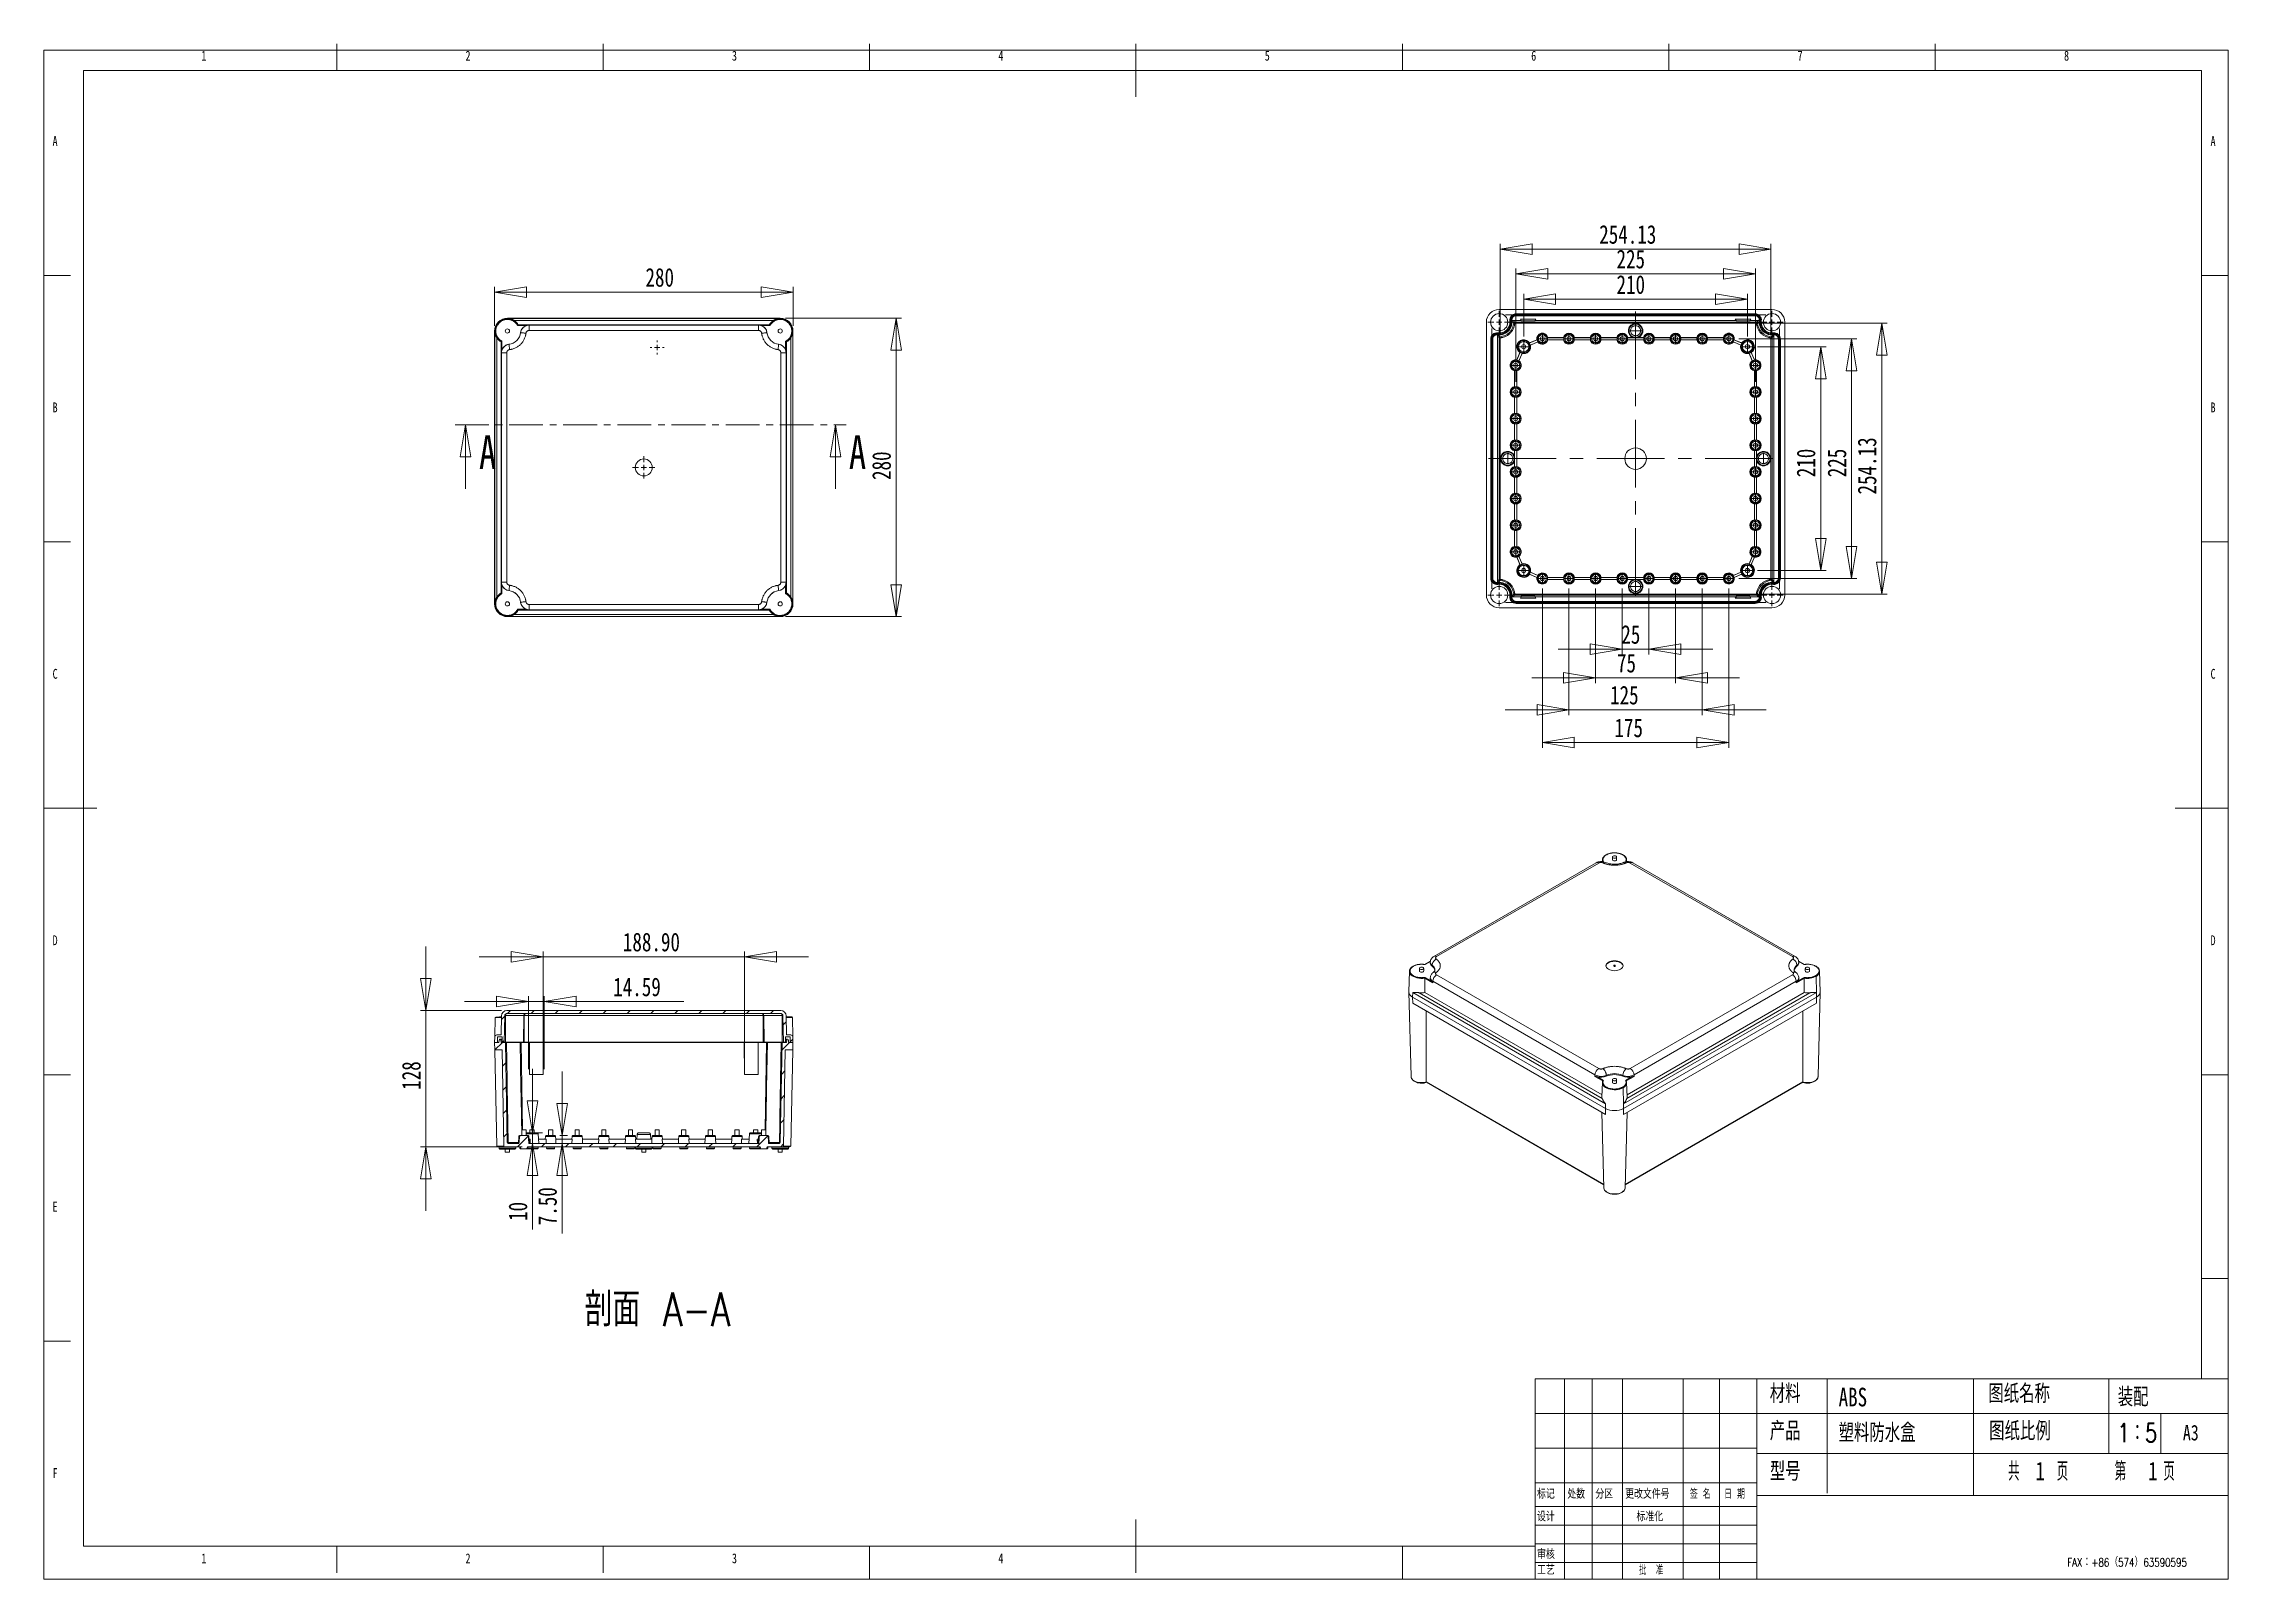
# Model space of a CAD drawing. Header units: millimetres. Extents: x 5 to 415, y 4 to 292.
import ezdxf

# ---------------------------------------------------------------- set-up
doc = ezdxf.new("R2010")
doc.units = ezdxf.units.MM
doc.linetypes.add('CENTER', pattern=[10.16, 6.35, -1.27, 1.27, -1.27])
doc.linetypes.add('CENTERX2', pattern=[20.32, 12.7, -2.54, 2.54, -2.54])
doc.styles.add('SLDTEXTSTYLE0', font='TXT', dxfattribs={"width": 0.75})
doc.styles.add('SLDTEXTSTYLE1', font='TXT', dxfattribs={"width": 0.75, "bigfont": 'bigfont'})
doc.styles.add('SLDTEXTSTYLE2', font='TXT', dxfattribs={"width": 0.666667, "bigfont": 'bigfont'})
doc.styles.add('SLDTEXTSTYLE3', font='TXT', dxfattribs={"width": 0.625, "bigfont": 'bigfont'})
doc.styles.add('SLDTEXTSTYLE6', font='TXT', dxfattribs={"width": 0.558824, "bigfont": 'bigfont'})
doc.dimstyles.new('SLDDIMSTYLE0', dxfattribs={"dimtxt": 3.5, "dimasz": 6, "dimexe": 0, "dimexo": 0.0625, "dimgap": 0.875, "dimtad": 1, "dimlfac": 5, "dimrnd": 1e-09, "dimzin": 12, "dimdsep": 46, "dimtxsty": 'SLDTEXTSTYLE0', "dimblk1": 'CLOSED', "dimblk2": 'CLOSED', "dimsah": 1, "dimcen": 0.09, "dimadec": 0, "dimazin": 3, "dimtfac": 1, "dimtofl": 0, "dimtmove": 0, "dimatfit": 3, "dimldrblk": 'CLOSED', "dimfxl": 1, "dimfrac": 2, "dimtolj": 1, "dimtzin": 12, "dimarcsym": 0})
doc.dimstyles.new('SLDDIMSTYLE1', dxfattribs={"dimtxt": 3.5, "dimasz": 6, "dimexe": 0, "dimexo": 0.0625, "dimgap": 0.875, "dimtad": 1, "dimlfac": 5, "dimrnd": 1e-09, "dimzin": 12, "dimdsep": 46, "dimtxsty": 'SLDTEXTSTYLE0', "dimblk1": 'CLOSED', "dimblk2": 'CLOSED', "dimsah": 1, "dimcen": 0.09, "dimadec": 0, "dimazin": 3, "dimtfac": 1, "dimtmove": 0, "dimatfit": 0, "dimldrblk": 'CLOSED', "dimfxl": 1, "dimfrac": 2, "dimtolj": 1, "dimtzin": 12, "dimarcsym": 0})
doc.dimstyles.new('SLDDIMSTYLE2', dxfattribs={"dimtxt": 3.5, "dimasz": 6, "dimexe": 0, "dimexo": 0.0625, "dimgap": 0.875, "dimtad": 1, "dimlfac": 5, "dimrnd": 1e-09, "dimzin": 4, "dimdsep": 46, "dimtxsty": 'SLDTEXTSTYLE0', "dimblk1": 'CLOSED', "dimblk2": 'CLOSED', "dimsah": 1, "dimcen": 0.09, "dimadec": 0, "dimazin": 1, "dimtfac": 1, "dimtmove": 0, "dimatfit": 0, "dimldrblk": 'CLOSED', "dimfxl": 1, "dimfrac": 2, "dimtolj": 1, "dimtzin": 12, "dimarcsym": 0})

msp = doc.modelspace()

# ---------------------------------------------------------------- texts
at = {"color": 7, "linetype": 'Continuous', "lineweight": 0}
for s, insert, char_height, attachment_point, style in [('1', (34.5833, 290.668), 1.8521, 1, 'SLDTEXTSTYLE0'), ('2', (84.1667, 290.668), 1.8521, 1, 'SLDTEXTSTYLE0'), ('3', (134.1667, 290.668), 1.8521, 1, 'SLDTEXTSTYLE0'), ('4', (184.1667, 290.668), 1.8521, 1, 'SLDTEXTSTYLE0'), ('5', (234.1667, 290.668), 1.8521, 1, 'SLDTEXTSTYLE0'), ('6', (284.1667, 290.668), 1.8521, 1, 'SLDTEXTSTYLE0'), ('7', (334.1667, 290.668), 1.8521, 1, 'SLDTEXTSTYLE0'), ('8', (384.1667, 290.668), 1.8521, 1, 'SLDTEXTSTYLE0'), ('A', (6.6667, 274.668), 1.8521, 1, 'SLDTEXTSTYLE0'), ('A', (411.6667, 274.668), 1.8521, 1, 'SLDTEXTSTYLE0'), ('B', (6.6667, 224.668), 1.8521, 1, 'SLDTEXTSTYLE0'), ('B', (411.6667, 224.668), 1.8521, 1, 'SLDTEXTSTYLE0'), ('C', (6.6667, 174.668), 1.8521, 1, 'SLDTEXTSTYLE0'), ('C', (411.6667, 174.668), 1.8521, 1, 'SLDTEXTSTYLE0'), ('D', (6.6667, 124.668), 1.8521, 1, 'SLDTEXTSTYLE0'), ('D', (411.6667, 124.668), 1.8521, 1, 'SLDTEXTSTYLE0'), ('E', (6.6667, 74.668), 1.8521, 1, 'SLDTEXTSTYLE0'), ('剖面 A-A', (120.166, 57.6528), 6.35, 2, 'SLDTEXTSTYLE1'), ('材料', (328.9523, 40.3962), 3.5, 1, 'SLDTEXTSTYLE1'), ('ABS', (341.8618, 39.7581), 3.5, 1, 'SLDTEXTSTYLE0'), ('图纸名称', (369.9672, 40.3962), 3.5, 1, 'SLDTEXTSTYLE1'), ('装配', (394.2462, 39.7581), 3.5, 1, 'SLDTEXTSTYLE1'), ('产品', (328.9523, 33.3787), 3.5, 1, 'SLDTEXTSTYLE1'), ('塑料防水盒', (341.8618, 33.0512), 3.5, 1, 'SLDTEXTSTYLE1'), ('图纸比例', (370.126, 33.3787), 3.5, 1, 'SLDTEXTSTYLE1'), ('1：5', (394.2462, 33.0512), 3.5, 1, 'SLDTEXTSTYLE1'), ('A3', (406.4748, 32.7874), 2.91042, 1, 'SLDTEXTSTYLE0'), ('F', (6.6667, 24.668), 1.8521, 1, 'SLDTEXTSTYLE0'), ('型号', (328.9523, 25.8065), 3.5, 1, 'SLDTEXTSTYLE1'), ('共    页     第    页', (373.6809, 25.8065), 3.5, 1, 'SLDTEXTSTYLE6'), ('1', (378.7909, 25.8817), 3.5, 1, 'SLDTEXTSTYLE0'), ('1', (399.9704, 25.8817), 3.5, 1, 'SLDTEXTSTYLE0'), ('标记', (285.2656, 20.5427), 1.5875, 1, 'SLDTEXTSTYLE1'), ('处数', (290.9449, 20.5427), 1.5875, 1, 'SLDTEXTSTYLE1'), ('分区', (296.2101, 20.5427), 1.5875, 1, 'SLDTEXTSTYLE1'), ('更改文件号', (301.8066, 20.5427), 1.5875, 1, 'SLDTEXTSTYLE1'), ('签 名', (313.9509, 20.5427), 1.5875, 1, 'SLDTEXTSTYLE2'), ('日 期', (320.3844, 20.5427), 1.5875, 1, 'SLDTEXTSTYLE2'), ('设计', (285.2656, 16.3098), 1.5875, 1, 'SLDTEXTSTYLE1'), ('标准化', (303.9233, 16.3098), 1.5875, 1, 'SLDTEXTSTYLE1'), ('1', (34.5833, 8.668), 1.8521, 1, 'SLDTEXTSTYLE0'), ('2', (84.1667, 8.668), 1.8521, 1, 'SLDTEXTSTYLE0'), ('3', (134.1667, 8.668), 1.8521, 1, 'SLDTEXTSTYLE0'), ('4', (184.1667, 8.668), 1.8521, 1, 'SLDTEXTSTYLE0'), ('审核', (285.2656, 9.2312), 1.5875, 1, 'SLDTEXTSTYLE1'), ('工艺', (285.2656, 6.282), 1.5875, 1, 'SLDTEXTSTYLE1'), ('批  准', (304.3966, 6.282), 1.5875, 1, 'SLDTEXTSTYLE3'), ('FAX：+86（574）63590595', (384.7743, 7.7689), 1.5875, 1, 'SLDTEXTSTYLE1')]:
    msp.add_mtext(s, dxfattribs=dict(at, insert=insert, char_height=char_height, attachment_point=attachment_point, style=style))
at = {"color": 7, "linetype": 'Continuous', "char_height": 6.35, "attachment_point": 1, "style": 'SLDTEXTSTYLE0'}
for insert in [(86.6991, 218.529), (156.1162, 218.529)]:
    msp.add_mtext('A', dxfattribs=dict(at, insert=insert))

# ---------------------------------------------------------------- blocks, each defined once
blk = doc.blocks.new('_CLOSED')
at = {"color": 0, "linetype": 'ByBlock', "lineweight": -2}
for p, q in [((-1, 0.166667), (0, 0)), ((-1, 0.166667), (-1, -0.166667)), ((0, 0), (-1, -0.166667)), ((0, 0), (-1, 0))]:
    blk.add_line(p, q, dxfattribs=at)
blk = doc.blocks.new('_D')
at = {"color": 7, "linetype": 'Continuous', "lineweight": 0}
for p, q in [((89.63, 239.07), (89.63, 246.39)), ((145.63, 239.07), (145.63, 246.39)), ((145.63, 245.39), (89.63, 245.39))]:
    blk.add_line(p, q, dxfattribs=at)
at = {"color": 7, "linetype": 'Continuous', "lineweight": 0, "xscale": 6, "yscale": 6, "rotation": 180.0000000000004}
blk.add_blockref('_CLOSED', (89.63, 245.39, 7.27), dxfattribs=at)
at = {"color": 7, "linetype": 'Continuous', "lineweight": 0, "xscale": 6, "yscale": 6}
blk.add_blockref('_CLOSED', (145.63, 245.39, 7.27), dxfattribs=at)
at = {"color": 7, "linetype": 'Continuous', "lineweight": 0, "insert": (117.94, 249.9), "char_height": 3.5, "attachment_point": 1, "style": 'SLDTEXTSTYLE0'}
blk.add_mtext('280', dxfattribs=at)
blk = doc.blocks.new('_D_1')
at = {"color": 7, "linetype": 'Continuous', "lineweight": 0}
for p, q in [((144.23, 240.47), (165.99, 240.47)), ((164.99, 240.47), (164.99, 184.47)), ((144.23, 184.47), (165.99, 184.47))]:
    blk.add_line(p, q, dxfattribs=at)
at = {"color": 7, "linetype": 'Continuous', "lineweight": 0, "xscale": 6, "yscale": 6}
for p, rotation in [((164.99, 240.47, 7.27), 90.0000000000004), ((164.99, 184.47, 7.27), 270.0000000000004)]:
    blk.add_blockref('_CLOSED', p, dxfattribs=dict(at, rotation=rotation))
at = {"color": 7, "linetype": 'Continuous', "lineweight": 0, "insert": (160.48, 210.12), "char_height": 3.5, "attachment_point": 1, "rotation": 90, "style": 'SLDTEXTSTYLE0'}
blk.add_mtext('280', dxfattribs=at)
blk = doc.blocks.new('SW_CENTERMARKSYMBOL_0')
at = {"color": 0, "linetype": 'Continuous', "lineweight": 0}
for p, q in [((-1, 0), (-2.1, 0)), ((0, 0), (-0.5, 0)), ((0, 1), (0, 2.1)), ((0, 0), (0, 0.5)), ((0, 0), (0, -0.5)), ((0, 0), (0.5, 0)), ((1, 0), (2.1, 0)), ((0, -1), (0, -2.1))]:
    blk.add_line(p, q, dxfattribs=at)
blk = doc.blocks.new('SW_CENTERMARKSYMBOL_1')
at = {"color": 0, "linetype": 'Continuous', "lineweight": 0}
for p, q in [((-1, 0), (-1.3, 0)), ((0, 0), (-0.5, 0)), ((0, 1), (0, 1.3)), ((0, 0), (0, 0.5)), ((0, 0), (0, -0.5)), ((0, 0), (0.5, 0)), ((1, 0), (1.3, 0)), ((0, -1), (0, -1.3))]:
    blk.add_line(p, q, dxfattribs=at)
blk = doc.blocks.new('_D_2')
at = {"color": 7, "linetype": 'Continuous', "lineweight": 0}
for p, q in [((278.35, 237.81), (278.35, 254.45)), ((329.17, 237.81), (329.17, 254.45)), ((278.35, 253.45), (329.17, 253.45))]:
    blk.add_line(p, q, dxfattribs=at)
at = {"color": 7, "linetype": 'Continuous', "lineweight": 0, "xscale": 6, "yscale": 6, "rotation": 180.0000000000004}
blk.add_blockref('_CLOSED', (278.35, 253.45, 7.27), dxfattribs=at)
at = {"color": 7, "linetype": 'Continuous', "lineweight": 0, "xscale": 6, "yscale": 6}
blk.add_blockref('_CLOSED', (329.17, 253.45, 7.27), dxfattribs=at)
at = {"color": 7, "linetype": 'Continuous', "lineweight": 0, "insert": (296.94, 257.96), "char_height": 3.5, "attachment_point": 1, "style": 'SLDTEXTSTYLE0'}
blk.add_mtext('254.13', dxfattribs=at)
blk = doc.blocks.new('_D_3')
at = {"color": 7, "linetype": 'Continuous', "lineweight": 0}
for p, q in [((324.94, 239.54), (350.95, 239.54)), ((349.95, 239.54), (349.95, 188.72)), ((324.94, 188.72), (350.95, 188.72))]:
    blk.add_line(p, q, dxfattribs=at)
at = {"color": 7, "linetype": 'Continuous', "lineweight": 0, "xscale": 6, "yscale": 6}
for p, rotation in [((349.95, 239.54, 7.27), 90.0000000000004), ((349.95, 188.72, 7.27), 270.0000000000004)]:
    blk.add_blockref('_CLOSED', p, dxfattribs=dict(at, rotation=rotation))
at = {"color": 7, "linetype": 'Continuous', "lineweight": 0, "insert": (345.44, 207.4), "char_height": 3.5, "attachment_point": 1, "rotation": 90, "style": 'SLDTEXTSTYLE0'}
blk.add_mtext('254.13', dxfattribs=at)
blk = doc.blocks.new('_D_4')
at = {"color": 7, "linetype": 'Continuous', "lineweight": 0}
for p, q in [((281.26, 228.53), (281.26, 249.83)), ((281.26, 248.83), (326.26, 248.83)), ((326.26, 228.53), (326.26, 249.83))]:
    blk.add_line(p, q, dxfattribs=at)
at = {"color": 7, "linetype": 'Continuous', "lineweight": 0, "xscale": 6, "yscale": 6, "rotation": 180.0000000000004}
blk.add_blockref('_CLOSED', (281.26, 248.83, 7.27), dxfattribs=at)
at = {"color": 7, "linetype": 'Continuous', "lineweight": 0, "xscale": 6, "yscale": 6}
blk.add_blockref('_CLOSED', (326.26, 248.83, 7.27), dxfattribs=at)
at = {"color": 7, "linetype": 'Continuous', "lineweight": 0, "insert": (300.18, 253.34), "char_height": 3.5, "attachment_point": 1, "style": 'SLDTEXTSTYLE0'}
blk.add_mtext('225', dxfattribs=at)
blk = doc.blocks.new('_D_5')
at = {"color": 7, "linetype": 'Continuous', "lineweight": 0}
for p, q in [((282.76, 237.03), (282.76, 245.04)), ((282.76, 244.04), (324.76, 244.04)), ((324.76, 237.03), (324.76, 245.04))]:
    blk.add_line(p, q, dxfattribs=at)
at = {"color": 7, "linetype": 'Continuous', "lineweight": 0, "xscale": 6, "yscale": 6, "rotation": 180.0000000000004}
blk.add_blockref('_CLOSED', (282.76, 244.04, 7.27), dxfattribs=at)
at = {"color": 7, "linetype": 'Continuous', "lineweight": 0, "xscale": 6, "yscale": 6}
blk.add_blockref('_CLOSED', (324.76, 244.04, 7.27), dxfattribs=at)
at = {"color": 7, "linetype": 'Continuous', "lineweight": 0, "insert": (300.18, 248.55), "char_height": 3.5, "attachment_point": 1, "style": 'SLDTEXTSTYLE0'}
blk.add_mtext('210', dxfattribs=at)
blk = doc.blocks.new('_D_6')
at = {"color": 7, "linetype": 'Continuous', "lineweight": 0}
for p, q in [((323.16, 236.63), (345.3, 236.63)), ((344.3, 236.63), (344.3, 191.63)), ((323.16, 191.63), (345.3, 191.63))]:
    blk.add_line(p, q, dxfattribs=at)
at = {"color": 7, "linetype": 'Continuous', "lineweight": 0, "xscale": 6, "yscale": 6}
for p, rotation in [((344.3, 236.63, 7.27), 90.0000000000004), ((344.3, 191.63, 7.27), 270.0000000000004)]:
    blk.add_blockref('_CLOSED', p, dxfattribs=dict(at, rotation=rotation))
at = {"color": 7, "linetype": 'Continuous', "lineweight": 0, "insert": (339.79, 210.63), "char_height": 3.5, "attachment_point": 1, "rotation": 90, "style": 'SLDTEXTSTYLE0'}
blk.add_mtext('225', dxfattribs=at)
blk = doc.blocks.new('_D_7')
at = {"color": 7, "linetype": 'Continuous', "lineweight": 0}
for p, q in [((326.66, 235.13), (339.5, 235.13)), ((338.5, 235.13), (338.5, 193.13)), ((326.66, 193.13), (339.5, 193.13))]:
    blk.add_line(p, q, dxfattribs=at)
at = {"color": 7, "linetype": 'Continuous', "lineweight": 0, "xscale": 6, "yscale": 6}
for p, rotation in [((338.5, 235.13, 7.27), 90.0000000000004), ((338.5, 193.13, 7.27), 270.0000000000004)]:
    blk.add_blockref('_CLOSED', p, dxfattribs=dict(at, rotation=rotation))
at = {"color": 7, "linetype": 'Continuous', "lineweight": 0, "insert": (333.98, 210.63), "char_height": 3.5, "attachment_point": 1, "rotation": 90, "style": 'SLDTEXTSTYLE0'}
blk.add_mtext('210', dxfattribs=at)
blk = doc.blocks.new('_D_8')
at = {"color": 7, "linetype": 'Continuous', "lineweight": 0}
for p, q in [((301.26, 189.73), (301.26, 177.37)), ((306.26, 189.73), (306.26, 177.37)), ((301.26, 178.37), (289.26, 178.37)), ((301.26, 178.37), (306.26, 178.37)), ((306.26, 178.37), (318.26, 178.37))]:
    blk.add_line(p, q, dxfattribs=at)
at = {"color": 7, "linetype": 'Continuous', "lineweight": 0, "xscale": 6, "yscale": 6}
blk.add_blockref('_CLOSED', (301.26, 178.37, 7.27), dxfattribs=at)
at = {"color": 7, "linetype": 'Continuous', "lineweight": 0, "xscale": 6, "yscale": 6, "rotation": 180.0000000000004}
blk.add_blockref('_CLOSED', (306.26, 178.37, 7.27), dxfattribs=at)
at = {"color": 7, "linetype": 'Continuous', "lineweight": 0, "insert": (301.08, 182.88), "char_height": 3.5, "attachment_point": 1, "style": 'SLDTEXTSTYLE0'}
blk.add_mtext('25', dxfattribs=at)
blk = doc.blocks.new('_D_9')
at = {"color": 7, "linetype": 'Continuous', "lineweight": 0}
for p, q in [((296.26, 189.73), (296.26, 172)), ((311.26, 189.73), (311.26, 172)), ((296.26, 173), (284.26, 173)), ((296.26, 173), (311.26, 173)), ((311.26, 173), (323.26, 173))]:
    blk.add_line(p, q, dxfattribs=at)
at = {"color": 7, "linetype": 'Continuous', "lineweight": 0, "xscale": 6, "yscale": 6}
blk.add_blockref('_CLOSED', (296.26, 173, 7.27), dxfattribs=at)
at = {"color": 7, "linetype": 'Continuous', "lineweight": 0, "xscale": 6, "yscale": 6, "rotation": 180.0000000000004}
blk.add_blockref('_CLOSED', (311.26, 173, 7.27), dxfattribs=at)
at = {"color": 7, "linetype": 'Continuous', "lineweight": 0, "insert": (300.27, 177.51), "char_height": 3.5, "attachment_point": 1, "style": 'SLDTEXTSTYLE0'}
blk.add_mtext('75', dxfattribs=at)
blk = doc.blocks.new('_D_10')
at = {"color": 7, "linetype": 'Continuous', "lineweight": 0}
for p, q in [((291.26, 189.73), (291.26, 165.99)), ((316.26, 189.73), (316.26, 165.99)), ((291.26, 166.99), (279.26, 166.99)), ((291.26, 166.99), (316.26, 166.99)), ((316.26, 166.99), (328.26, 166.99))]:
    blk.add_line(p, q, dxfattribs=at)
at = {"color": 7, "linetype": 'Continuous', "lineweight": 0, "xscale": 6, "yscale": 6}
blk.add_blockref('_CLOSED', (291.26, 166.99, 7.27), dxfattribs=at)
at = {"color": 7, "linetype": 'Continuous', "lineweight": 0, "xscale": 6, "yscale": 6, "rotation": 180.0000000000004}
blk.add_blockref('_CLOSED', (316.26, 166.99, 7.27), dxfattribs=at)
at = {"color": 7, "linetype": 'Continuous', "lineweight": 0, "insert": (298.97, 171.5), "char_height": 3.5, "attachment_point": 1, "style": 'SLDTEXTSTYLE0'}
blk.add_mtext('125', dxfattribs=at)
blk = doc.blocks.new('_D_11')
at = {"color": 7, "linetype": 'Continuous', "lineweight": 0}
for p, q in [((286.26, 189.73), (286.26, 159.85)), ((321.26, 189.73), (321.26, 159.85)), ((286.26, 160.85), (321.26, 160.85))]:
    blk.add_line(p, q, dxfattribs=at)
at = {"color": 7, "linetype": 'Continuous', "lineweight": 0, "xscale": 6, "yscale": 6, "rotation": 180.0000000000004}
blk.add_blockref('_CLOSED', (286.26, 160.85, 7.27), dxfattribs=at)
at = {"color": 7, "linetype": 'Continuous', "lineweight": 0, "xscale": 6, "yscale": 6}
blk.add_blockref('_CLOSED', (321.26, 160.85, 7.27), dxfattribs=at)
at = {"color": 7, "linetype": 'Continuous', "lineweight": 0, "insert": (299.79, 165.36), "char_height": 3.5, "attachment_point": 1, "style": 'SLDTEXTSTYLE0'}
blk.add_mtext('175', dxfattribs=at)
blk = doc.blocks.new('SW_CENTERMARKSYMBOL_2')
at = {"color": 0, "linetype": 'Continuous', "lineweight": 0}
for p, q in [((-1, 0), (-2.12, 0)), ((0, 0), (-0.5, 0)), ((0, 1), (0, 2.12)), ((0, 0), (0, 0.5)), ((0, 0), (0, -0.5)), ((0, 0), (0.5, 0)), ((1, 0), (2.12, 0)), ((0, -1), (0, -2.12))]:
    blk.add_line(p, q, dxfattribs=at)
blk = doc.blocks.new('SW_CENTERMARKSYMBOL_3')
at = {"color": 0, "linetype": 'Continuous', "lineweight": 0}
for p, q in [((-1, 0), (-2.12, 0)), ((0, 0), (-0.5, 0)), ((0, 1), (0, 2.12)), ((0, 0), (0, 0.5)), ((0, 0), (0, -0.5)), ((0, 0), (0.5, 0)), ((1, 0), (2.12, 0)), ((0, -1), (0, -2.12))]:
    blk.add_line(p, q, dxfattribs=at)
blk = doc.blocks.new('SW_CENTERMARKSYMBOL_4')
at = {"color": 0, "linetype": 'Continuous', "lineweight": 0}
for p, q in [((-1, 0), (-2.12, 0)), ((0, 0), (-0.5, 0)), ((0, 1), (0, 2.12)), ((0, 0), (0, 0.5)), ((0, 0), (0, -0.5)), ((0, 0), (0.5, 0)), ((1, 0), (2.12, 0)), ((0, -1), (0, -2.12))]:
    blk.add_line(p, q, dxfattribs=at)
blk = doc.blocks.new('SW_CENTERMARKSYMBOL_5')
at = {"color": 0, "linetype": 'Continuous', "lineweight": 0}
for p, q in [((-1, 0), (-2.12, 0)), ((0, 0), (-0.5, 0)), ((0, 1), (0, 2.12)), ((0, 0), (0, 0.5)), ((0, 0), (0, -0.5)), ((0, 0), (0.5, 0)), ((1, 0), (2.12, 0)), ((0, -1), (0, -2.12))]:
    blk.add_line(p, q, dxfattribs=at)
blk = doc.blocks.new('SW_CENTERMARKSYMBOL_6')
at = {"color": 0, "linetype": 'Continuous', "lineweight": 0}
for p, q in [((-1, 0), (-2.1, 0)), ((0, 0), (-0.5, 0)), ((0, 1), (0, 2.1)), ((0, 0), (0, 0.5)), ((0, 0), (0, -0.5)), ((0, 0), (0.5, 0)), ((1, 0), (2.1, 0)), ((0, -1), (0, -2.1))]:
    blk.add_line(p, q, dxfattribs=at)
blk = doc.blocks.new('SW_CENTERMARKSYMBOL_7')
at = {"color": 0, "linetype": 'Continuous', "lineweight": 0}
for p, q in [((-0.5, 0), (-0.9, 0)), ((0, 0), (-0.5, 0)), ((0, 0.5), (0, 0.9)), ((0, 0), (0, 0.5)), ((0, 0), (0, -0.5)), ((0, 0), (0.5, 0)), ((0.5, 0), (0.9, 0)), ((0, -0.5), (0, -0.9))]:
    blk.add_line(p, q, dxfattribs=at)
blk = doc.blocks.new('SW_CENTERMARKSYMBOL_8')
at = {"color": 0, "linetype": 'Continuous', "lineweight": 0}
for p, q in [((-0.5, 0), (-0.9, 0)), ((0, 0), (-0.5, 0)), ((0, 0.5), (0, 0.9)), ((0, 0), (0, 0.5)), ((0, 0), (0, -0.5)), ((0, 0), (0.5, 0)), ((0.5, 0), (0.9, 0)), ((0, -0.5), (0, -0.9))]:
    blk.add_line(p, q, dxfattribs=at)
blk = doc.blocks.new('SW_CENTERMARKSYMBOL_9')
at = {"color": 0, "linetype": 'Continuous', "lineweight": 0}
for p, q in [((-0.5, 0), (-0.9, 0)), ((0, 0), (-0.5, 0)), ((0, 0.5), (0, 0.9)), ((0, 0), (0, 0.5)), ((0, 0), (0, -0.5)), ((0, 0), (0.5, 0)), ((0.5, 0), (0.9, 0)), ((0, -0.5), (0, -0.9))]:
    blk.add_line(p, q, dxfattribs=at)
blk = doc.blocks.new('SW_CENTERMARKSYMBOL_10')
at = {"color": 0, "linetype": 'Continuous', "lineweight": 0}
for p, q in [((-0.5, 0), (-0.9, 0)), ((0, 0), (-0.5, 0)), ((0, 0.5), (0, 0.9)), ((0, 0), (0, 0.5)), ((0, 0), (0, -0.5)), ((0, 0), (0.5, 0)), ((0.5, 0), (0.9, 0)), ((0, -0.5), (0, -0.9))]:
    blk.add_line(p, q, dxfattribs=at)
blk = doc.blocks.new('SW_CENTERMARKSYMBOL_11')
at = {"color": 0, "linetype": 'Continuous', "lineweight": 0}
for p, q in [((-0.5, 0), (-0.9, 0)), ((0, 0), (-0.5, 0)), ((0, 0.5), (0, 0.9)), ((0, 0), (0, 0.5)), ((0, 0), (0, -0.5)), ((0, 0), (0.5, 0)), ((0.5, 0), (0.9, 0)), ((0, -0.5), (0, -0.9))]:
    blk.add_line(p, q, dxfattribs=at)
blk = doc.blocks.new('SW_CENTERMARKSYMBOL_12')
at = {"color": 0, "linetype": 'Continuous', "lineweight": 0}
for p, q in [((-0.5, 0), (-0.9, 0)), ((0, 0), (-0.5, 0)), ((0, 0.5), (0, 0.9)), ((0, 0), (0, 0.5)), ((0, 0), (0, -0.5)), ((0, 0), (0.5, 0)), ((0.5, 0), (0.9, 0)), ((0, -0.5), (0, -0.9))]:
    blk.add_line(p, q, dxfattribs=at)
blk = doc.blocks.new('SW_CENTERMARKSYMBOL_13')
at = {"color": 0, "linetype": 'Continuous', "lineweight": 0}
for p, q in [((-0.5, 0), (-0.9, 0)), ((0, 0), (-0.5, 0)), ((0, 0.5), (0, 0.9)), ((0, 0), (0, 0.5)), ((0, 0), (0, -0.5)), ((0, 0), (0.5, 0)), ((0.5, 0), (0.9, 0)), ((0, -0.5), (0, -0.9))]:
    blk.add_line(p, q, dxfattribs=at)
blk = doc.blocks.new('SW_CENTERMARKSYMBOL_14')
at = {"color": 0, "linetype": 'Continuous', "lineweight": 0}
for p, q in [((-0.5, 0), (-0.9, 0)), ((0, 0), (-0.5, 0)), ((0, 0.5), (0, 0.9)), ((0, 0), (0, 0.5)), ((0, 0), (0, -0.5)), ((0, 0), (0.5, 0)), ((0.5, 0), (0.9, 0)), ((0, -0.5), (0, -0.9))]:
    blk.add_line(p, q, dxfattribs=at)
blk = doc.blocks.new('SW_CENTERMARKSYMBOL_15')
at = {"color": 0, "linetype": 'Continuous', "lineweight": 0}
for p, q in [((-0.5, 0), (-0.9, 0)), ((0, 0), (-0.5, 0)), ((0, 0.5), (0, 0.9)), ((0, 0), (0, 0.5)), ((0, 0), (0, -0.5)), ((0, 0), (0.5, 0)), ((0.5, 0), (0.9, 0)), ((0, -0.5), (0, -0.9))]:
    blk.add_line(p, q, dxfattribs=at)
blk = doc.blocks.new('SW_CENTERMARKSYMBOL_16')
at = {"color": 0, "linetype": 'Continuous', "lineweight": 0}
for p, q in [((-0.5, 0), (-0.9, 0)), ((0, 0), (-0.5, 0)), ((0, 0.5), (0, 0.9)), ((0, 0), (0, 0.5)), ((0, 0), (0, -0.5)), ((0, 0), (0.5, 0)), ((0.5, 0), (0.9, 0)), ((0, -0.5), (0, -0.9))]:
    blk.add_line(p, q, dxfattribs=at)
blk = doc.blocks.new('SW_CENTERMARKSYMBOL_17')
at = {"color": 0, "linetype": 'Continuous', "lineweight": 0}
for p, q in [((-0.5, 0), (-0.9, 0)), ((0, 0), (-0.5, 0)), ((0, 0.5), (0, 0.9)), ((0, 0), (0, 0.5)), ((0, 0), (0, -0.5)), ((0, 0), (0.5, 0)), ((0.5, 0), (0.9, 0)), ((0, -0.5), (0, -0.9))]:
    blk.add_line(p, q, dxfattribs=at)
blk = doc.blocks.new('SW_CENTERMARKSYMBOL_18')
at = {"color": 0, "linetype": 'Continuous', "lineweight": 0}
for p, q in [((-0.5, 0), (-0.9, 0)), ((0, 0), (-0.5, 0)), ((0, 0.5), (0, 0.9)), ((0, 0), (0, 0.5)), ((0, 0), (0, -0.5)), ((0, 0), (0.5, 0)), ((0.5, 0), (0.9, 0)), ((0, -0.5), (0, -0.9))]:
    blk.add_line(p, q, dxfattribs=at)
blk = doc.blocks.new('SW_CENTERMARKSYMBOL_19')
at = {"color": 0, "linetype": 'Continuous', "lineweight": 0}
for p, q in [((-0.5, 0), (-0.9, 0)), ((0, 0), (-0.5, 0)), ((0, 0.5), (0, 0.9)), ((0, 0), (0, 0.5)), ((0, 0), (0, -0.5)), ((0, 0), (0.5, 0)), ((0.5, 0), (0.9, 0)), ((0, -0.5), (0, -0.9))]:
    blk.add_line(p, q, dxfattribs=at)
blk = doc.blocks.new('SW_CENTERMARKSYMBOL_20')
at = {"color": 0, "linetype": 'Continuous', "lineweight": 0}
for p, q in [((-0.5, 0), (-0.9, 0)), ((0, 0), (-0.5, 0)), ((0, 0.5), (0, 0.9)), ((0, 0), (0, 0.5)), ((0, 0), (0, -0.5)), ((0, 0), (0.5, 0)), ((0.5, 0), (0.9, 0)), ((0, -0.5), (0, -0.9))]:
    blk.add_line(p, q, dxfattribs=at)
blk = doc.blocks.new('SW_CENTERMARKSYMBOL_21')
at = {"color": 0, "linetype": 'Continuous', "lineweight": 0}
for p, q in [((-0.5, 0), (-0.9, 0)), ((0, 0), (-0.5, 0)), ((0, 0.5), (0, 0.9)), ((0, 0), (0, 0.5)), ((0, 0), (0, -0.5)), ((0, 0), (0.5, 0)), ((0.5, 0), (0.9, 0)), ((0, -0.5), (0, -0.9))]:
    blk.add_line(p, q, dxfattribs=at)
blk = doc.blocks.new('SW_CENTERMARKSYMBOL_22')
at = {"color": 0, "linetype": 'Continuous', "lineweight": 0}
for p, q in [((-0.5, 0), (-0.9, 0)), ((0, 0), (-0.5, 0)), ((0, 0.5), (0, 0.9)), ((0, 0), (0, 0.5)), ((0, 0), (0, -0.5)), ((0, 0), (0.5, 0)), ((0.5, 0), (0.9, 0)), ((0, -0.5), (0, -0.9))]:
    blk.add_line(p, q, dxfattribs=at)
blk = doc.blocks.new('SW_CENTERMARKSYMBOL_23')
at = {"color": 0, "linetype": 'Continuous', "lineweight": 0}
for p, q in [((-0.5, 0), (-0.9, 0)), ((0, 0), (-0.5, 0)), ((0, 0.5), (0, 0.9)), ((0, 0), (0, 0.5)), ((0, 0), (0, -0.5)), ((0, 0), (0.5, 0)), ((0.5, 0), (0.9, 0)), ((0, -0.5), (0, -0.9))]:
    blk.add_line(p, q, dxfattribs=at)
blk = doc.blocks.new('SW_CENTERMARKSYMBOL_24')
at = {"color": 0, "linetype": 'Continuous', "lineweight": 0}
for p, q in [((-0.5, 0), (-0.9, 0)), ((0, 0), (-0.5, 0)), ((0, 0.5), (0, 0.9)), ((0, 0), (0, 0.5)), ((0, 0), (0, -0.5)), ((0, 0), (0.5, 0)), ((0.5, 0), (0.9, 0)), ((0, -0.5), (0, -0.9))]:
    blk.add_line(p, q, dxfattribs=at)
blk = doc.blocks.new('SW_CENTERMARKSYMBOL_25')
at = {"color": 0, "linetype": 'Continuous', "lineweight": 0}
for p, q in [((-0.5, 0), (-0.9, 0)), ((0, 0), (-0.5, 0)), ((0, 0.5), (0, 0.9)), ((0, 0), (0, 0.5)), ((0, 0), (0, -0.5)), ((0, 0), (0.5, 0)), ((0.5, 0), (0.9, 0)), ((0, -0.5), (0, -0.9))]:
    blk.add_line(p, q, dxfattribs=at)
blk = doc.blocks.new('SW_CENTERMARKSYMBOL_26')
at = {"color": 0, "linetype": 'Continuous', "lineweight": 0}
for p, q in [((-0.5, 0), (-0.9, 0)), ((0, 0), (-0.5, 0)), ((0, 0.5), (0, 0.9)), ((0, 0), (0, 0.5)), ((0, 0), (0, -0.5)), ((0, 0), (0.5, 0)), ((0.5, 0), (0.9, 0)), ((0, -0.5), (0, -0.9))]:
    blk.add_line(p, q, dxfattribs=at)
blk = doc.blocks.new('SW_CENTERMARKSYMBOL_27')
at = {"color": 0, "linetype": 'Continuous', "lineweight": 0}
for p, q in [((-0.5, 0), (-0.9, 0)), ((0, 0), (-0.5, 0)), ((0, 0.5), (0, 0.9)), ((0, 0), (0, 0.5)), ((0, 0), (0, -0.5)), ((0, 0), (0.5, 0)), ((0.5, 0), (0.9, 0)), ((0, -0.5), (0, -0.9))]:
    blk.add_line(p, q, dxfattribs=at)
blk = doc.blocks.new('SW_CENTERMARKSYMBOL_28')
at = {"color": 0, "linetype": 'Continuous', "lineweight": 0}
for p, q in [((-0.5, 0), (-0.9, 0)), ((0, 0), (-0.5, 0)), ((0, 0.5), (0, 0.9)), ((0, 0), (0, 0.5)), ((0, 0), (0, -0.5)), ((0, 0), (0.5, 0)), ((0.5, 0), (0.9, 0)), ((0, -0.5), (0, -0.9))]:
    blk.add_line(p, q, dxfattribs=at)
blk = doc.blocks.new('SW_CENTERMARKSYMBOL_29')
at = {"color": 0, "linetype": 'Continuous', "lineweight": 0}
for p, q in [((-0.5, 0), (-0.9, 0)), ((0, 0), (-0.5, 0)), ((0, 0.5), (0, 0.9)), ((0, 0), (0, 0.5)), ((0, 0), (0, -0.5)), ((0, 0), (0.5, 0)), ((0.5, 0), (0.9, 0)), ((0, -0.5), (0, -0.9))]:
    blk.add_line(p, q, dxfattribs=at)
blk = doc.blocks.new('SW_CENTERMARKSYMBOL_30')
at = {"color": 0, "linetype": 'Continuous', "lineweight": 0}
for p, q in [((-0.5, 0), (-0.9, 0)), ((0, 0), (-0.5, 0)), ((0, 0.5), (0, 0.9)), ((0, 0), (0, 0.5)), ((0, 0), (0, -0.5)), ((0, 0), (0.5, 0)), ((0.5, 0), (0.9, 0)), ((0, -0.5), (0, -0.9))]:
    blk.add_line(p, q, dxfattribs=at)
blk = doc.blocks.new('SW_CENTERMARKSYMBOL_31')
at = {"color": 0, "linetype": 'Continuous', "lineweight": 0}
for p, q in [((-0.5, 0), (-0.9, 0)), ((0, 0), (-0.5, 0)), ((0, 0.5), (0, 0.9)), ((0, 0), (0, 0.5)), ((0, 0), (0, -0.5)), ((0, 0), (0.5, 0)), ((0.5, 0), (0.9, 0)), ((0, -0.5), (0, -0.9))]:
    blk.add_line(p, q, dxfattribs=at)
blk = doc.blocks.new('SW_CENTERMARKSYMBOL_32')
at = {"color": 0, "linetype": 'Continuous', "lineweight": 0}
for p, q in [((-0.5, 0), (-0.9, 0)), ((0, 0), (-0.5, 0)), ((0, 0.5), (0, 0.9)), ((0, 0), (0, 0.5)), ((0, 0), (0, -0.5)), ((0, 0), (0.5, 0)), ((0.5, 0), (0.9, 0)), ((0, -0.5), (0, -0.9))]:
    blk.add_line(p, q, dxfattribs=at)
blk = doc.blocks.new('SW_CENTERMARKSYMBOL_33')
at = {"color": 0, "linetype": 'Continuous', "lineweight": 0}
for p, q in [((-0.5, 0), (-0.9, 0)), ((0, 0), (-0.5, 0)), ((0, 0.5), (0, 0.9)), ((0, 0), (0, 0.5)), ((0, 0), (0, -0.5)), ((0, 0), (0.5, 0)), ((0.5, 0), (0.9, 0)), ((0, -0.5), (0, -0.9))]:
    blk.add_line(p, q, dxfattribs=at)
blk = doc.blocks.new('SW_CENTERMARKSYMBOL_34')
at = {"color": 0, "linetype": 'Continuous', "lineweight": 0}
for p, q in [((-0.5, 0), (-0.9, 0)), ((0, 0), (-0.5, 0)), ((0, 0.5), (0, 0.9)), ((0, 0), (0, 0.5)), ((0, 0), (0, -0.5)), ((0, 0), (0.5, 0)), ((0.5, 0), (0.9, 0)), ((0, -0.5), (0, -0.9))]:
    blk.add_line(p, q, dxfattribs=at)
blk = doc.blocks.new('SW_CENTERMARKSYMBOL_35')
at = {"color": 0, "linetype": 'Continuous', "lineweight": 0}
for p, q in [((-0.5, 0), (-0.9, 0)), ((0, 0), (-0.5, 0)), ((0, 0.5), (0, 0.9)), ((0, 0), (0, 0.5)), ((0, 0), (0, -0.5)), ((0, 0), (0.5, 0)), ((0.5, 0), (0.9, 0)), ((0, -0.5), (0, -0.9))]:
    blk.add_line(p, q, dxfattribs=at)
blk = doc.blocks.new('SW_CENTERMARKSYMBOL_36')
at = {"color": 0, "linetype": 'Continuous', "lineweight": 0}
for p, q in [((-0.5, 0), (-0.9, 0)), ((0, 0), (-0.5, 0)), ((0, 0.5), (0, 0.9)), ((0, 0), (0, 0.5)), ((0, 0), (0, -0.5)), ((0, 0), (0.5, 0)), ((0.5, 0), (0.9, 0)), ((0, -0.5), (0, -0.9))]:
    blk.add_line(p, q, dxfattribs=at)
blk = doc.blocks.new('SW_CENTERMARKSYMBOL_37')
at = {"color": 0, "linetype": 'Continuous', "lineweight": 0}
for p, q in [((-0.5, 0), (-0.9, 0)), ((0, 0), (-0.5, 0)), ((0, 0.5), (0, 0.9)), ((0, 0), (0, 0.5)), ((0, 0), (0, -0.5)), ((0, 0), (0.5, 0)), ((0.5, 0), (0.9, 0)), ((0, -0.5), (0, -0.9))]:
    blk.add_line(p, q, dxfattribs=at)
blk = doc.blocks.new('SW_CENTERMARKSYMBOL_38')
at = {"color": 0, "linetype": 'Continuous', "lineweight": 0}
for p, q in [((-0.5, 0), (-0.9, 0)), ((0, 0), (-0.5, 0)), ((0, 0.5), (0, 0.9)), ((0, 0), (0, 0.5)), ((0, 0), (0, -0.5)), ((0, 0), (0.5, 0)), ((0.5, 0), (0.9, 0)), ((0, -0.5), (0, -0.9))]:
    blk.add_line(p, q, dxfattribs=at)
blk = doc.blocks.new('SW_CENTERMARKSYMBOL_39')
at = {"color": 0, "linetype": 'Continuous', "lineweight": 0}
for p, q in [((-0.5, 0), (-0.9, 0)), ((0, 0), (-0.5, 0)), ((0, 0.5), (0, 0.9)), ((0, 0), (0, 0.5)), ((0, 0), (0, -0.5)), ((0, 0), (0.5, 0)), ((0.5, 0), (0.9, 0)), ((0, -0.5), (0, -0.9))]:
    blk.add_line(p, q, dxfattribs=at)
blk = doc.blocks.new('SW_CENTERMARKSYMBOL_40')
at = {"color": 0, "linetype": 'Continuous', "lineweight": 0}
for p, q in [((-0.5, 0), (-0.9, 0)), ((0, 0), (-0.5, 0)), ((0, 0.5), (0, 0.9)), ((0, 0), (0, 0.5)), ((0, 0), (0, -0.5)), ((0, 0), (0.5, 0)), ((0.5, 0), (0.9, 0)), ((0, -0.5), (0, -0.9))]:
    blk.add_line(p, q, dxfattribs=at)
blk = doc.blocks.new('SW_CENTERMARKSYMBOL_41')
at = {"color": 0, "linetype": 'Continuous', "lineweight": 0}
for p, q in [((-0.5, 0), (-0.9, 0)), ((0, 0), (-0.5, 0)), ((0, 0.5), (0, 0.9)), ((0, 0), (0, 0.5)), ((0, 0), (0, -0.5)), ((0, 0), (0.5, 0)), ((0.5, 0), (0.9, 0)), ((0, -0.5), (0, -0.9))]:
    blk.add_line(p, q, dxfattribs=at)
blk = doc.blocks.new('SW_CENTERMARKSYMBOL_42')
at = {"color": 0, "linetype": 'Continuous', "lineweight": 0}
for p, q in [((-0.5, 0), (-0.9, 0)), ((0, 0), (-0.5, 0)), ((0, 0.5), (0, 0.9)), ((0, 0), (0, 0.5)), ((0, 0), (0, -0.5)), ((0, 0), (0.5, 0)), ((0.5, 0), (0.9, 0)), ((0, -0.5), (0, -0.9))]:
    blk.add_line(p, q, dxfattribs=at)
blk = doc.blocks.new('SW_CENTERMARKSYMBOL_43')
at = {"color": 0, "linetype": 'Continuous', "lineweight": 0}
for p, q in [((-0.5, 0), (-0.9, 0)), ((0, 0), (-0.5, 0)), ((0, 0.5), (0, 0.9)), ((0, 0), (0, 0.5)), ((0, 0), (0, -0.5)), ((0, 0), (0.5, 0)), ((0.5, 0), (0.9, 0)), ((0, -0.5), (0, -0.9))]:
    blk.add_line(p, q, dxfattribs=at)
blk = doc.blocks.new('SW_CENTERMARKSYMBOL_44')
at = {"color": 0, "linetype": 'Continuous', "lineweight": 0}
for p, q in [((-0.5, 0), (-0.9, 0)), ((0, 0), (-0.5, 0)), ((0, 0.5), (0, 0.9)), ((0, 0), (0, 0.5)), ((0, 0), (0, -0.5)), ((0, 0), (0.5, 0)), ((0.5, 0), (0.9, 0)), ((0, -0.5), (0, -0.9))]:
    blk.add_line(p, q, dxfattribs=at)
blk = doc.blocks.new('SW_CENTERMARKSYMBOL_45')
at = {"color": 0, "linetype": 'Continuous', "lineweight": 0}
for p, q in [((-0.5, 0), (-0.9, 0)), ((0, 0), (-0.5, 0)), ((0, 0.5), (0, 0.9)), ((0, 0), (0, 0.5)), ((0, 0), (0, -0.5)), ((0, 0), (0.5, 0)), ((0.5, 0), (0.9, 0)), ((0, -0.5), (0, -0.9))]:
    blk.add_line(p, q, dxfattribs=at)
blk = doc.blocks.new('SW_CENTERMARKSYMBOL_46')
at = {"color": 0, "linetype": 'Continuous', "lineweight": 0}
for p, q in [((-0.5, 0), (-0.9, 0)), ((0, 0), (-0.5, 0)), ((0, 0.5), (0, 0.9)), ((0, 0), (0, 0.5)), ((0, 0), (0, -0.5)), ((0, 0), (0.5, 0)), ((0.5, 0), (0.9, 0)), ((0, -0.5), (0, -0.9))]:
    blk.add_line(p, q, dxfattribs=at)
blk = doc.blocks.new('_D_12')
at = {"color": 7, "linetype": 'Continuous', "lineweight": 0}
for p, q in [((76.74, 110.55), (76.74, 122.55)), ((90.91, 110.55), (75.74, 110.55)), ((76.74, 110.55), (76.74, 84.95)), ((94.77, 84.95), (75.74, 84.95)), ((76.74, 84.95), (76.74, 72.95))]:
    blk.add_line(p, q, dxfattribs=at)
at = {"color": 7, "linetype": 'Continuous', "lineweight": 0, "xscale": 6, "yscale": 6}
for p, rotation in [((76.74, 110.55, 18.61), 270), ((76.74, 84.95, 18.61), 90)]:
    blk.add_blockref('_CLOSED', p, dxfattribs=dict(at, rotation=rotation))
at = {"color": 7, "linetype": 'Continuous', "lineweight": 0, "insert": (72.23, 95.67), "char_height": 3.5, "attachment_point": 1, "rotation": 90, "style": 'SLDTEXTSTYLE0'}
blk.add_mtext('128', dxfattribs=at)
blk = doc.blocks.new('_D_13')
at = {"color": 7, "linetype": 'Continuous', "lineweight": 0}
for p, q in [((102.31, 87.09), (102.31, 99.09)), ((101.88, 87.09), (103.31, 87.09)), ((102.31, 85.59), (102.31, 87.09)), ((102.31, 85.59), (102.31, 68.68))]:
    blk.add_line(p, q, dxfattribs=at)
at = {"color": 7, "linetype": 'Continuous', "lineweight": 0, "xscale": 6, "yscale": 6}
for p, rotation in [((102.31, 87.09, 18.61), 270.0000000000004), ((102.31, 85.59, 18.61), 90.0000000000004)]:
    blk.add_blockref('_CLOSED', p, dxfattribs=dict(at, rotation=rotation))
at = {"color": 7, "linetype": 'Continuous', "lineweight": 0, "insert": (97.79, 70.26), "char_height": 3.5, "attachment_point": 1, "rotation": 90, "style": 'SLDTEXTSTYLE0'}
blk.add_mtext('7.50', dxfattribs=at)
blk = doc.blocks.new('_D_14')
at = {"color": 7, "linetype": 'Continuous', "lineweight": 0}
for p, q in [((96.76, 87.59), (96.76, 99.59)), ((96.76, 85.59), (96.76, 87.59)), ((98.6, 87.59), (97.76, 87.59)), ((96.76, 85.59), (96.76, 69.47))]:
    blk.add_line(p, q, dxfattribs=at)
at = {"color": 7, "linetype": 'Continuous', "lineweight": 0, "xscale": 6, "yscale": 6}
for p, rotation in [((96.76, 87.59, 18.61), 270.0000000000004), ((96.76, 85.59, 18.61), 90.0000000000004)]:
    blk.add_blockref('_CLOSED', p, dxfattribs=dict(at, rotation=rotation))
at = {"color": 7, "linetype": 'Continuous', "lineweight": 0, "insert": (92.24, 71.06), "char_height": 3.5, "attachment_point": 1, "rotation": 90, "style": 'SLDTEXTSTYLE0'}
blk.add_mtext('10', dxfattribs=at)
blk = doc.blocks.new('_D_15')
at = {"color": 7, "linetype": 'Continuous', "lineweight": 0}
for p, q in [((98.74, 120.65), (86.74, 120.65)), ((98.74, 99.55), (98.74, 121.65)), ((98.74, 120.65), (136.52, 120.65)), ((136.52, 99.55), (136.52, 121.65)), ((136.52, 120.65), (148.52, 120.65))]:
    blk.add_line(p, q, dxfattribs=at)
at = {"color": 7, "linetype": 'Continuous', "lineweight": 0, "xscale": 6, "yscale": 6}
blk.add_blockref('_CLOSED', (98.74, 120.65, 18.61), dxfattribs=at)
at = {"color": 7, "linetype": 'Continuous', "lineweight": 0, "xscale": 6, "yscale": 6, "rotation": 180.0000000000007}
blk.add_blockref('_CLOSED', (136.52, 120.65, 18.61), dxfattribs=at)
at = {"color": 7, "linetype": 'Continuous', "lineweight": 0, "insert": (113.7, 125.16), "char_height": 3.5, "attachment_point": 1, "style": 'SLDTEXTSTYLE0'}
blk.add_mtext('188.90', dxfattribs=at)
blk = doc.blocks.new('_D_16')
at = {"color": 7, "linetype": 'Continuous', "lineweight": 0}
for p, q in [((96, 112.23), (84, 112.23)), ((96, 99.55), (96, 113.23)), ((96, 112.23), (98.92, 112.23)), ((98.92, 99.55), (98.92, 113.23)), ((98.92, 112.23), (125.11, 112.23))]:
    blk.add_line(p, q, dxfattribs=at)
at = {"color": 7, "linetype": 'Continuous', "lineweight": 0, "xscale": 6, "yscale": 6}
blk.add_blockref('_CLOSED', (96, 112.23, 18.61), dxfattribs=at)
at = {"color": 7, "linetype": 'Continuous', "lineweight": 0, "xscale": 6, "yscale": 6, "rotation": 180.0000000000004}
blk.add_blockref('_CLOSED', (98.92, 112.23, 18.61), dxfattribs=at)
at = {"color": 7, "linetype": 'Continuous', "lineweight": 0, "insert": (111.89, 116.74), "char_height": 3.5, "attachment_point": 1, "style": 'SLDTEXTSTYLE0'}
blk.add_mtext('14.59', dxfattribs=at)

# ---------------------------------------------------------------- dimensions: what is measured, and where the dimension line sits
at = {"color": 7, "linetype": 'Continuous', "lineweight": 0}
for base, p1, p2, dimstyle, picture, middle in [((329.17389, 253.45215), (278.34887, 236.80967), (329.17389, 236.80967), 'SLDDIMSTYLE0', '_D_2', (304.05457, 253.45215)), ((326.2614, 248.8328), (281.2614, 227.5288), (326.2614, 227.5288), 'SLDDIMSTYLE0', '_D_4', (304.0546, 248.8328)), ((89.6265, 245.3896), (145.6265, 238.0732), (89.6265, 238.0732), 'SLDDIMSTYLE0', '_D', (121.8181, 245.3896)), ((324.7614, 244.043), (282.7614, 236.0288), (324.7614, 236.0288), 'SLDDIMSTYLE0', '_D_5', (304.0546, 244.043)), ((316.2614, 166.9866), (291.2614, 190.7335), (316.2614, 190.7335), 'SLDDIMSTYLE1', '_D_10', (302.8519, 166.9866)), ((311.2614, 173.0007), (296.2614, 190.7335), (311.2614, 190.7335), 'SLDDIMSTYLE1', '_D_9', (302.8519, 173.0007)), ((321.2614, 160.8457), (286.2614, 190.7335), (321.2614, 190.7335), 'SLDDIMSTYLE0', '_D_11', (303.6652, 160.8457)), ((306.2614, 178.3687), (301.2614, 190.7335), (306.2614, 190.7335), 'SLDDIMSTYLE1', '_D_8', (303.6652, 178.3687)), ((98.9172, 112.2278), (95.9984, 98.5472), (98.9172, 98.5472), 'SLDDIMSTYLE1', '_D_16', (117.7071, 112.2278))]:
    dim = msp.add_linear_dim(base=base, p1=p1, p2=p2, dimstyle=dimstyle, dxfattribs=at)
    dim.commit()
    dim.dimension.update_dxf_attribs({"geometry": picture, "text_midpoint": middle, "dimtype": 160})
for base, p1, p2, angle, dimstyle, picture, middle in [((164.988, 184.4732), (143.2265, 240.4732), (143.2265, 184.4732), 90, 'SLDDIMSTYLE0', '_D_1', (164.988, 214.0002)), ((349.9536, 188.7186), (323.935, 239.5437), (323.935, 188.7186), 90, 'SLDDIMSTYLE0', '_D_3', (349.9536, 214.5075)), ((344.3007, 191.6311), (322.159, 236.6311), (322.159, 191.6311), 90, 'SLDDIMSTYLE0', '_D_6', (344.3007, 214.5075)), ((338.4961, 193.1311), (325.659, 235.1311), (325.659, 193.1311), 90, 'SLDDIMSTYLE0', '_D_7', (338.4961, 214.5075)), ((136.5161, 120.6472), (98.7369, 98.5472), (136.5161, 98.5472), 0, 'SLDDIMSTYLE2', '_D_15', (120.8054, 120.6472)), ((76.743, 84.9472), (91.9139, 110.5472), (95.773, 84.9472), 90, 'SLDDIMSTYLE1', '_D_12', (76.743, 99.5516)), ((96.7557, 87.5872), (96.0536, 85.5872), (97.6001, 87.5872), 90, 'SLDDIMSTYLE1', '_D_14', (96.7557, 73.6445)), ((102.3059, 87.0872), (96.0536, 85.5872), (100.8751, 87.0872), 90, 'SLDDIMSTYLE2', '_D_13', (102.3059, 74.7875))]:
    dim = msp.add_linear_dim(base=base, p1=p1, p2=p2, angle=angle, dimstyle=dimstyle, dxfattribs=at)
    dim.commit()
    dim.dimension.update_dxf_attribs({"geometry": picture, "text_midpoint": middle, "dimtype": 160})

# ---------------------------------------------------------------- hatches: boundary and pattern name
at = {"linetype": 'Continuous', "lineweight": 0}
h = msp.add_hatch(dxfattribs=at)
h.set_pattern_fill('ANSI31', style=0)
edge = h.paths.add_edge_path(flags=0)
edge.add_line((91.9245, 109.9872), (143.3285, 109.9872))
edge.add_arc((143.3285, 109.5872), 0.4, 1, 90, ccw=False)
edge.add_line((143.7284, 109.5941), (143.8154, 104.6072))
edge.add_line((143.8154, 104.6072), (144.2075, 104.6072))
edge.add_line((144.2075, 104.6072), (144.2246, 105.5872))
edge.add_line((144.2246, 105.5872), (145.0883, 105.5872))
edge.add_line((145.0883, 105.5872), (145.1065, 104.5472))
edge.add_line((145.1065, 104.5472), (145.6265, 104.5472))
edge.add_line((145.6265, 104.5472), (145.599, 105.5976))
edge.add_arc((145.1991, 105.5872), 0.4, 1.5, 90)
edge.add_line((145.1991, 105.9872), (144.4014, 105.9872))
edge.add_line((144.4014, 105.9872), (144.3389, 109.5646))
edge.add_arc((143.3391, 109.5472), 1, 1, 90)
edge.add_line((143.3391, 110.5472), (91.9139, 110.5472))
edge.add_arc((91.9139, 109.5472), 1, 90, 179)
edge.add_line((90.9141, 109.5646), (90.8516, 105.9872))
edge.add_line((90.8516, 105.9872), (90.0539, 105.9872))
edge.add_arc((90.0539, 105.5872), 0.4, 90, 178.5)
edge.add_line((89.654, 105.5976), (89.6265, 104.5472))
edge.add_line((89.6265, 104.5472), (90.1465, 104.5472))
edge.add_line((90.1465, 104.5472), (90.1646, 105.5872))
edge.add_line((90.1646, 105.5872), (91.0283, 105.5872))
edge.add_line((91.0283, 105.5872), (91.0454, 104.6072))
edge.add_line((91.0454, 104.6072), (91.4375, 104.6072))
edge.add_line((91.4375, 104.6072), (91.5246, 109.5941))
edge.add_arc((91.9245, 109.5872), 0.4, 90, 179, ccw=False)
h = msp.add_hatch(dxfattribs=at)
h.set_pattern_fill('ANSI31', style=0)
edge = h.paths.add_edge_path(flags=0)
edge.add_spline(control_points=[(140.9492, 86.9011), (140.9476, 86.9214), (140.9422, 86.9417), (140.9338, 86.9603), (140.9254, 86.9788), (140.9137, 86.9961), (140.8999, 87.011), (140.8854, 87.0267), (140.8681, 87.0403), (140.8496, 87.0511), (140.8286, 87.0634), (140.8055, 87.0725), (140.7819, 87.0784), (140.7579, 87.0843), (140.7329, 87.0872), (140.7082, 87.0872)], knot_values=[0, 0, 0, 0, 0.0003057, 0.0003057, 0.0003057, 0.00061027, 0.00061027, 0.00061027, 0.00093112, 0.00093112, 0.00093112, 0.00129533, 0.00129533, 0.00129533, 0.00166521, 0.00166521, 0.00166521, 0.00166521], weights=[1, 1, 1, 1, 1, 1, 1, 1, 1, 1, 1, 1, 1, 1, 1, 1], degree=3, periodic=0)
edge.add_line((140.7082, 87.0872), (139.5448, 87.0872))
edge.add_spline(control_points=[(139.5448, 87.0872), (139.511, 87.0872), (139.4766, 87.0819), (139.4448, 87.0704), (139.4203, 87.0616), (139.3968, 87.0489), (139.3764, 87.0327), (139.356, 87.0164), (139.3382, 86.9958), (139.3255, 86.9729), (139.3159, 86.9554), (139.309, 86.936), (139.3057, 86.9163), (139.3048, 86.9113), (139.3042, 86.9062), (139.3038, 86.9011)], knot_values=[0, 0, 0, 0, 0.00050696, 0.00050696, 0.00050696, 0.00089597, 0.00089597, 0.00089597, 0.00128885, 0.00128885, 0.00128885, 0.00158711, 0.00158711, 0.00158711, 0.0016621, 0.0016621, 0.0016621, 0.0016621], weights=[1, 1, 1, 1, 1, 1, 1, 1, 1, 1, 1, 1, 1, 1, 1, 1], degree=3, periodic=0)
edge.add_spline(control_points=[(139.3038, 86.9011), (139.2776, 86.5759), (139.2517, 86.2507), (139.226, 85.9255), (139.2171, 85.8127), (139.2082, 85.6999), (139.1994, 85.5872)], knot_values=[0.00460709, 0.00460709, 0.00460709, 0.00460709, 0.0095007, 0.0095007, 0.0095007, 0.01119755, 0.01119755, 0.01119755, 0.01119755], weights=[1, 1, 1, 1, 1, 1, 1], degree=3, periodic=0)
edge.add_line((139.1994, 85.5872), (96.0536, 85.5872))
edge.add_spline(control_points=[(96.0536, 85.5872), (96.0448, 85.6999), (96.0359, 85.8127), (96.027, 85.9255), (96.0205, 86.0078), (96.014, 86.09), (96.0075, 86.1723), (95.9882, 86.4153), (95.9688, 86.6582), (95.9492, 86.9011)], knot_values=[0.00780384, 0.00780384, 0.00780384, 0.00780384, 0.00950069, 0.00950069, 0.00950069, 0.01073874, 0.01073874, 0.01073874, 0.0143943, 0.0143943, 0.0143943, 0.0143943], weights=[1, 1, 1, 1, 1, 1, 1, 1, 1, 1], degree=3, periodic=0)
edge.add_spline(control_points=[(95.9492, 86.9011), (95.9476, 86.9214), (95.9422, 86.9417), (95.9338, 86.9603), (95.9254, 86.9788), (95.9137, 86.9961), (95.8999, 87.011), (95.8854, 87.0267), (95.8681, 87.0403), (95.8496, 87.0511), (95.8286, 87.0634), (95.8055, 87.0725), (95.7819, 87.0784), (95.7579, 87.0843), (95.7329, 87.0872), (95.7082, 87.0872)], knot_values=[0, 0, 0, 0, 0.0003057, 0.0003057, 0.0003057, 0.00061027, 0.00061027, 0.00061027, 0.00093112, 0.00093112, 0.00093112, 0.00129533, 0.00129533, 0.00129533, 0.00166521, 0.00166521, 0.00166521, 0.00166521], weights=[1, 1, 1, 1, 1, 1, 1, 1, 1, 1, 1, 1, 1, 1, 1, 1], degree=3, periodic=0)
edge.add_line((95.7082, 87.0872), (94.5448, 87.0872))
edge.add_spline(control_points=[(94.5448, 87.0872), (94.511, 87.0872), (94.4766, 87.0819), (94.4448, 87.0704), (94.4203, 87.0616), (94.3968, 87.0489), (94.3764, 87.0327), (94.356, 87.0164), (94.3382, 86.9958), (94.3255, 86.9729), (94.3159, 86.9554), (94.309, 86.936), (94.3057, 86.9163), (94.3048, 86.9113), (94.3042, 86.9062), (94.3038, 86.9011)], knot_values=[0, 0, 0, 0, 0.00050696, 0.00050696, 0.00050696, 0.00089597, 0.00089597, 0.00089597, 0.00128885, 0.00128885, 0.00128885, 0.00158711, 0.00158711, 0.00158711, 0.0016621, 0.0016621, 0.0016621, 0.0016621], weights=[1, 1, 1, 1, 1, 1, 1, 1, 1, 1, 1, 1, 1, 1, 1, 1], degree=3, periodic=0)
edge.add_spline(control_points=[(94.3038, 86.9011), (94.2776, 86.5759), (94.2517, 86.2507), (94.226, 85.9255), (94.2171, 85.8127), (94.2082, 85.6999), (94.1994, 85.5872)], knot_values=[0.00460709, 0.00460709, 0.00460709, 0.00460709, 0.0095007, 0.0095007, 0.0095007, 0.01119755, 0.01119755, 0.01119755, 0.01119755], weights=[1, 1, 1, 1, 1, 1, 1], degree=3, periodic=0)
edge.add_line((94.1994, 85.5872), (92.214, 85.5872))
edge.add_arc((92.214, 85.7872), 0.2, 181, 270, ccw=False)
edge.add_line((92.014, 85.7837), (91.6865, 104.5472))
edge.add_line((91.6865, 104.5472), (90.8265, 104.5472))
edge.add_line((90.8265, 104.5472), (90.8113, 104.9831))
edge.add_arc((90.6414, 104.9772), 0.17, 2, 89.999992)
edge.add_line((90.6414, 105.1472), (90.6316, 105.1472))
edge.add_arc((90.6316, 104.9772), 0.17, 90, 178)
edge.add_line((90.4617, 104.9831), (90.4465, 104.5472))
edge.add_line((90.4465, 104.5472), (89.6265, 104.5472))
edge.add_line((89.6265, 104.5472), (89.6558, 103.1472))
edge.add_line((89.6558, 103.1472), (91.0709, 103.1472))
edge.add_line((91.0709, 103.1472), (91.3859, 85.1044))
edge.add_arc((91.5458, 85.1072), 0.16, 181.000001, 269.999994)
edge.add_line((91.5458, 84.9472), (94.48, 84.9472))
edge.add_spline(control_points=[(94.48, 84.9472), (94.4896, 84.9029), (94.4994, 84.8588), (94.5092, 84.8146), (94.5184, 84.773), (94.5277, 84.7314), (94.5371, 84.6898)], knot_values=[0.00593906, 0.00593906, 0.00593906, 0.00593906, 0.0066177, 0.0066177, 0.0066177, 0.00725707, 0.00725707, 0.00725707, 0.00725707], weights=[1, 1, 1, 1, 1, 1, 1], degree=3, periodic=0)
edge.add_spline(control_points=[(94.5371, 84.6898), (94.5393, 84.6799), (94.5435, 84.6703), (94.5491, 84.6619), (94.5546, 84.6534), (94.5616, 84.6458), (94.5694, 84.6394), (94.5803, 84.6303), (94.5931, 84.6233), (94.6063, 84.6182), (94.6241, 84.6115), (94.6433, 84.608), (94.6623, 84.6073), (94.6648, 84.6072), (94.6674, 84.6072), (94.6699, 84.6072)], knot_values=[0, 0, 0, 0, 0.00015201, 0.00015201, 0.00015201, 0.00030275, 0.00030275, 0.00030275, 0.00051604, 0.00051604, 0.00051604, 0.00080207, 0.00080207, 0.00080207, 0.00083986, 0.00083986, 0.00083986, 0.00083986], weights=[1, 1, 1, 1, 1, 1, 1, 1, 1, 1, 1, 1, 1, 1, 1, 1], degree=3, periodic=0)
edge.add_line((94.6699, 84.6072), (95.5831, 84.6072))
edge.add_spline(control_points=[(95.5831, 84.6072), (95.6038, 84.6072), (95.625, 84.6103), (95.6444, 84.6174), (95.6575, 84.6221), (95.6701, 84.6288), (95.681, 84.6373), (95.6898, 84.6442), (95.6978, 84.6525), (95.7039, 84.6619), (95.7095, 84.6703), (95.7137, 84.6799), (95.7159, 84.6898)], knot_values=[0, 0, 0, 0, 0.00031109, 0.00031109, 0.00031109, 0.00051796, 0.00051796, 0.00051796, 0.0006849, 0.0006849, 0.0006849, 0.00083594, 0.00083594, 0.00083594, 0.00083594], weights=[1, 1, 1, 1, 1, 1, 1, 1, 1, 1, 1, 1, 1], degree=3, periodic=0)
edge.add_spline(control_points=[(95.7159, 84.6898), (95.7253, 84.7314), (95.7346, 84.773), (95.7438, 84.8146), (95.7536, 84.8588), (95.7633, 84.9029), (95.773, 84.9472)], knot_values=[0.00598231, 0.00598231, 0.00598231, 0.00598231, 0.00662136, 0.00662136, 0.00662136, 0.00729964, 0.00729964, 0.00729964, 0.00729964], weights=[1, 1, 1, 1, 1, 1, 1], degree=3, periodic=0)
edge.add_line((95.773, 84.9472), (139.48, 84.9472))
edge.add_spline(control_points=[(139.48, 84.9472), (139.4896, 84.9029), (139.4994, 84.8588), (139.5092, 84.8146), (139.5184, 84.773), (139.5277, 84.7314), (139.5371, 84.6898)], knot_values=[0.00593906, 0.00593906, 0.00593906, 0.00593906, 0.0066177, 0.0066177, 0.0066177, 0.00725707, 0.00725707, 0.00725707, 0.00725707], weights=[1, 1, 1, 1, 1, 1, 1], degree=3, periodic=0)
edge.add_spline(control_points=[(139.5371, 84.6898), (139.5393, 84.6799), (139.5435, 84.6703), (139.5491, 84.6619), (139.5546, 84.6534), (139.5616, 84.6458), (139.5694, 84.6394), (139.5803, 84.6303), (139.5931, 84.6233), (139.6063, 84.6182), (139.6241, 84.6115), (139.6433, 84.608), (139.6623, 84.6073), (139.6648, 84.6072), (139.6674, 84.6072), (139.6699, 84.6072)], knot_values=[0, 0, 0, 0, 0.00015201, 0.00015201, 0.00015201, 0.00030275, 0.00030275, 0.00030275, 0.00051604, 0.00051604, 0.00051604, 0.00080207, 0.00080207, 0.00080207, 0.00083986, 0.00083986, 0.00083986, 0.00083986], weights=[1, 1, 1, 1, 1, 1, 1, 1, 1, 1, 1, 1, 1, 1, 1, 1], degree=3, periodic=0)
edge.add_line((139.6699, 84.6072), (140.5831, 84.6072))
edge.add_spline(control_points=[(140.5831, 84.6072), (140.6038, 84.6072), (140.625, 84.6103), (140.6444, 84.6174), (140.6575, 84.6221), (140.6701, 84.6288), (140.681, 84.6373), (140.6898, 84.6442), (140.6978, 84.6525), (140.7039, 84.6619), (140.7095, 84.6703), (140.7137, 84.6799), (140.7159, 84.6898)], knot_values=[0, 0, 0, 0, 0.00031109, 0.00031109, 0.00031109, 0.00051796, 0.00051796, 0.00051796, 0.0006849, 0.0006849, 0.0006849, 0.00083594, 0.00083594, 0.00083594, 0.00083594], weights=[1, 1, 1, 1, 1, 1, 1, 1, 1, 1, 1, 1, 1], degree=3, periodic=0)
edge.add_spline(control_points=[(140.7159, 84.6898), (140.7253, 84.7314), (140.7346, 84.773), (140.7438, 84.8146), (140.7536, 84.8588), (140.7633, 84.9029), (140.773, 84.9472)], knot_values=[0.00598231, 0.00598231, 0.00598231, 0.00598231, 0.00662136, 0.00662136, 0.00662136, 0.00729964, 0.00729964, 0.00729964, 0.00729964], weights=[1, 1, 1, 1, 1, 1, 1], degree=3, periodic=0)
edge.add_line((140.773, 84.9472), (143.7071, 84.9472))
edge.add_arc((143.7071, 85.1072), 0.16, 270.000006, 358.999937)
edge.add_line((143.8671, 85.1044), (144.1821, 103.1472))
edge.add_line((144.1821, 103.1472), (145.5972, 103.1472))
edge.add_line((145.5972, 103.1472), (145.6265, 104.5472))
edge.add_line((145.6265, 104.5472), (144.8065, 104.5472))
edge.add_line((144.8065, 104.5472), (144.7913, 104.9831))
edge.add_arc((144.6214, 104.9772), 0.17, 2, 90)
edge.add_line((144.6214, 105.1472), (144.6116, 105.1472))
edge.add_arc((144.6116, 104.9772), 0.17, 90.000008, 178)
edge.add_line((144.4417, 104.9831), (144.4265, 104.5472))
edge.add_line((144.4265, 104.5472), (143.5665, 104.5472))
edge.add_line((143.5665, 104.5472), (143.239, 85.7837))
edge.add_arc((143.039, 85.7872), 0.2, 270, 359, ccw=False)
edge.add_line((143.039, 85.5872), (141.0536, 85.5872))
edge.add_spline(control_points=[(141.0536, 85.5872), (141.0448, 85.6999), (141.0359, 85.8127), (141.027, 85.9255), (141.0205, 86.0078), (141.014, 86.09), (141.0075, 86.1723), (140.9882, 86.4153), (140.9688, 86.6582), (140.9492, 86.9011)], knot_values=[0.00780384, 0.00780384, 0.00780384, 0.00780384, 0.00950069, 0.00950069, 0.00950069, 0.01073874, 0.01073874, 0.01073874, 0.0143943, 0.0143943, 0.0143943, 0.0143943], weights=[1, 1, 1, 1, 1, 1, 1, 1, 1, 1], degree=3, periodic=0)

# ---------------------------------------------------------------- linework, layer by layer
at = {"color": 7, "linetype": 'Continuous', "lineweight": 0}
for p, q in [((60, 287), (60, 292)), ((110, 292), (110, 287)), ((160, 287), (160, 292)), ((210, 292), (210, 282)), ((260, 287), (260, 292)), ((310, 292), (310, 287)), ((360, 287), (360, 292)), ((415, 290.8068), (5, 290.8068)), ((5, 290.8068), (5, 3.8068)), ((415, 3.8068), (415, 290.8068)), ((410, 287), (12.4509, 287)), ((12.4509, 287), (12.4509, 10)), ((410, 287), (410, 41.4187)), ((10, 248.5), (5, 248.5)), ((415, 248.5), (410, 248.5)), ((84.1934, 208.4445), (84.1934, 220.4445)), ((153.6105, 208.4445), (153.6105, 220.4445)), ((5, 198.5), (10, 198.5)), ((410, 198.5), (415, 198.5)), ((5, 148.5), (15, 148.5)), ((415, 148.5), (405, 148.5)), ((5, 98.5), (10, 98.5)), ((410, 98.5), (415, 98.5)), ((410, 60.25), (415, 60.25)), ((10, 48.5), (5, 48.5)), ((415, 41.4187), (284.9291, 41.4187)), ((284.9291, 41.4187), (284.9291, 3.8068)), ((290.4201, 17.4583), (290.4201, 41.4187)), ((295.6362, 17.4583), (295.6362, 41.4187)), ((301.2943, 17.4583), (301.2943, 41.4187)), ((312.681, 17.4583), (312.681, 41.4187)), ((319.5206, 17.4583), (319.5206, 41.4187)), ((326.5064, 19.5653), (326.5064, 41.4187)), ((326.5064, 41.4187), (326.5064, 3.8068)), ((339.7427, 41.4187), (339.7427, 19.993)), ((367.1609, 41.4187), (367.1609, 19.5653)), ((392.5798, 41.4187), (392.5798, 27.4389)), ((284.9291, 34.9187), (326.5064, 34.9187)), ((326.5064, 34.9389), (367.1609, 34.9389)), ((367.1609, 34.9389), (415, 34.9389)), ((402.3356, 34.9389), (402.3356, 27.4389)), ((284.9291, 28.4187), (326.5064, 28.4187)), ((326.5064, 27.4389), (367.1609, 27.4389)), ((367.1609, 27.4389), (415, 27.4389)), ((284.9291, 21.9187), (326.5064, 21.9187)), ((284.9291, 17.4583), (326.5064, 17.4583)), ((290.4201, 17.4583), (290.4201, 3.8068)), ((295.6362, 17.4583), (295.6362, 3.8068)), ((301.2943, 17.4583), (301.2943, 3.8068)), ((312.681, 17.4583), (312.681, 3.8068)), ((319.5206, 17.4583), (319.5206, 3.8068)), ((326.5064, 17.4583), (326.5064, 19.5653)), ((326.5064, 19.5653), (415, 19.5653)), ((326.5064, 17.4583), (326.5064, 3.8068)), ((210, 5), (210, 15)), ((284.9291, 13.9583), (326.5064, 13.9583)), ((12.4509, 10), (284.9291, 10)), ((60, 5), (60, 10)), ((110, 10), (110, 5)), ((160, 3.8068), (160, 10)), ((260, 10), (260, 3.8068)), ((326.5064, 10.4583), (284.9291, 10.4583)), ((284.9291, 6.9583), (326.5064, 6.9583)), ((5, 3.8068), (415, 3.8068))]:
    msp.add_line(p, q, dxfattribs=at)
at = {"color": 7, "linetype": 'Continuous', "lineweight": 15}
for p, q in [((329.3614, 242.1311), (278.1614, 242.1311)), ((89.654, 238.0732), (89.6265, 238.0732)), ((89.6265, 238.0732), (89.6265, 186.8732)), ((89.654, 186.8732), (89.654, 238.0732)), ((92.0265, 240.4732), (92.0265, 240.4457)), ((143.2265, 240.4732), (92.0265, 240.4732)), ((92.0265, 240.4457), (143.2265, 240.4457)), ((141.9268, 240.0459), (93.3262, 240.0459)), ((95.5496, 239.0912), (93.9507, 239.0912)), ((94.0759, 239.2481), (94.01, 239.1912)), ((94.01, 239.1912), (96.1017, 239.1912)), ((94.01, 239.1912), (94.01, 239.1912)), ((141.1771, 239.2481), (94.0759, 239.2481)), ((96.1017, 239.1912), (96.1017, 239.1857)), ((96.1017, 238.1858), (96.1017, 239.1857)), ((96.1017, 239.1857), (139.1513, 239.1857)), ((139.1513, 238.1858), (96.1017, 238.1858)), ((139.1513, 239.1912), (141.243, 239.1912)), ((139.1513, 239.1857), (139.1513, 239.1912)), ((139.1513, 239.1857), (139.1513, 238.1858)), ((141.3023, 239.0912), (139.7034, 239.0912)), ((141.243, 239.1912), (141.1771, 239.2481)), ((141.243, 239.1912), (141.243, 239.1912)), ((143.2265, 240.4457), (143.2265, 240.4732)), ((145.5033, 238.0732), (145.599, 238.0732)), ((145.6265, 238.0732), (145.599, 238.0732)), ((145.599, 238.0732), (145.599, 186.8732)), ((145.6265, 186.8732), (145.6265, 238.0732)), ((275.7614, 239.7311), (275.7614, 188.5311)), ((280.1806, 239.9855), (280.1655, 239.9836)), ((280.5275, 240.0292), (280.5426, 240.0311)), ((280.715, 240.0711), (282.2834, 240.0711)), ((326.4777, 239.7436), (281.0451, 239.7436)), ((326.4399, 239.5437), (281.0829, 239.5437)), ((281.3363, 241.3111), (281.3363, 241.2959)), ((281.3363, 241.3111), (326.1865, 241.3111)), ((281.3363, 241.126), (281.3363, 241.2959)), ((281.3363, 241.2959), (326.1865, 241.2959)), ((326.1865, 241.126), (281.3363, 241.126)), ((281.3363, 241.1163), (326.1865, 241.1163)), ((281.3363, 240.9464), (281.3363, 241.1163)), ((326.1865, 240.9464), (281.3363, 240.9464)), ((281.3363, 240.9464), (281.3363, 240.9311)), ((281.3363, 240.9311), (326.1865, 240.9311)), ((282.1333, 240.3311), (282.2834, 240.0711)), ((282.1333, 240.3311), (285.0521, 240.3311)), ((282.1635, 240.2788), (285.0219, 240.2788)), ((282.2834, 240.0711), (282.3136, 239.9664)), ((282.3136, 239.9664), (284.8718, 239.9664)), ((284.8718, 239.9664), (284.902, 240.0711)), ((284.902, 240.0711), (285.0521, 240.3311)), ((284.902, 240.0711), (322.6207, 240.0711)), ((322.4706, 240.3311), (325.3895, 240.3311)), ((322.4706, 240.3311), (322.6207, 240.0711)), ((322.5009, 240.2788), (325.3592, 240.2788)), ((322.6207, 240.0711), (322.651, 239.9664)), ((322.651, 239.9664), (325.2091, 239.9664)), ((325.2091, 239.9664), (325.2393, 240.0711)), ((325.2393, 240.0711), (325.3895, 240.3311)), ((325.2393, 240.0711), (326.8077, 240.0711)), ((326.1865, 241.2959), (326.1865, 241.3111)), ((326.1865, 241.2959), (326.1865, 241.126)), ((326.1865, 241.1163), (326.1865, 240.9464)), ((326.1865, 240.9464), (326.1865, 240.9311)), ((326.9802, 240.0311), (326.9953, 240.0292)), ((327.3572, 239.9836), (327.3421, 239.9855)), ((331.7614, 239.7311), (331.7614, 188.5311)), ((90.0539, 236.7736), (90.0539, 188.1729)), ((90.9086, 236.0897), (90.8516, 236.0238)), ((90.8516, 236.0238), (90.8516, 188.9227)), ((90.9086, 233.9981), (90.9086, 236.0897)), ((90.9086, 236.0897), (90.9086, 236.0897)), ((90.9141, 233.9981), (90.9086, 233.9981)), ((90.9141, 190.9484), (90.9141, 233.9981)), ((90.9141, 233.9981), (91.9139, 233.9981)), ((91.0085, 236.149), (91.0085, 234.5502)), ((91.9139, 233.9981), (91.9139, 190.9484)), ((92.3217, 235.5869), (92.3221, 235.5831)), ((94.5166, 237.7776), (94.5128, 237.7781)), ((140.7402, 237.7781), (140.7364, 237.7776)), ((142.9309, 235.5831), (142.9313, 235.5869)), ((143.3391, 190.9484), (143.3391, 233.9981)), ((143.3391, 233.9981), (144.3389, 233.9981)), ((144.2444, 234.5502), (144.2444, 236.149)), ((144.3389, 233.9981), (144.3389, 190.9484)), ((144.3444, 233.9981), (144.3389, 233.9981)), ((144.3444, 236.0897), (144.3444, 233.9981)), ((144.4014, 236.0238), (144.3444, 236.0897)), ((144.4014, 188.9227), (144.4014, 236.0238)), ((145.1991, 188.1729), (145.1991, 236.7736)), ((276.5814, 191.706), (276.5814, 236.5562)), ((276.5966, 236.5562), (276.5814, 236.5562)), ((276.5966, 191.706), (276.5966, 236.5562)), ((276.5966, 236.5562), (276.7665, 236.5562)), ((276.7665, 236.5562), (276.7665, 191.706)), ((276.7763, 191.706), (276.7763, 236.5562)), ((276.7763, 236.5562), (276.9462, 236.5562)), ((276.9462, 236.5562), (276.9462, 191.706)), ((276.9462, 236.5562), (276.9614, 236.5562)), ((276.9614, 191.706), (276.9614, 236.5562)), ((277.8214, 191.0848), (277.8214, 237.1775)), ((277.8614, 237.35), (277.8633, 237.3651)), ((277.9089, 237.727), (277.907, 237.7119)), ((278.1489, 236.8474), (278.1489, 191.4149)), ((278.3489, 236.8097), (278.3489, 191.4526)), ((281.4611, 232.5947), (282.0973, 234.0792)), ((281.4696, 232.6501), (282.063, 234.0347)), ((282.4576, 233.9247), (281.8214, 232.4403)), ((282.449, 233.8692), (281.8556, 232.4846)), ((282.0973, 234.0792), (282.063, 234.0347)), ((282.449, 233.8692), (282.4576, 233.9247)), ((283.8133, 235.7953), (285.2978, 236.4315)), ((283.8579, 235.8295), (283.8133, 235.7953)), ((283.8579, 235.8295), (285.2424, 236.4229)), ((285.4522, 236.0711), (283.9678, 235.4349)), ((283.9678, 235.4349), (284.0233, 235.4435)), ((285.4079, 236.0369), (284.0233, 235.4435)), ((285.2978, 236.4315), (285.2424, 236.4229)), ((285.4079, 236.0369), (285.4522, 236.0711)), ((287.28, 236.8411), (287.2257, 236.8272)), ((287.2257, 236.8272), (290.297, 236.8272)), ((287.2257, 236.4351), (287.28, 236.4211)), ((290.297, 236.4351), (287.2257, 236.4351)), ((287.28, 236.8411), (290.2428, 236.8411)), ((290.2428, 236.4211), (287.28, 236.4211)), ((290.297, 236.8272), (290.2428, 236.8411)), ((290.2428, 236.4211), (290.297, 236.4351)), ((292.28, 236.8411), (292.2257, 236.8272)), ((292.2257, 236.8272), (295.297, 236.8272)), ((292.2257, 236.4351), (292.28, 236.4211)), ((295.297, 236.4351), (292.2257, 236.4351)), ((292.28, 236.8411), (295.2428, 236.8411)), ((295.2428, 236.4211), (292.28, 236.4211)), ((295.297, 236.8272), (295.2428, 236.8411)), ((295.2428, 236.4211), (295.297, 236.4351)), ((297.28, 236.8411), (297.2257, 236.8272)), ((297.2257, 236.8272), (300.297, 236.8272)), ((297.2257, 236.4351), (297.28, 236.4211)), ((300.297, 236.4351), (297.2257, 236.4351)), ((297.28, 236.8411), (300.2428, 236.8411)), ((300.2428, 236.4211), (297.28, 236.4211)), ((300.297, 236.8272), (300.2428, 236.8411)), ((300.2428, 236.4211), (300.297, 236.4351)), ((302.28, 236.8411), (302.2257, 236.8272)), ((302.2257, 236.8272), (303.7457, 236.8272)), ((302.2257, 236.4351), (302.28, 236.4211)), ((305.297, 236.4351), (302.2257, 236.4351)), ((302.28, 236.8411), (303.3307, 236.8411)), ((305.2428, 236.4211), (302.28, 236.4211)), ((303.7771, 236.8272), (305.297, 236.8272)), ((304.1921, 236.8411), (305.2428, 236.8411)), ((305.297, 236.8272), (305.2428, 236.8411)), ((305.2428, 236.4211), (305.297, 236.4351)), ((307.28, 236.8411), (307.2257, 236.8272)), ((307.2257, 236.8272), (310.297, 236.8272)), ((307.2257, 236.4351), (307.28, 236.4211)), ((310.297, 236.4351), (307.2257, 236.4351)), ((307.28, 236.8411), (310.2428, 236.8411)), ((310.2428, 236.4211), (307.28, 236.4211)), ((310.297, 236.8272), (310.2428, 236.8411)), ((310.2428, 236.4211), (310.297, 236.4351)), ((312.28, 236.8411), (312.2257, 236.8272)), ((312.2257, 236.8272), (315.297, 236.8272)), ((312.2257, 236.4351), (312.28, 236.4211)), ((315.297, 236.4351), (312.2257, 236.4351)), ((312.28, 236.8411), (315.2428, 236.8411)), ((315.2428, 236.4211), (312.28, 236.4211)), ((315.297, 236.8272), (315.2428, 236.8411)), ((315.2428, 236.4211), (315.297, 236.4351)), ((317.28, 236.8411), (317.2257, 236.8272)), ((317.2257, 236.8272), (320.297, 236.8272)), ((317.2257, 236.4351), (317.28, 236.4211)), ((320.297, 236.4351), (317.2257, 236.4351)), ((317.28, 236.8411), (320.2428, 236.8411)), ((320.2428, 236.4211), (317.28, 236.4211)), ((320.297, 236.8272), (320.2428, 236.8411)), ((320.2428, 236.4211), (320.297, 236.4351)), ((322.0705, 236.0711), (322.1149, 236.0369)), ((323.555, 235.4349), (322.0705, 236.0711)), ((323.4995, 235.4435), (322.1149, 236.0369)), ((322.2803, 236.4229), (322.225, 236.4315)), ((322.225, 236.4315), (323.7094, 235.7953)), ((322.2803, 236.4229), (323.6649, 235.8295)), ((323.4995, 235.4435), (323.555, 235.4349)), ((323.7094, 235.7953), (323.6649, 235.8295)), ((325.0651, 233.9247), (325.0737, 233.8692)), ((325.7013, 232.4403), (325.0651, 233.9247)), ((325.6671, 232.4846), (325.0737, 233.8692)), ((325.4598, 234.0347), (325.4255, 234.0792)), ((325.4255, 234.0792), (326.0617, 232.5947)), ((325.4598, 234.0347), (326.0532, 232.6501)), ((329.1739, 236.8097), (329.1739, 191.4526)), ((329.3739, 191.4149), (329.3739, 236.8474)), ((329.6158, 237.7119), (329.6139, 237.727)), ((329.6595, 237.3651), (329.6614, 237.35)), ((329.7014, 237.1775), (329.7014, 191.0848)), ((330.5614, 236.5562), (330.5614, 191.706)), ((330.5614, 236.5562), (330.5766, 236.5562)), ((330.5766, 191.706), (330.5766, 236.5562)), ((330.5766, 236.5562), (330.7465, 236.5562)), ((330.7465, 236.5562), (330.7465, 191.706)), ((330.7563, 191.706), (330.7563, 236.5562)), ((330.7563, 236.5562), (330.9262, 236.5562)), ((330.9262, 236.5562), (330.9262, 191.706)), ((330.9414, 236.5562), (330.9262, 236.5562)), ((330.9414, 236.5562), (330.9414, 191.706)), ((281.0653, 230.6668), (281.0514, 230.6126)), ((281.0514, 227.6497), (281.0514, 230.6126)), ((281.0653, 227.5955), (281.0653, 230.6668)), ((281.4714, 230.6126), (281.4574, 230.6668)), ((281.4574, 230.6668), (281.4574, 227.5955)), ((281.4696, 232.6501), (281.4611, 232.5947)), ((281.4714, 230.6126), (281.4714, 227.6497)), ((281.8214, 232.4403), (281.8556, 232.4846)), ((325.6671, 232.4846), (325.7013, 232.4403)), ((326.0653, 230.6668), (326.0514, 230.6126)), ((326.0514, 227.6497), (326.0514, 230.6126)), ((326.0617, 232.5947), (326.0532, 232.6501)), ((326.0653, 227.5955), (326.0653, 230.6668)), ((326.4714, 230.6126), (326.4574, 230.6668)), ((326.4574, 230.6668), (326.4574, 227.5955)), ((326.4714, 230.6126), (326.4714, 227.6497)), ((281.0514, 227.6497), (281.0653, 227.5955)), ((281.0653, 225.6668), (281.0514, 225.6126)), ((281.0514, 222.6497), (281.0514, 225.6126)), ((281.0653, 222.5955), (281.0653, 225.6668)), ((281.4574, 227.5955), (281.4714, 227.6497)), ((281.4714, 225.6126), (281.4574, 225.6668)), ((281.4574, 225.6668), (281.4574, 222.5955)), ((281.4714, 225.6126), (281.4714, 222.6497)), ((326.0514, 227.6497), (326.0653, 227.5955)), ((326.0653, 225.6668), (326.0514, 225.6126)), ((326.0514, 222.6497), (326.0514, 225.6126)), ((326.0653, 222.5955), (326.0653, 225.6668)), ((326.4574, 227.5955), (326.4714, 227.6497)), ((326.4714, 225.6126), (326.4574, 225.6668)), ((326.4574, 225.6668), (326.4574, 222.5955)), ((326.4714, 225.6126), (326.4714, 222.6497)), ((281.0514, 222.6497), (281.0653, 222.5955)), ((281.4574, 222.5955), (281.4714, 222.6497)), ((326.0514, 222.6497), (326.0653, 222.5955)), ((326.4574, 222.5955), (326.4714, 222.6497)), ((281.0653, 220.6668), (281.0514, 220.6126)), ((281.0514, 217.6497), (281.0514, 220.6126)), ((281.0514, 217.6497), (281.0653, 217.5955)), ((281.0653, 217.5955), (281.0653, 220.6668)), ((281.4714, 220.6126), (281.4574, 220.6668)), ((281.4574, 220.6668), (281.4574, 217.5955)), ((281.4574, 217.5955), (281.4714, 217.6497)), ((281.4714, 220.6126), (281.4714, 217.6497)), ((326.0653, 220.6668), (326.0514, 220.6126)), ((326.0514, 217.6497), (326.0514, 220.6126)), ((326.0514, 217.6497), (326.0653, 217.5955)), ((326.0653, 217.5955), (326.0653, 220.6668)), ((326.4714, 220.6126), (326.4574, 220.6668)), ((326.4574, 220.6668), (326.4574, 217.5955)), ((326.4574, 217.5955), (326.4714, 217.6497)), ((326.4714, 220.6126), (326.4714, 217.6497)), ((281.0653, 215.6668), (281.0514, 215.6126)), ((281.0514, 214.5618), (281.0514, 215.6126)), ((281.0514, 212.6497), (281.0514, 213.7004)), ((281.0653, 214.1468), (281.0653, 215.6668)), ((281.0653, 212.5955), (281.0653, 214.1154)), ((281.4714, 215.6126), (281.4574, 215.6668)), ((281.4574, 215.6668), (281.4574, 212.5955)), ((281.4714, 215.6126), (281.4714, 212.6497)), ((326.0653, 215.6668), (326.0514, 215.6126)), ((326.0514, 212.6497), (326.0514, 215.6126)), ((326.0653, 212.5955), (326.0653, 215.6668)), ((326.4714, 215.6126), (326.4574, 215.6668)), ((326.4574, 215.6668), (326.4574, 214.1468)), ((326.4574, 214.1154), (326.4574, 212.5955)), ((326.4714, 215.6126), (326.4714, 214.5618)), ((326.4714, 213.7004), (326.4714, 212.6497)), ((281.0514, 212.6497), (281.0653, 212.5955)), ((281.0653, 210.6668), (281.0514, 210.6126)), ((281.0514, 207.6497), (281.0514, 210.6126)), ((281.0653, 207.5955), (281.0653, 210.6668)), ((281.4574, 212.5955), (281.4714, 212.6497)), ((281.4714, 210.6126), (281.4574, 210.6668)), ((281.4574, 210.6668), (281.4574, 207.5955)), ((281.4714, 210.6126), (281.4714, 207.6497)), ((326.0514, 212.6497), (326.0653, 212.5955)), ((326.0653, 210.6668), (326.0514, 210.6126)), ((326.0514, 207.6497), (326.0514, 210.6126)), ((326.0653, 207.5955), (326.0653, 210.6668)), ((326.4574, 212.5955), (326.4714, 212.6497)), ((326.4714, 210.6126), (326.4574, 210.6668)), ((326.4574, 210.6668), (326.4574, 207.5955)), ((326.4714, 210.6126), (326.4714, 207.6497)), ((281.0514, 207.6497), (281.0653, 207.5955)), ((281.0653, 205.6668), (281.0514, 205.6126)), ((281.0514, 202.6497), (281.0514, 205.6126)), ((281.0653, 202.5955), (281.0653, 205.6668)), ((281.4574, 207.5955), (281.4714, 207.6497)), ((281.4714, 205.6126), (281.4574, 205.6668)), ((281.4574, 205.6668), (281.4574, 202.5955)), ((281.4714, 205.6126), (281.4714, 202.6497)), ((326.0514, 207.6497), (326.0653, 207.5955)), ((326.0653, 205.6668), (326.0514, 205.6126)), ((326.0514, 202.6497), (326.0514, 205.6126)), ((326.0653, 202.5955), (326.0653, 205.6668)), ((326.4574, 207.5955), (326.4714, 207.6497)), ((326.4714, 205.6126), (326.4574, 205.6668)), ((326.4574, 205.6668), (326.4574, 202.5955)), ((326.4714, 205.6126), (326.4714, 202.6497)), ((281.0514, 202.6497), (281.0653, 202.5955)), ((281.4574, 202.5955), (281.4714, 202.6497)), ((326.0514, 202.6497), (326.0653, 202.5955)), ((326.4574, 202.5955), (326.4714, 202.6497)), ((281.0653, 200.6668), (281.0514, 200.6126)), ((281.0514, 197.6497), (281.0514, 200.6126)), ((281.0514, 197.6497), (281.0653, 197.5955)), ((281.0653, 197.5955), (281.0653, 200.6668)), ((281.4714, 200.6126), (281.4574, 200.6668)), ((281.4574, 200.6668), (281.4574, 197.5955)), ((281.4574, 197.5955), (281.4714, 197.6497)), ((281.4714, 200.6126), (281.4714, 197.6497)), ((326.0653, 200.6668), (326.0514, 200.6126)), ((326.0514, 197.6497), (326.0514, 200.6126)), ((326.0514, 197.6497), (326.0653, 197.5955)), ((326.0653, 197.5955), (326.0653, 200.6668)), ((326.4714, 200.6126), (326.4574, 200.6668)), ((326.4574, 200.6668), (326.4574, 197.5955)), ((326.4574, 197.5955), (326.4714, 197.6497)), ((326.4714, 200.6126), (326.4714, 197.6497)), ((281.4611, 195.6676), (281.4696, 195.6122)), ((282.0973, 194.1831), (281.4611, 195.6676)), ((282.063, 194.2276), (281.4696, 195.6122)), ((281.8556, 195.7776), (281.8214, 195.822)), ((281.8214, 195.822), (282.4576, 194.3376)), ((281.8556, 195.7776), (282.449, 194.3931)), ((282.063, 194.2276), (282.0973, 194.1831)), ((282.4576, 194.3376), (282.449, 194.3931)), ((284.0233, 192.8188), (283.9678, 192.8274)), ((283.9678, 192.8274), (285.4522, 192.1912)), ((284.0233, 192.8188), (285.4079, 192.2254)), ((322.0705, 192.1912), (323.555, 192.8274)), ((322.1149, 192.2254), (323.4995, 192.8188)), ((323.555, 192.8274), (323.4995, 192.8188)), ((325.0651, 194.3376), (325.7013, 195.822)), ((325.0737, 194.3931), (325.0651, 194.3376)), ((325.0737, 194.3931), (325.6671, 195.7776)), ((326.0617, 195.6676), (325.4255, 194.1831)), ((325.4255, 194.1831), (325.4598, 194.2276)), ((326.0532, 195.6122), (325.4598, 194.2276)), ((325.7013, 195.822), (325.6671, 195.7776)), ((326.0532, 195.6122), (326.0617, 195.6676)), ((90.8516, 188.9227), (90.9086, 188.8568)), ((90.9086, 190.9484), (90.9141, 190.9484)), ((90.9086, 188.8568), (90.9086, 190.9484)), ((90.9086, 188.8568), (90.9086, 188.8568)), ((91.9139, 190.9484), (90.9141, 190.9484)), ((91.0085, 190.3963), (91.0085, 188.7975)), ((92.3221, 189.3633), (92.3217, 189.3596)), ((142.9313, 189.3596), (142.9309, 189.3633)), ((144.3389, 190.9484), (143.3391, 190.9484)), ((144.2444, 188.7975), (144.2444, 190.3963)), ((144.3389, 190.9484), (144.3444, 190.9484)), ((144.3444, 190.9484), (144.3444, 188.8568)), ((144.3444, 188.8568), (144.4014, 188.9227)), ((144.3444, 188.8568), (144.3444, 188.8568)), ((276.5814, 191.706), (276.5966, 191.706)), ((276.7665, 191.706), (276.5966, 191.706)), ((276.9462, 191.706), (276.7763, 191.706)), ((276.9462, 191.706), (276.9614, 191.706)), ((277.8633, 190.8972), (277.8614, 190.9123)), ((277.907, 190.5504), (277.9089, 190.5353)), ((281.0829, 188.7186), (326.4399, 188.7186)), ((283.8133, 192.467), (283.8579, 192.4328)), ((285.2978, 191.8308), (283.8133, 192.467)), ((285.2424, 191.8394), (283.8579, 192.4328)), ((285.2424, 191.8394), (285.2978, 191.8308)), ((285.4522, 192.1912), (285.4079, 192.2254)), ((287.28, 191.8411), (287.2257, 191.8272)), ((287.2257, 191.8272), (290.297, 191.8272)), ((287.2257, 191.4351), (287.28, 191.4211)), ((290.297, 191.4351), (287.2257, 191.4351)), ((287.28, 191.8411), (290.2428, 191.8411)), ((290.2428, 191.4211), (287.28, 191.4211)), ((290.297, 191.8272), (290.2428, 191.8411)), ((290.2428, 191.4211), (290.297, 191.4351)), ((292.28, 191.8411), (292.2257, 191.8272)), ((292.2257, 191.8272), (295.297, 191.8272)), ((292.2257, 191.4351), (292.28, 191.4211)), ((295.297, 191.4351), (292.2257, 191.4351)), ((292.28, 191.8411), (295.2428, 191.8411)), ((295.2428, 191.4211), (292.28, 191.4211)), ((295.297, 191.8272), (295.2428, 191.8411)), ((295.2428, 191.4211), (295.297, 191.4351)), ((297.28, 191.8411), (297.2257, 191.8272)), ((297.2257, 191.8272), (300.297, 191.8272)), ((297.2257, 191.4351), (297.28, 191.4211)), ((300.297, 191.4351), (297.2257, 191.4351)), ((297.28, 191.8411), (300.2428, 191.8411)), ((300.2428, 191.4211), (297.28, 191.4211)), ((300.297, 191.8272), (300.2428, 191.8411)), ((300.2428, 191.4211), (300.297, 191.4351)), ((302.28, 191.8411), (302.2257, 191.8272)), ((302.2257, 191.8272), (305.297, 191.8272)), ((302.2257, 191.4351), (302.28, 191.4211)), ((303.7457, 191.4351), (302.2257, 191.4351)), ((302.28, 191.8411), (305.2428, 191.8411)), ((303.3307, 191.4211), (302.28, 191.4211)), ((305.297, 191.4351), (303.7771, 191.4351)), ((305.2428, 191.4211), (304.1921, 191.4211)), ((305.297, 191.8272), (305.2428, 191.8411)), ((305.2428, 191.4211), (305.297, 191.4351)), ((307.28, 191.8411), (307.2257, 191.8272)), ((307.2257, 191.8272), (310.297, 191.8272)), ((307.2257, 191.4351), (307.28, 191.4211)), ((310.297, 191.4351), (307.2257, 191.4351)), ((307.28, 191.8411), (310.2428, 191.8411)), ((310.2428, 191.4211), (307.28, 191.4211)), ((310.297, 191.8272), (310.2428, 191.8411)), ((310.2428, 191.4211), (310.297, 191.4351)), ((312.28, 191.8411), (312.2257, 191.8272)), ((312.2257, 191.8272), (315.297, 191.8272)), ((312.2257, 191.4351), (312.28, 191.4211)), ((315.297, 191.4351), (312.2257, 191.4351)), ((312.28, 191.8411), (315.2428, 191.8411)), ((315.2428, 191.4211), (312.28, 191.4211)), ((315.297, 191.8272), (315.2428, 191.8411)), ((315.2428, 191.4211), (315.297, 191.4351)), ((317.28, 191.8411), (317.2257, 191.8272)), ((317.2257, 191.8272), (320.297, 191.8272)), ((317.2257, 191.4351), (317.28, 191.4211)), ((320.297, 191.4351), (317.2257, 191.4351)), ((317.28, 191.8411), (320.2428, 191.8411)), ((320.2428, 191.4211), (317.28, 191.4211)), ((320.297, 191.8272), (320.2428, 191.8411)), ((320.2428, 191.4211), (320.297, 191.4351)), ((322.1149, 192.2254), (322.0705, 192.1912)), ((323.7094, 192.467), (322.225, 191.8308)), ((322.225, 191.8308), (322.2803, 191.8394)), ((323.6649, 192.4328), (322.2803, 191.8394)), ((323.6649, 192.4328), (323.7094, 192.467)), ((329.6139, 190.5353), (329.6158, 190.5504)), ((329.6614, 190.9123), (329.6595, 190.8972)), ((330.5766, 191.706), (330.5614, 191.706)), ((330.7465, 191.706), (330.5766, 191.706)), ((330.9262, 191.706), (330.7563, 191.706)), ((330.9262, 191.706), (330.9414, 191.706)), ((89.6265, 186.8732), (89.654, 186.8732)), ((92.0265, 184.5007), (92.0265, 184.4732)), ((143.2265, 184.5007), (92.0265, 184.5007)), ((93.3262, 184.9006), (141.9268, 184.9006)), ((93.9507, 185.8553), (95.5496, 185.8553)), ((96.1017, 185.7553), (94.01, 185.7553)), ((94.01, 185.7553), (94.0759, 185.6984)), ((94.01, 185.7553), (94.01, 185.7553)), ((94.0759, 185.6984), (141.1771, 185.6984)), ((94.5128, 187.1684), (94.5166, 187.1689)), ((96.1017, 186.7607), (139.1513, 186.7607)), ((96.1017, 185.7608), (96.1017, 186.7607)), ((139.1513, 185.7608), (96.1017, 185.7608)), ((96.1017, 185.7608), (96.1017, 185.7553)), ((139.1513, 186.7607), (139.1513, 185.7608)), ((139.1513, 185.7553), (139.1513, 185.7608)), ((141.243, 185.7553), (139.1513, 185.7553)), ((139.7034, 185.8553), (141.3023, 185.8553)), ((140.7364, 187.1689), (140.7402, 187.1684)), ((141.1771, 185.6984), (141.243, 185.7553)), ((143.2265, 184.4732), (143.2265, 184.5007)), ((145.599, 186.8732), (145.5033, 186.8732)), ((145.599, 186.8732), (145.6265, 186.8732)), ((278.1614, 186.1311), (329.3614, 186.1311)), ((280.1655, 188.2786), (280.1806, 188.2767)), ((280.5426, 188.2311), (280.5275, 188.2331)), ((282.2834, 188.1911), (280.715, 188.1911)), ((281.0451, 188.5187), (326.4777, 188.5187)), ((281.3363, 187.3159), (281.3363, 187.3311)), ((326.1865, 187.3311), (281.3363, 187.3311)), ((281.3363, 187.3159), (326.1865, 187.3159)), ((281.3363, 187.146), (281.3363, 187.3159)), ((326.1865, 187.146), (281.3363, 187.146)), ((281.3363, 187.1363), (326.1865, 187.1363)), ((281.3363, 186.9664), (281.3363, 187.1363)), ((326.1865, 186.9664), (281.3363, 186.9664)), ((281.3363, 186.9664), (281.3363, 186.9511)), ((326.1865, 186.9511), (281.3363, 186.9511)), ((282.2834, 188.1911), (282.1333, 187.9311)), ((285.0521, 187.9311), (282.1333, 187.9311)), ((285.0219, 187.9835), (282.1635, 187.9835)), ((282.3136, 188.2959), (282.2834, 188.1911)), ((284.8718, 188.2959), (282.3136, 188.2959)), ((284.902, 188.1911), (284.8718, 188.2959)), ((285.0521, 187.9311), (284.902, 188.1911)), ((322.6207, 188.1911), (284.902, 188.1911)), ((322.6207, 188.1911), (322.4706, 187.9311)), ((325.3895, 187.9311), (322.4706, 187.9311)), ((325.3592, 187.9835), (322.5009, 187.9835)), ((322.651, 188.2959), (322.6207, 188.1911)), ((325.2091, 188.2959), (322.651, 188.2959)), ((325.2393, 188.1911), (325.2091, 188.2959)), ((325.3895, 187.9311), (325.2393, 188.1911)), ((326.8077, 188.1911), (325.2393, 188.1911)), ((326.1865, 187.3159), (326.1865, 187.3311)), ((326.1865, 187.3159), (326.1865, 187.146)), ((326.1865, 187.1363), (326.1865, 186.9664)), ((326.1865, 186.9511), (326.1865, 186.9664)), ((326.9953, 188.2331), (326.9802, 188.2311)), ((327.3421, 188.2767), (327.3572, 188.2786)), ((92.0265, 184.4732), (143.2265, 184.4732)), ((296.3465, 138.2861), (265.9057, 120.713)), ((296.8464, 138.2366), (266.4057, 120.6635)), ((297.5311, 138.8191), (297.5204, 138.4861)), ((299.41, 139.3642), (299.41, 138.8743)), ((300.2052, 138.8743), (300.2052, 139.3642)), ((302.0947, 138.4861), (302.0841, 138.8191)), ((333.2095, 120.6635), (302.7688, 138.2366)), ((333.7094, 120.713), (303.2687, 138.2861)), ((265.2591, 119.7947), (264.2242, 119.1973)), ((265.2313, 119.6292), (265.2275, 119.4516)), ((265.5735, 119.0476), (265.5705, 118.8687)), ((299.7076, 119.0357), (299.7076, 118.8724)), ((299.9076, 118.8724), (299.9076, 119.0357)), ((334.0446, 118.8687), (334.0417, 119.0476)), ((335.391, 119.1973), (334.3561, 119.7947)), ((334.3877, 119.4516), (334.3839, 119.6292)), ((335.6325, 119.2224), (335.3268, 119.1871)), ((261.3273, 117.919), (261.2041, 114.0805)), ((261.4073, 118.2405), (261.3272, 117.918)), ((263.2061, 118.4642), (263.2061, 117.9742)), ((264.0013, 117.9742), (264.0013, 118.4642)), ((264.2158, 116.6287), (264.2158, 116.628)), ((265.6948, 115.7742), (264.2158, 116.628)), ((264.2158, 116.628), (264.2221, 113.9145)), ((264.2446, 116.7732), (265.3751, 116.1206)), ((265.2313, 116.6971), (265.2275, 116.5196)), ((265.6987, 116.0342), (265.6948, 115.7742)), ((296.1394, 98.4611), (265.6987, 116.0342)), ((266.4057, 117.2446), (296.8464, 99.6716)), ((302.7688, 99.6716), (333.2095, 117.2446)), ((333.9165, 116.0342), (303.4758, 98.4611)), ((333.9204, 115.7742), (333.9165, 116.0342)), ((335.3994, 116.628), (333.9204, 115.7742)), ((334.2401, 116.1206), (335.3706, 116.7732)), ((334.3877, 116.5196), (334.3839, 116.6971)), ((335.3931, 113.9145), (335.3994, 116.628)), ((335.6138, 118.4642), (335.6138, 117.9742)), ((336.4091, 117.9742), (336.4091, 118.4642)), ((337.6214, 116.9653), (337.6891, 113.9441)), ((338.411, 114.0805), (338.2879, 117.919)), ((261.204, 114.0343), (261.6112, 98.1615)), ((261.9261, 113.9441), (261.9067, 113.0751)), ((261.9067, 113.0751), (298.1105, 92.1751)), ((261.9067, 113.0751), (261.9274, 111.944)), ((298.13, 93.0441), (261.9261, 113.9441)), ((261.9274, 111.944), (298.1313, 91.0439)), ((263.1279, 113.8949), (297.4937, 94.0559)), ((264.2221, 113.9145), (297.4576, 94.728)), ((301.4839, 91.0439), (337.6878, 111.944)), ((337.6891, 113.9441), (301.4852, 93.0441)), ((301.5046, 92.1751), (337.7085, 113.0751)), ((302.1215, 94.0559), (336.4873, 113.8949)), ((302.1575, 94.728), (335.3931, 113.9145)), ((337.6878, 111.944), (337.7085, 113.0751)), ((337.7085, 113.0751), (337.6891, 113.9441)), ((338.004, 98.1615), (338.4112, 114.0343)), ((89.7496, 109.2498), (89.654, 105.5977)), ((89.8489, 109.2837), (89.7496, 109.2498)), ((90.9141, 109.5646), (90.8516, 105.9872)), ((91.5246, 109.5941), (91.4375, 104.6072)), ((91.6501, 104.6072), (91.6392, 109.5941)), ((143.3391, 110.5472), (91.9139, 110.5472)), ((91.9245, 109.9872), (143.3285, 109.9872)), ((95.0375, 104.6072), (95.1246, 109.5941)), ((95.2014, 109.5941), (140.0516, 109.5941)), ((95.2014, 104.6072), (95.2014, 109.5941)), ((140.0516, 109.5941), (140.0516, 104.6072)), ((140.1284, 109.5941), (140.2154, 104.6072)), ((140.1284, 109.5941), (143.6138, 109.5941)), ((143.6138, 109.5941), (143.6029, 104.6072)), ((143.8154, 104.6072), (143.7284, 109.5941)), ((144.4014, 105.9872), (144.3389, 109.5646)), ((144.3444, 109.2498), (145.5033, 109.2498)), ((145.5033, 109.2498), (145.599, 105.5976)), ((89.654, 105.5976), (89.6265, 104.5472)), ((89.6265, 104.5472), (89.6558, 103.1472)), ((90.4465, 104.5472), (89.6265, 104.5472)), ((90.1465, 104.5472), (89.6265, 104.5472)), ((89.6558, 103.1472), (90.0338, 85.1038)), ((91.0709, 103.1472), (89.6558, 103.1472)), ((90.8516, 105.9872), (90.0539, 105.9872)), ((90.1646, 105.5872), (90.1465, 104.5472)), ((90.1558, 103.1472), (91.0709, 103.1472)), ((90.1646, 105.5872), (91.0283, 105.5872)), ((90.4617, 104.9831), (90.4465, 104.5472)), ((90.6414, 105.1472), (90.6316, 105.1472)), ((90.8265, 104.5472), (90.8113, 104.9831)), ((91.6865, 104.5472), (90.8265, 104.5472)), ((91.0454, 104.6072), (91.0283, 105.5872)), ((91.0454, 104.6072), (91.4375, 104.6072)), ((91.0709, 103.1472), (91.3859, 85.1044)), ((91.4375, 104.6072), (91.6501, 104.6072)), ((95.0375, 104.6072), (91.6501, 104.6072)), ((91.6865, 104.5472), (92.014, 85.7837)), ((94.4265, 104.5472), (91.8577, 104.5472)), ((94.4265, 104.5472), (94.4244, 104.6072)), ((94.5753, 96.022), (94.4265, 104.5472)), ((94.5801, 104.5472), (96.1485, 104.5472)), ((94.6249, 104.6072), (94.6203, 104.6072)), ((95.0375, 104.6072), (95.2014, 104.6072)), ((140.0516, 104.6072), (95.2014, 104.6072)), ((95.9984, 104.5472), (98.9172, 104.5472)), ((96.1485, 104.5472), (96.1788, 98.5472)), ((98.7369, 98.5472), (98.7671, 104.5472)), ((98.7671, 104.5472), (136.4858, 104.5472)), ((136.3357, 104.5472), (139.2546, 104.5472)), ((136.4858, 104.5472), (136.5161, 98.5472)), ((139.0742, 98.5472), (139.1045, 104.5472)), ((139.1045, 104.5472), (140.6729, 104.5472)), ((140.0516, 104.6072), (140.2154, 104.6072)), ((143.6029, 104.6072), (140.2154, 104.6072)), ((140.6281, 104.6072), (140.6075, 104.6072)), ((140.6326, 104.6072), (140.6281, 104.6072)), ((140.8265, 104.5472), (140.6777, 96.022)), ((140.8286, 104.6072), (140.8265, 104.5472)), ((143.3953, 104.5472), (140.8265, 104.5472)), ((143.239, 85.7837), (143.5665, 104.5472)), ((144.4265, 104.5472), (143.5665, 104.5472)), ((143.6029, 104.6072), (143.8154, 104.6072)), ((143.8154, 104.6072), (144.2075, 104.6072)), ((143.8671, 85.1044), (144.1821, 103.1472)), ((145.5972, 103.1472), (144.1821, 103.1472)), ((144.1821, 103.1472), (145.0972, 103.1472)), ((144.2246, 105.5872), (144.2075, 104.6072)), ((144.2246, 105.5872), (145.0883, 105.5872)), ((145.1991, 105.9872), (144.4014, 105.9872)), ((144.4417, 104.9831), (144.4265, 104.5472)), ((144.6214, 105.1472), (144.6116, 105.1472)), ((144.8065, 104.5472), (144.7913, 104.9831)), ((145.6265, 104.5472), (144.8065, 104.5472)), ((145.1065, 104.5472), (145.0883, 105.5872)), ((145.6265, 104.5472), (145.1065, 104.5472)), ((145.2192, 85.1038), (145.5972, 103.1472)), ((145.5972, 103.1472), (145.6265, 104.5472)), ((145.6265, 104.5472), (145.599, 105.5976)), ((96.1788, 98.5472), (98.7369, 98.5472)), ((136.5161, 98.5472), (139.0742, 98.5472)), ((296.1355, 98.2011), (296.1394, 98.4611)), ((303.4758, 98.4611), (303.4797, 98.2011)), ((94.5743, 96.0215), (94.6065, 94.2336)), ((140.6465, 94.2336), (140.6787, 96.0215)), ((261.6124, 98.1353), (261.6112, 98.1615)), ((264.485, 97.1472), (264.485, 97.1468)), ((264.4939, 97.0902), (297.7997, 77.8632)), ((296.5966, 98.0968), (297.7272, 97.4441)), ((297.5311, 97.019), (297.4457, 94.3559)), ((297.6333, 97.3871), (297.5794, 97.2663)), ((298.2559, 98.3889), (298.2582, 98.2096)), ((299.41, 97.5641), (299.41, 97.0742)), ((300.2052, 97.0742), (300.2052, 97.5641)), ((301.357, 98.2096), (301.3593, 98.3889)), ((301.4852, 93.0441), (301.4176, 96.0652)), ((301.8155, 77.8632), (335.1213, 97.0902)), ((301.888, 97.4441), (303.0186, 98.0968)), ((302.0576, 97.1144), (301.9761, 97.3882)), ((302.0838, 97.0264), (302.0576, 97.1144)), ((302.1695, 94.3559), (302.0841, 97.019)), ((335.1302, 97.1468), (335.1302, 97.1472)), ((94.6065, 94.2336), (94.6084, 94.1254)), ((140.6162, 92.4585), (140.6465, 94.2336)), ((297.4514, 91.4364), (297.8151, 77.2615)), ((298.1105, 92.1751), (298.13, 93.0441)), ((298.1313, 91.0439), (298.1105, 92.1751)), ((301.5046, 92.1751), (301.4839, 91.0439)), ((301.4852, 93.0441), (301.5046, 92.1751)), ((301.8001, 77.2615), (302.1638, 91.4364)), ((94.1784, 86.9011), (94.0865, 85.5872)), ((95.7082, 87.0872), (94.5448, 87.0872)), ((94.7289, 88.1872), (94.7289, 87.0872)), ((94.7289, 88.1872), (95.5241, 88.1872)), ((95.5241, 87.0872), (95.5241, 88.1872)), ((96.1665, 85.5872), (96.0746, 86.9011)), ((96.3227, 86.3872), (96.1105, 86.3872)), ((96.2289, 88.1872), (96.2289, 87.5872)), ((96.2289, 88.1872), (97.0241, 88.1872)), ((96.3141, 85.5872), (96.3227, 86.3872)), ((97.0241, 87.5872), (97.0241, 88.1872)), ((97.9265, 85.5872), (97.7996, 87.4011)), ((99.3173, 86.3872), (97.8705, 86.3872)), ((99.1784, 86.9011), (99.1424, 86.3872)), ((99.1784, 86.9011), (101.0746, 86.9011)), ((99.273, 85.5872), (99.3173, 86.3872)), ((99.7289, 88.1872), (99.7289, 87.0872)), ((99.7289, 88.1872), (100.5241, 88.1872)), ((100.5241, 87.0872), (100.5241, 88.1872)), ((101.1105, 86.3872), (101.0746, 86.9011)), ((101.0908, 86.3872), (101.1451, 85.5872)), ((104.1622, 86.3872), (101.0908, 86.3872)), ((104.1079, 85.5872), (104.1622, 86.3872)), ((104.1784, 86.9011), (104.1424, 86.3872)), ((104.1784, 86.9011), (106.0746, 86.9011)), ((104.7289, 88.1872), (104.7289, 87.0872)), ((104.7289, 88.1872), (105.5241, 88.1872)), ((105.5241, 87.0872), (105.5241, 88.1872)), ((106.1105, 86.3872), (106.0746, 86.9011)), ((106.0908, 86.3872), (106.1451, 85.5872)), ((109.1622, 86.3872), (106.0908, 86.3872)), ((109.1079, 85.5872), (109.1622, 86.3872)), ((109.1784, 86.9011), (109.1424, 86.3872)), ((109.1784, 86.9011), (111.0746, 86.9011)), ((109.7289, 88.1872), (109.7289, 87.0872)), ((109.7289, 88.1872), (110.5241, 88.1872)), ((110.5241, 87.0872), (110.5241, 88.1872)), ((111.1105, 86.3872), (111.0746, 86.9011)), ((111.0908, 86.3872), (111.1451, 85.5872)), ((114.1622, 86.3872), (111.0908, 86.3872)), ((114.1079, 85.5872), (114.1622, 86.3872)), ((114.1784, 86.9011), (114.1424, 86.3872)), ((114.1784, 86.9011), (116.0746, 86.9011)), ((114.7289, 88.1872), (114.7289, 87.0872)), ((114.7289, 88.1872), (115.5241, 88.1872)), ((115.5241, 87.0872), (115.5241, 88.1872)), ((116.1105, 86.3872), (116.0746, 86.9011)), ((116.0908, 86.3872), (116.1451, 85.5872)), ((119.1622, 86.3872), (116.0908, 86.3872)), ((116.3868, 87.3081), (116.3224, 86.3872)), ((116.3868, 87.3081), (118.8662, 87.3081)), ((118.9305, 86.3872), (118.8662, 87.3081)), ((119.1079, 85.5872), (119.1622, 86.3872)), ((119.1784, 86.9011), (119.1424, 86.3872)), ((119.1784, 86.9011), (121.0746, 86.9011)), ((119.7289, 88.1872), (119.7289, 87.0872)), ((119.7289, 88.1872), (120.5241, 88.1872)), ((120.5241, 87.0872), (120.5241, 88.1872)), ((121.1105, 86.3872), (121.0746, 86.9011)), ((121.0908, 86.3872), (121.1451, 85.5872)), ((124.1622, 86.3872), (121.0908, 86.3872)), ((124.1079, 85.5872), (124.1622, 86.3872)), ((124.1784, 86.9011), (124.1424, 86.3872)), ((124.1784, 86.9011), (126.0746, 86.9011)), ((124.7289, 88.1872), (124.7289, 87.0872)), ((124.7289, 88.1872), (125.5241, 88.1872)), ((125.5241, 87.0872), (125.5241, 88.1872)), ((126.1105, 86.3872), (126.0746, 86.9011)), ((126.0908, 86.3872), (126.1451, 85.5872)), ((129.1622, 86.3872), (126.0908, 86.3872)), ((129.1079, 85.5872), (129.1622, 86.3872)), ((129.1784, 86.9011), (129.1424, 86.3872)), ((129.1784, 86.9011), (131.0746, 86.9011)), ((129.7289, 88.1872), (129.7289, 87.0872)), ((129.7289, 88.1872), (130.5241, 88.1872)), ((130.5241, 87.0872), (130.5241, 88.1872)), ((131.1106, 86.3872), (131.0746, 86.9011)), ((131.0908, 86.3872), (131.1451, 85.5872)), ((134.1622, 86.3872), (131.0908, 86.3872)), ((134.1079, 85.5872), (134.1622, 86.3872)), ((134.1784, 86.9011), (134.1424, 86.3872)), ((134.1784, 86.9011), (136.0746, 86.9011)), ((134.7289, 88.1872), (134.7289, 87.0872)), ((134.7289, 88.1872), (135.5241, 88.1872)), ((135.5241, 87.0872), (135.5241, 88.1872)), ((135.9356, 86.3872), (135.98, 85.5872)), ((137.3824, 86.3872), (135.9356, 86.3872)), ((136.1106, 86.3872), (136.0746, 86.9011)), ((137.4533, 87.4011), (137.3265, 85.5872)), ((138.2289, 88.1872), (138.2289, 87.5872)), ((138.2289, 88.1872), (139.0241, 88.1872)), ((138.9302, 86.3872), (138.9388, 85.5872)), ((139.1424, 86.3872), (138.9302, 86.3872)), ((139.0241, 87.5872), (139.0241, 88.1872)), ((139.1784, 86.9011), (139.0865, 85.5872)), ((140.7082, 87.0872), (139.5448, 87.0872)), ((139.7289, 88.1872), (139.7289, 87.0872)), ((139.7289, 88.1872), (140.5241, 88.1872)), ((140.5241, 87.0872), (140.5241, 88.1872)), ((141.1665, 85.5872), (141.0746, 86.9011)), ((90.0338, 85.1038), (90.0718, 85.0752)), ((90.4465, 84.9472), (90.4575, 84.7367)), ((93.5955, 84.7367), (90.4575, 84.7367)), ((94.48, 84.9472), (91.5458, 84.9472)), ((91.6289, 84.5472), (91.6289, 83.9472)), ((92.4241, 83.9472), (91.6289, 83.9472)), ((94.1994, 85.5872), (92.214, 85.5872)), ((92.4241, 83.9472), (92.4241, 84.5472)), ((93.5955, 84.7367), (93.6065, 84.9472)), ((94.3265, 84.9472), (94.3719, 84.6898)), ((94.6699, 84.6072), (95.5831, 84.6072)), ((139.48, 84.9472), (95.773, 84.9472)), ((95.8811, 84.6898), (95.9265, 84.9472)), ((139.1994, 85.5872), (96.0536, 85.5872)), ((97.7811, 84.6898), (97.8265, 84.9472)), ((99.3265, 84.9472), (99.3719, 84.6898)), ((100.8811, 84.6898), (99.3719, 84.6898)), ((100.8811, 84.6898), (100.9265, 84.9472)), ((104.3265, 84.9472), (104.3719, 84.6898)), ((105.8811, 84.6898), (104.3719, 84.6898)), ((105.8811, 84.6898), (105.9265, 84.9472)), ((109.3265, 84.9472), (109.3719, 84.6898)), ((110.8811, 84.6898), (109.3719, 84.6898)), ((110.8811, 84.6898), (110.9265, 84.9472)), ((114.3265, 84.9472), (114.3719, 84.6898)), ((115.8811, 84.6898), (114.3719, 84.6898)), ((115.8811, 84.6898), (115.9265, 84.9472)), ((116.0465, 84.9472), (116.0575, 84.7367)), ((119.1955, 84.7367), (116.0575, 84.7367)), ((117.2289, 84.5472), (117.2289, 83.9472)), ((118.0241, 83.9472), (117.2289, 83.9472)), ((118.0241, 83.9472), (118.0241, 84.5472)), ((119.1955, 84.7367), (119.2065, 84.9472)), ((119.3265, 84.9472), (119.3719, 84.6898)), ((120.8811, 84.6898), (119.3719, 84.6898)), ((120.8811, 84.6898), (120.9265, 84.9472)), ((124.3265, 84.9472), (124.3719, 84.6898)), ((125.8811, 84.6898), (124.3719, 84.6898)), ((125.8811, 84.6898), (125.9265, 84.9472)), ((129.3265, 84.9472), (129.3719, 84.6898)), ((130.8811, 84.6898), (129.3719, 84.6898)), ((130.8811, 84.6898), (130.9265, 84.9472)), ((134.3265, 84.9472), (134.3719, 84.6898)), ((135.8811, 84.6898), (134.3719, 84.6898)), ((135.8811, 84.6898), (135.9265, 84.9472)), ((137.4265, 84.9472), (137.4719, 84.6898)), ((139.3265, 84.9472), (139.3719, 84.6898)), ((139.6699, 84.6072), (140.5831, 84.6072)), ((143.7071, 84.9472), (140.773, 84.9472)), ((140.8811, 84.6898), (140.9265, 84.9472)), ((143.039, 85.5872), (141.0536, 85.5872)), ((141.6465, 84.9472), (141.6575, 84.7367)), ((144.7955, 84.7367), (141.6575, 84.7367)), ((142.8289, 84.5472), (142.8289, 83.9472)), ((143.6241, 83.9472), (142.8289, 83.9472)), ((143.6241, 83.9472), (143.6241, 84.5472)), ((144.7955, 84.7367), (144.8065, 84.9472)), ((145.21, 85.0969), (145.2192, 85.1038))]:
    msp.add_line(p, q, dxfattribs=at)
at = {"color": 7, "linetype": 'CENTERX2', "lineweight": 0}
for p, q in [((276.7665, 238.5562), (276.7665, 189.706)), ((276.7763, 238.5562), (276.7763, 189.706)), ((328.1865, 241.126), (279.3363, 241.126)), ((328.1865, 241.1163), (279.3363, 241.1163)), ((292.6745, 239.5437), (323.935, 239.5437)), ((303.7614, 241.7311), (303.7614, 186.5311)), ((330.7465, 238.5562), (330.7465, 189.706)), ((330.7563, 238.5562), (330.7563, 189.706)), ((278.3489, 203.0443), (278.3489, 234.3048)), ((329.1739, 203.0443), (329.1739, 234.3048)), ((276.1614, 214.1311), (331.3614, 214.1311)), ((292.6745, 188.7186), (323.935, 188.7186)), ((328.1865, 187.146), (279.3363, 187.146)), ((328.1865, 187.1363), (279.3363, 187.1363))]:
    msp.add_line(p, q, dxfattribs=at)
at = {"color": 7, "linetype": 'CENTER', "lineweight": 0}
msp.add_line((82.1934, 220.4445), (155.6105, 220.4445), dxfattribs=at)
at = {"color": 8, "linetype": 'Continuous', "lineweight": 15}
for p, q in [((297.7272, 138.5043), (297.6734, 138.4733)), ((301.9418, 138.4733), (301.888, 138.5043)), ((265.249, 119.7551), (264.2446, 119.1752)), ((335.3706, 119.1752), (334.3624, 119.7573)), ((89.7496, 109.2498), (90.9086, 109.2498)), ((91.6392, 109.5941), (95.1246, 109.5941)), ((90.8113, 104.9831), (91.0389, 104.9831)), ((91.7265, 104.5472), (91.7268, 104.6072)), ((94.8679, 88.1872), (94.5801, 104.5472)), ((95.2014, 104.6072), (95.2014, 104.5472)), ((140.0516, 104.6072), (140.0516, 104.5472)), ((140.385, 88.1872), (140.6729, 104.5472)), ((143.5262, 104.6072), (143.5265, 104.5472)), ((144.2141, 104.9831), (144.4417, 104.9831)), ((264.485, 97.1472), (297.7983, 77.9159)), ((297.6143, 97.3474), (296.1355, 98.2011)), ((301.8169, 77.9159), (335.1302, 97.1472)), ((303.4797, 98.2011), (302.0009, 97.3474)), ((94.6084, 94.1254), (94.7282, 87.0872)), ((140.5247, 87.0872), (140.6162, 92.4585)), ((94.1784, 86.9011), (94.2922, 86.9011)), ((95.5241, 87.4011), (97.7996, 87.4011)), ((95.9646, 86.9011), (96.0746, 86.9011)), ((137.4533, 87.4011), (139.7289, 87.4011)), ((139.1784, 86.9011), (139.2922, 86.9011)), ((140.9646, 86.9011), (141.0746, 86.9011)), ((91.3859, 85.1038), (90.0338, 85.1038)), ((94.1002, 85.7837), (92.1658, 85.7837)), ((94.529, 84.6898), (94.3719, 84.6898)), ((95.8811, 84.6898), (95.7275, 84.6898)), ((97.7811, 84.6898), (95.8693, 84.6898)), ((139.3719, 84.6898), (137.4719, 84.6898)), ((139.529, 84.6898), (139.3719, 84.6898)), ((140.8811, 84.6898), (140.7275, 84.6898)), ((143.0872, 85.7837), (141.1527, 85.7837)), ((145.2192, 85.1038), (143.8671, 85.1038))]:
    msp.add_line(p, q, dxfattribs=at)
at = {"color": 7, "linetype": 'Continuous', "lineweight": 15, "flags": 128}
for points in [[(92.44, 234.5903), (92.4172, 234.7819), (92.3953, 234.9663), (92.3751, 235.1366), (92.3573, 235.2863), (92.3427, 235.4099), (92.3317, 235.5027), (92.3247, 235.5611), (92.3221, 235.5831)], [(139.7435, 237.6598), (139.9351, 237.6825), (140.1195, 237.7044), (140.2898, 237.7246), (140.4395, 237.7424), (140.5631, 237.7571), (140.6559, 237.7681), (140.7144, 237.775), (140.7364, 237.7776)], [(142.9309, 235.5831), (142.9283, 235.5611), (142.9213, 235.5027), (142.9103, 235.4099), (142.8956, 235.2863), (142.8779, 235.1366), (142.8576, 234.9663), (142.8358, 234.7819), (142.813, 234.5903)], [(142.813, 190.3562), (142.8358, 190.1646), (142.8576, 189.9802), (142.8779, 189.8099), (142.8956, 189.6602), (142.9103, 189.5366), (142.9213, 189.4438), (142.9283, 189.3853), (142.9309, 189.3633)], [(95.5095, 187.2867), (95.3179, 187.264), (95.1335, 187.2421), (94.9632, 187.2219), (94.8134, 187.2041), (94.6899, 187.1894), (94.5971, 187.1784), (94.5386, 187.1715), (94.5166, 187.1689)], [(299.5264, 139.5265), (299.4402, 139.452), (299.41, 139.3642), (299.4402, 139.2764), (299.5264, 139.2019), (299.6554, 139.1521), (299.8076, 139.1347), (299.9598, 139.1521), (300.0888, 139.2019)], [(300.0888, 139.2019), (300.1749, 139.2764), (300.2052, 139.3642), (300.1749, 139.452), (300.0887, 139.5265), (299.9598, 139.5763), (299.8076, 139.5937), (299.6554, 139.5763), (299.5264, 139.5265)], [(300.0888, 138.712), (299.9598, 138.6622), (299.8076, 138.6447), (299.6554, 138.6622), (299.5264, 138.712), (299.4402, 138.7864), (299.41, 138.8743)], [(300.2052, 138.8743), (300.1749, 138.7864), (300.0888, 138.712)], [(300.939, 119.6072), (300.6965, 119.7221), (300.4199, 119.8074), (300.1197, 119.86), (299.8076, 119.8777), (299.4954, 119.86), (299.1953, 119.8074), (298.9187, 119.7221), (298.6762, 119.6072), (298.4772, 119.4672), (298.3294, 119.3075), (298.2383, 119.1343), (298.2076, 118.9541), (298.2383, 118.7739), (298.3294, 118.6006), (298.4772, 118.4409), (298.6762, 118.301), (298.9187, 118.1861), (299.1953, 118.1007), (299.4954, 118.0482), (299.8076, 118.0304), (300.1197, 118.0482), (300.4199, 118.1007), (300.6965, 118.1861), (300.939, 118.301), (301.1379, 118.4409), (301.2858, 118.6006), (301.3768, 118.7739), (301.4076, 118.9541), (301.3768, 119.1343), (301.2858, 119.3075), (301.1379, 119.4672), (300.939, 119.6072)], [(300.939, 119.5256), (300.6965, 119.6404), (300.4199, 119.7258), (300.1197, 119.7783), (299.8076, 119.7961), (299.4954, 119.7783), (299.1953, 119.7258), (298.9187, 119.6404), (298.6762, 119.5256), (298.4772, 119.3856), (298.3294, 119.2259), (298.2383, 119.0526), (298.2092, 118.9133)], [(299.7369, 119.0766), (299.7152, 119.0578), (299.7076, 119.0357), (299.7152, 119.0136), (299.7369, 118.9949), (299.7693, 118.9824), (299.8076, 118.978), (299.8459, 118.9824), (299.8783, 118.9949), (299.9, 119.0136), (299.9076, 119.0357), (299.9, 119.0578), (299.8783, 119.0766), (299.8459, 119.0891), (299.8076, 119.0935), (299.7693, 119.0891), (299.7369, 119.0766)], [(261.3953, 118.2145), (261.3588, 118.1139), (261.3273, 117.919)], [(263.3226, 118.6265), (263.2364, 118.552), (263.2061, 118.4642), (263.2364, 118.3763), (263.3226, 118.3018), (263.4516, 118.2521), (263.6037, 118.2346), (263.7559, 118.2521), (263.8849, 118.3018)], [(263.8849, 117.8119), (263.7559, 117.7622), (263.6037, 117.7447), (263.4516, 117.7622), (263.3226, 117.8119), (263.2364, 117.8864), (263.2061, 117.9742)], [(263.8849, 118.3018), (263.9711, 118.3763), (264.0013, 118.4642), (263.9711, 118.552), (263.8849, 118.6265), (263.7559, 118.6762), (263.6037, 118.6937), (263.4516, 118.6762), (263.3226, 118.6265)], [(264.0013, 117.9742), (263.9711, 117.8864), (263.8849, 117.8119)], [(299.9076, 118.8724), (299.9, 118.8503), (299.8783, 118.8316), (299.8459, 118.8191), (299.8076, 118.8147), (299.7693, 118.8191), (299.7369, 118.8316), (299.7152, 118.8503), (299.7076, 118.8724)], [(335.7303, 118.6265), (335.6441, 118.552), (335.6138, 118.4642), (335.6441, 118.3763), (335.7303, 118.3018), (335.8593, 118.2521), (336.0115, 118.2346), (336.1636, 118.2521), (336.2926, 118.3018)], [(336.2926, 117.8119), (336.1636, 117.7622), (336.0115, 117.7447), (335.8593, 117.7622), (335.7303, 117.8119), (335.6441, 117.8864), (335.6138, 117.9742)], [(336.2926, 118.3018), (336.3788, 118.3763), (336.4091, 118.4642), (336.3788, 118.552), (336.2926, 118.6265), (336.1636, 118.6762), (336.0115, 118.6937), (335.8593, 118.6762), (335.7303, 118.6265)], [(336.4091, 117.9742), (336.3788, 117.8864), (336.2926, 117.8119)], [(299.5264, 97.7264), (299.4402, 97.6519), (299.41, 97.5641), (299.4402, 97.4763), (299.5264, 97.4018), (299.6554, 97.352), (299.8076, 97.3346), (299.9598, 97.352), (300.0887, 97.4018)], [(300.0887, 96.9119), (299.9598, 96.8621), (299.8076, 96.8446), (299.6554, 96.8621), (299.5264, 96.9119), (299.4402, 96.9863), (299.41, 97.0742)], [(300.0887, 97.4018), (300.1749, 97.4763), (300.2052, 97.5641), (300.1749, 97.6519), (300.0888, 97.7264), (299.9598, 97.7762), (299.8076, 97.7936), (299.6554, 97.7762), (299.5264, 97.7264)], [(300.2052, 97.0742), (300.1749, 96.9863), (300.0887, 96.9119)], [(338.004, 98.1615), (337.9964, 98.0772), (337.9348, 97.8777), (337.8135, 97.6874), (337.6362, 97.5125), (337.4085, 97.3582), (337.1374, 97.2294), (336.8313, 97.13), (336.4998, 97.0633), (336.1532, 97.0311), (335.8021, 97.0345), (335.4575, 97.0735), (335.1302, 97.1468)], [(301.8001, 77.2615), (301.7953, 77.1967), (301.7395, 76.9966), (301.6238, 76.8052), (301.4517, 76.6285), (301.2286, 76.472), (300.9614, 76.3406), (300.6583, 76.2382), (300.3288, 76.1682), (299.9831, 76.1326), (299.632, 76.1326), (299.2864, 76.1682), (298.9569, 76.2382), (298.6538, 76.3406), (298.3866, 76.472), (298.1634, 76.6285), (297.9913, 76.8052), (297.8756, 76.9966), (297.8199, 77.1967), (297.8151, 77.2615)]]:
    msp.add_lwpolyline(points, dxfattribs=at)
at = {"color": 8, "linetype": 'Continuous', "lineweight": 15, "flags": 128}
for points in [[(297.5311, 138.8191), (297.5432, 138.6575), (297.6029, 138.4664)], [(302.0123, 138.4664), (302.072, 138.6575), (302.0841, 138.8191)], [(261.3273, 117.919), (261.3269, 117.8947), (261.3588, 117.6755), (261.4535, 117.4625), (261.6085, 117.2615), (261.8193, 117.0783), (262.0801, 116.918), (262.3836, 116.785), (262.7213, 116.683), (263.0836, 116.6151), (263.4606, 116.5829), (263.8415, 116.5875), (264.2158, 116.6287)], [(264.485, 97.1468), (264.1576, 97.0735), (263.8131, 97.0345), (263.462, 97.0311), (263.1154, 97.0633), (262.7839, 97.13), (262.4778, 97.2294), (262.2067, 97.3582), (261.979, 97.5125), (261.8017, 97.6874), (261.6804, 97.8777), (261.6188, 98.0772), (261.6124, 98.1353)], [(297.5311, 97.019), (297.5344, 96.9206), (297.5859, 96.707), (297.6973, 96.5011), (297.8656, 96.3086), (298.0861, 96.1344), (298.3529, 95.9835), (298.659, 95.8598), (298.9959, 95.7666), (299.3547, 95.7065), (299.7257, 95.6811), (300.0989, 95.6911), (300.4643, 95.7361), (300.812, 95.8151), (301.1326, 95.9258), (301.4176, 96.0652)]]:
    msp.add_lwpolyline(points, dxfattribs=at)
at = {"color": 7, "linetype": 'Continuous', "lineweight": 15}
for centre, radius in [((278.1614, 239.7311), 1.62), ((329.3614, 239.7311), 1.62), ((282.7614, 235.1311), 0.3976), ((286.2614, 236.6311), 0.3976), ((291.2614, 236.6311), 0.3976), ((296.2614, 236.6311), 0.3976), ((301.2614, 236.6311), 0.3976), ((306.2614, 236.6311), 0.3976), ((311.2614, 236.6311), 0.3976), ((316.2614, 236.6311), 0.3976), ((321.2614, 236.6311), 0.3976), ((324.7614, 235.1311), 0.3976), ((281.2614, 231.6311), 0.3976), ((326.2614, 231.6311), 0.3976), ((281.2614, 226.6311), 0.3976), ((326.2614, 226.6311), 0.3976), ((281.2614, 221.6311), 0.3976), ((326.2614, 221.6311), 0.3976), ((117.6265, 212.4732), 1.6), ((281.2614, 216.6311), 0.3976), ((303.7614, 214.1311), 2.0225), ((326.2614, 216.6311), 0.3976), ((117.6265, 212.4732), 0.1), ((281.2614, 211.6311), 0.3976), ((326.2614, 211.6311), 0.3976), ((281.2614, 206.6311), 0.3976), ((326.2614, 206.6311), 0.3976), ((281.2614, 201.6311), 0.3976), ((326.2614, 201.6311), 0.3976), ((281.2614, 196.6311), 0.3976), ((326.2614, 196.6311), 0.3976), ((282.7614, 193.1311), 0.3976), ((324.7614, 193.1311), 0.3976), ((278.1614, 188.5311), 1.62), ((286.2614, 191.6311), 0.3976), ((291.2614, 191.6311), 0.3976), ((296.2614, 191.6311), 0.3976), ((301.2614, 191.6311), 0.3976), ((306.2614, 191.6311), 0.3976), ((311.2614, 191.6311), 0.3976), ((316.2614, 191.6311), 0.3976), ((321.2614, 191.6311), 0.3976), ((329.3614, 188.5311), 1.62)]:
    msp.add_circle(centre, radius, dxfattribs=at)
for centre, radius, start, end in [((278.1614, 239.7311), 2.4, 90, 180), ((329.3614, 239.7311), 2.4, 0, 90), ((92.0265, 238.0732), 2.4, 90, 180), ((92.0265, 238.0732), 2.2769, 29.405596, 240.594404), ((92.0265, 238.0732), 0.3976, 360, 180), ((92.0265, 238.0732), 0.3976, 180, 360), ((92.0265, 238.0732), 2.3623, 29.824235, 56.620929), ((96.1017, 237.5895), 1.6, 110.185327, 173.229808), ((96.1017, 237.5895), 1.5962, 90, 173.229808), ((139.1513, 237.5895), 1.5962, 6.770192, 90), ((139.1513, 237.5895), 1.6, 6.770192, 69.814673), ((143.2265, 238.0732), 2.3623, 123.379071, 150.175765), ((143.2265, 238.0732), 2.2769, 0, 150.594404), ((143.2265, 238.0732), 0.3976, 360, 180), ((143.2265, 238.0732), 0.3976, 180, 360), ((143.2265, 238.0732), 2.4, 360, 90), ((143.2265, 238.0732), 2.2769, 299.405596, 0), ((278.1614, 239.7311), 2.3848, 262.819244, 0), ((278.1614, 239.7311), 2.0352, 262.819244, 360), ((278.1614, 239.7311), 2.02, 262.819244, 7.180756), ((278.1614, 239.7311), 2.4, 265.967478, 4.032539), ((278.1614, 239.7311), 2.7275, 272.927951, 357.072049), ((281.3363, 240.1311), 1.18, 90, 187.180756), ((281.3363, 240.1311), 1.1648, 90, 187.180756), ((278.1614, 239.7311), 2.0352, 360, 7.180756), ((281.3363, 240.1311), 0.8152, 90, 187.180756), ((278.1614, 239.7311), 2.3848, 0, 7.180756), ((281.3363, 240.1311), 0.8, 90, 187.180756), ((278.1614, 239.7311), 2.4, 4.032543, 7.180756), ((303.7614, 238.1311), 1.36, 288.46281, 251.53719), ((303.7614, 238.1311), 1.2397, 0, 180), ((303.7614, 238.1311), 1.2397, 180, 0), ((326.1865, 240.1311), 1.18, 352.819244, 90), ((326.1865, 240.1311), 1.1648, 352.819244, 90), ((326.1865, 240.1311), 0.8152, 352.819244, 90), ((326.1865, 240.1311), 0.8, 352.819244, 90), ((329.3614, 239.7311), 2.7275, 182.927951, 267.072049), ((329.3614, 239.7311), 2.4, 175.967478, 274.032522), ((329.3614, 239.7311), 2.4, 172.819244, 175.967457), ((329.3614, 239.7311), 2.3848, 172.819244, 180), ((329.3614, 239.7311), 2.3848, 180, 277.180756), ((329.3614, 239.7311), 2.0352, 172.819244, 180), ((329.3614, 239.7311), 2.0352, 180, 277.180756), ((329.3614, 239.7311), 2.02, 172.819244, 277.180756), ((92.0265, 238.0732), 2.3623, 213.379071, 240.175765), ((92.5103, 233.9981), 1.5962, 96.770192, 180), ((92.5103, 233.9981), 1.6, 96.770192, 159.814673), ((92.0265, 238.0732), 2.5038, 276.770192, 353.229808), ((92.0265, 238.0732), 2.5076, 276.770192, 353.229808), ((143.2265, 238.0732), 2.5076, 186.770192, 263.229808), ((143.2265, 238.0732), 2.5038, 186.770192, 263.229808), ((142.7427, 233.9981), 1.5962, 360, 83.229808), ((142.7427, 233.9981), 1.6, 20.185327, 83.229808), ((143.2265, 238.0732), 2.3623, 299.824235, 326.620929), ((277.7614, 236.5562), 1.18, 82.819244, 180), ((277.7614, 236.5562), 1.1648, 82.819244, 180), ((277.7614, 236.5562), 0.8152, 82.819244, 180), ((277.7614, 236.5562), 0.8, 82.819244, 180), ((278.1614, 239.7311), 2.4, 262.819244, 265.967478), ((282.7614, 235.1311), 1.3, 32.494796, 237.505204), ((282.7614, 235.1311), 1.1732, 0, 180), ((282.7614, 235.1311), 1.1732, 180, 0), ((282.7614, 235.1311), 1.2441, 237.735081, 255.867738), ((282.7614, 235.1311), 1.3, 256.097614, 13.902386), ((282.7614, 235.1311), 1.2441, 14.132262, 32.264919), ((286.2614, 236.6311), 1.04, 11.649438, 191.549153), ((286.2614, 236.6311), 0.9841, 191.707727, 214.689454), ((286.2614, 236.6311), 0.9481, 0, 180), ((286.2614, 236.6311), 0.9481, 180, 0), ((286.2614, 236.6311), 1.04, 214.848028, 348.350562), ((286.2614, 236.6311), 0.9841, 348.509137, 11.490863), ((291.2614, 236.6311), 1.04, 11.649438, 168.350562), ((291.2614, 236.6311), 1.04, 191.649438, 348.350562), ((291.2614, 236.6311), 0.9841, 168.509137, 191.490863), ((291.2614, 236.6311), 0.9481, 0, 180), ((291.2614, 236.6311), 0.9481, 180, 0), ((291.2614, 236.6311), 0.9841, 348.509137, 11.490863), ((296.2614, 236.6311), 1.04, 11.649438, 168.350562), ((296.2614, 236.6311), 1.04, 191.649438, 348.350562), ((296.2614, 236.6311), 0.9841, 168.509137, 191.490863), ((296.2614, 236.6311), 0.9481, 0, 180), ((296.2614, 236.6311), 0.9481, 180, 0), ((296.2614, 236.6311), 0.9841, 348.509137, 11.490863), ((301.2614, 236.6311), 1.04, 11.649438, 168.350562), ((301.2614, 236.6311), 1.04, 191.649438, 348.350562), ((301.2614, 236.6311), 0.9841, 168.509137, 191.490863), ((301.2614, 236.6311), 0.9481, 0, 180), ((301.2614, 236.6311), 0.9481, 180, 0), ((301.2614, 236.6311), 0.9841, 348.509137, 11.490863), ((303.7614, 238.1311), 1.3041, 269.31023, 270.68977), ((306.2614, 236.6311), 1.04, 11.649438, 168.350562), ((306.2614, 236.6311), 1.04, 191.649438, 348.350562), ((306.2614, 236.6311), 0.9841, 168.509137, 191.490863), ((306.2614, 236.6311), 0.9481, 360, 180), ((306.2614, 236.6311), 0.9481, 180, 360), ((306.2614, 236.6311), 0.9841, 348.509137, 11.490863), ((311.2614, 236.6311), 1.04, 11.649438, 168.350562), ((311.2614, 236.6311), 1.04, 191.649438, 348.350562), ((311.2614, 236.6311), 0.9841, 168.509137, 191.490863), ((311.2614, 236.6311), 0.9481, 360, 180), ((311.2614, 236.6311), 0.9481, 180, 360), ((311.2614, 236.6311), 0.9841, 348.509137, 11.490863), ((316.2614, 236.6311), 1.04, 11.649438, 168.350562), ((316.2614, 236.6311), 1.04, 191.649438, 348.350562), ((316.2614, 236.6311), 0.9841, 168.509137, 191.490863), ((316.2614, 236.6311), 0.9481, 360, 180), ((316.2614, 236.6311), 0.9481, 180, 360), ((316.2614, 236.6311), 0.9841, 348.509137, 11.490863), ((321.2614, 236.6311), 1.04, 348.450847, 168.350562), ((321.2614, 236.6311), 1.04, 191.649438, 325.151972), ((321.2614, 236.6311), 0.9841, 168.509137, 191.490863), ((321.2614, 236.6311), 0.9481, 360, 180), ((321.2614, 236.6311), 0.9481, 180, 360), ((321.2614, 236.6311), 0.9841, 325.310546, 348.292273), ((324.7614, 235.1311), 1.3, 166.097614, 283.902386), ((324.7614, 235.1311), 1.2441, 147.735081, 165.867738), ((324.7614, 235.1311), 1.1732, 360, 180), ((324.7614, 235.1311), 1.1732, 180, 360), ((324.7614, 235.1311), 1.3, 302.494796, 147.505204), ((324.7614, 235.1311), 1.2441, 284.132262, 302.264919), ((329.3614, 239.7311), 2.4, 274.032522, 277.180756), ((329.7614, 236.5562), 1.18, 360, 97.180756), ((329.7614, 236.5562), 1.1648, 360, 97.180756), ((329.7614, 236.5562), 0.8152, 0, 97.180756), ((329.7614, 236.5562), 0.8, 0, 97.180756), ((281.2614, 231.6311), 1.04, 78.450847, 258.350562), ((281.2614, 231.6311), 0.9481, 0, 180), ((281.2614, 231.6311), 0.9481, 180, 0), ((281.2614, 231.6311), 0.9841, 258.509137, 281.490863), ((281.2614, 231.6311), 0.9841, 55.310546, 78.292273), ((281.2614, 231.6311), 1.04, 281.649438, 55.151972), ((326.2614, 231.6311), 1.04, 124.848028, 258.350562), ((326.2614, 231.6311), 0.9481, 360, 180), ((326.2614, 231.6311), 0.9481, 180, 360), ((326.2614, 231.6311), 0.9841, 101.707727, 124.689454), ((326.2614, 231.6311), 1.04, 281.649438, 101.549153), ((326.2614, 231.6311), 0.9841, 258.509137, 281.490863), ((281.2614, 226.6311), 1.04, 101.649438, 258.350562), ((281.2614, 226.6311), 0.9481, 0, 180), ((281.2614, 226.6311), 0.9481, 180, 0), ((281.2614, 226.6311), 0.9841, 78.509137, 101.490863), ((281.2614, 226.6311), 0.9841, 258.509137, 281.490863), ((281.2614, 226.6311), 1.04, 281.649438, 78.350562), ((326.2614, 226.6311), 1.04, 101.649438, 258.350562), ((326.2614, 226.6311), 0.9481, 360, 180), ((326.2614, 226.6311), 0.9481, 180, 360), ((326.2614, 226.6311), 0.9841, 78.509137, 101.490863), ((326.2614, 226.6311), 0.9841, 258.509137, 281.490863), ((326.2614, 226.6311), 1.04, 281.649438, 78.350562), ((281.2614, 221.6311), 1.04, 101.649438, 258.350562), ((281.2614, 221.6311), 0.9481, 0, 180), ((281.2614, 221.6311), 0.9481, 180, 0), ((281.2614, 221.6311), 0.9841, 78.509137, 101.490863), ((281.2614, 221.6311), 1.04, 281.649438, 78.350562), ((326.2614, 221.6311), 1.04, 101.649438, 258.350562), ((326.2614, 221.6311), 0.9481, 360, 180), ((326.2614, 221.6311), 0.9481, 180, 360), ((326.2614, 221.6311), 0.9841, 78.509137, 101.490863), ((326.2614, 221.6311), 1.04, 281.649438, 78.350562), ((281.2614, 216.6311), 1.04, 101.649438, 258.350562), ((281.2614, 216.6311), 0.9481, 0, 180), ((281.2614, 221.6311), 0.9841, 258.509137, 281.490863), ((281.2614, 216.6311), 0.9841, 78.509137, 101.490863), ((281.2614, 216.6311), 1.04, 281.649438, 78.350562), ((326.2614, 216.6311), 1.04, 101.649438, 258.350562), ((326.2614, 216.6311), 0.9481, 360, 180), ((326.2614, 221.6311), 0.9841, 258.509137, 281.490863), ((326.2614, 216.6311), 0.9841, 78.509137, 101.490863), ((326.2614, 216.6311), 1.04, 281.649438, 78.350562), ((279.7614, 214.1311), 1.36, 18.46281, 341.53719), ((279.7614, 214.1311), 1.2397, 0, 180), ((279.7614, 214.1311), 1.2397, 180, 0), ((281.2614, 216.6311), 0.9481, 180, 0), ((281.2614, 216.6311), 0.9841, 258.509137, 281.490863), ((279.7614, 214.1311), 1.3041, 359.31023, 0.68977), ((326.2614, 216.6311), 0.9481, 180, 360), ((326.2614, 216.6311), 0.9841, 258.509137, 281.490863), ((327.7614, 214.1311), 1.3041, 179.31023, 180.68977), ((327.7614, 214.1311), 1.36, 198.46281, 161.53719), ((327.7614, 214.1311), 1.2397, 360, 180), ((327.7614, 214.1311), 1.2397, 180, 360), ((281.2614, 211.6311), 1.04, 101.649438, 258.350562), ((281.2614, 211.6311), 0.9481, 0, 180), ((281.2614, 211.6311), 0.9481, 180, 0), ((281.2614, 211.6311), 0.9841, 78.509137, 101.490863), ((281.2614, 211.6311), 0.9841, 258.509137, 281.490863), ((281.2614, 211.6311), 1.04, 281.649438, 78.350562), ((326.2614, 211.6311), 1.04, 101.649438, 258.350562), ((326.2614, 211.6311), 0.9481, 360, 180), ((326.2614, 211.6311), 0.9481, 180, 360), ((326.2614, 211.6311), 0.9841, 78.509137, 101.490863), ((326.2614, 211.6311), 0.9841, 258.509137, 281.490863), ((326.2614, 211.6311), 1.04, 281.649438, 78.350562), ((281.2614, 206.6311), 1.04, 101.649438, 258.350562), ((281.2614, 206.6311), 0.9481, 0, 180), ((281.2614, 206.6311), 0.9481, 180, 0), ((281.2614, 206.6311), 0.9841, 78.509137, 101.490863), ((281.2614, 206.6311), 0.9841, 258.509137, 281.490863), ((281.2614, 206.6311), 1.04, 281.649438, 78.350562), ((326.2614, 206.6311), 1.04, 101.649438, 258.350562), ((326.2614, 206.6311), 0.9481, 360, 180), ((326.2614, 206.6311), 0.9481, 180, 360), ((326.2614, 206.6311), 0.9841, 78.509137, 101.490863), ((326.2614, 206.6311), 0.9841, 258.509137, 281.490863), ((326.2614, 206.6311), 1.04, 281.649438, 78.350562), ((281.2614, 201.6311), 1.04, 101.649438, 258.350562), ((281.2614, 201.6311), 0.9481, 0, 180), ((281.2614, 201.6311), 0.9481, 180, 0), ((281.2614, 201.6311), 0.9841, 78.509137, 101.490863), ((281.2614, 201.6311), 1.04, 281.649438, 78.350562), ((326.2614, 201.6311), 1.04, 101.649438, 258.350562), ((326.2614, 201.6311), 0.9481, 360, 180), ((326.2614, 201.6311), 0.9481, 180, 360), ((326.2614, 201.6311), 0.9841, 78.509137, 101.490863), ((326.2614, 201.6311), 1.04, 281.649438, 78.350562), ((281.2614, 196.6311), 1.04, 101.649438, 281.549153), ((281.2614, 196.6311), 0.9481, 0, 180), ((281.2614, 201.6311), 0.9841, 258.509137, 281.490863), ((281.2614, 196.6311), 0.9841, 78.509137, 101.490863), ((281.2614, 196.6311), 1.04, 304.848028, 78.350562), ((326.2614, 196.6311), 1.04, 101.649438, 235.151972), ((326.2614, 196.6311), 0.9481, 360, 180), ((326.2614, 196.6311), 1.04, 258.450847, 78.350562), ((326.2614, 201.6311), 0.9841, 258.509137, 281.490863), ((326.2614, 196.6311), 0.9841, 78.509137, 101.490863), ((281.2614, 196.6311), 0.9481, 180, 0), ((281.2614, 196.6311), 0.9841, 281.707727, 304.689454), ((282.7614, 193.1311), 1.3, 122.494796, 327.505204), ((282.7614, 193.1311), 1.1732, 0, 180), ((282.7614, 193.1311), 1.1732, 180, 0), ((282.7614, 193.1311), 1.2441, 104.132262, 122.264919), ((282.7614, 193.1311), 1.3, 346.097614, 103.902386), ((282.7614, 193.1311), 1.2441, 327.735081, 345.867738), ((324.7614, 193.1311), 1.3, 76.097614, 193.902386), ((324.7614, 193.1311), 1.2441, 194.132262, 212.264919), ((324.7614, 193.1311), 1.1732, 360, 180), ((324.7614, 193.1311), 1.1732, 180, 360), ((324.7614, 193.1311), 1.3, 212.494796, 57.505204), ((324.7614, 193.1311), 1.2441, 57.735081, 75.867738), ((326.2614, 196.6311), 0.9481, 180, 360), ((326.2614, 196.6311), 0.9841, 235.310546, 258.292273), ((92.0265, 186.8732), 2.2769, 119.405596, 330.594404), ((92.0265, 186.8732), 2.3623, 119.824235, 146.620929), ((92.5103, 190.9484), 1.5962, 180, 263.229808), ((92.5103, 190.9484), 1.6, 200.185327, 263.229808), ((92.0265, 186.8732), 2.5038, 6.770192, 83.229808), ((92.0265, 186.8732), 2.5076, 6.770192, 83.229808), ((143.2265, 186.8732), 2.5076, 96.770192, 173.229808), ((143.2265, 186.8732), 2.5038, 96.770192, 173.229808), ((142.7427, 190.9484), 1.5962, 276.770192, 360), ((142.7427, 190.9484), 1.6, 276.770192, 339.814673), ((143.2265, 186.8732), 2.2769, 0, 60.594404), ((143.2265, 186.8732), 2.3623, 33.379071, 60.175765), ((277.7614, 191.706), 1.18, 180, 277.180756), ((277.7614, 191.706), 1.1648, 180, 277.180756), ((277.7614, 191.706), 0.8152, 180, 277.180756), ((277.7614, 191.706), 0.8, 180, 277.180756), ((278.1614, 188.5311), 2.4, 94.032522, 97.180756), ((278.1614, 188.5311), 2.3848, 0, 97.180756), ((278.1614, 188.5311), 2.0352, 360, 97.180756), ((278.1614, 188.5311), 2.02, 352.819244, 97.180756), ((278.1614, 188.5311), 2.4, 355.967478, 94.032522), ((278.1614, 188.5311), 2.7275, 2.927951, 87.072049), ((286.2614, 191.6311), 1.04, 168.450847, 348.350562), ((286.2614, 191.6311), 0.9841, 145.310546, 168.292273), ((286.2614, 191.6311), 0.9481, 0, 180), ((286.2614, 191.6311), 0.9481, 180, 0), ((286.2614, 191.6311), 1.04, 11.649438, 145.151972), ((286.2614, 191.6311), 0.9841, 348.509137, 11.490863), ((291.2614, 191.6311), 1.04, 11.649438, 168.350562), ((291.2614, 191.6311), 1.04, 191.649438, 348.350562), ((291.2614, 191.6311), 0.9841, 168.509137, 191.490863), ((291.2614, 191.6311), 0.9481, 0, 180), ((291.2614, 191.6311), 0.9481, 180, 0), ((291.2614, 191.6311), 0.9841, 348.509137, 11.490863), ((296.2614, 191.6311), 1.04, 11.649438, 168.350562), ((296.2614, 191.6311), 1.04, 191.649438, 348.350562), ((296.2614, 191.6311), 0.9841, 168.509137, 191.490863), ((296.2614, 191.6311), 0.9481, 0, 180), ((296.2614, 191.6311), 0.9481, 180, 0), ((296.2614, 191.6311), 0.9841, 348.509137, 11.490863), ((301.2614, 191.6311), 1.04, 11.649438, 168.350562), ((301.2614, 191.6311), 1.04, 191.649438, 348.350562), ((301.2614, 191.6311), 0.9841, 168.509137, 191.490863), ((301.2614, 191.6311), 0.9481, 0, 180), ((301.2614, 191.6311), 0.9481, 180, 0), ((301.2614, 191.6311), 0.9841, 348.509137, 11.490863), ((303.7614, 190.1311), 1.36, 108.46281, 71.53719), ((303.7614, 190.1311), 1.2397, 0, 180), ((303.7614, 190.1311), 1.2397, 180, 0), ((303.7614, 190.1311), 1.3041, 89.31023, 90.68977), ((306.2614, 191.6311), 1.04, 11.649438, 168.350562), ((306.2614, 191.6311), 1.04, 191.649438, 348.350562), ((306.2614, 191.6311), 0.9841, 168.509137, 191.490863), ((306.2614, 191.6311), 0.9481, 360, 180), ((306.2614, 191.6311), 0.9481, 180, 360), ((306.2614, 191.6311), 0.9841, 348.509137, 11.490863), ((311.2614, 191.6311), 1.04, 11.649438, 168.350562), ((311.2614, 191.6311), 1.04, 191.649438, 348.350562), ((311.2614, 191.6311), 0.9841, 168.509137, 191.490863), ((311.2614, 191.6311), 0.9481, 360, 180), ((311.2614, 191.6311), 0.9481, 180, 360), ((311.2614, 191.6311), 0.9841, 348.509137, 11.490863), ((316.2614, 191.6311), 1.04, 11.649438, 168.350562), ((316.2614, 191.6311), 1.04, 191.649438, 348.350562), ((316.2614, 191.6311), 0.9841, 168.509137, 191.490863), ((316.2614, 191.6311), 0.9481, 360, 180), ((316.2614, 191.6311), 0.9481, 180, 360), ((316.2614, 191.6311), 0.9841, 348.509137, 11.490863), ((321.2614, 191.6311), 1.04, 34.848028, 168.350562), ((321.2614, 191.6311), 1.04, 191.649438, 11.549153), ((321.2614, 191.6311), 0.9841, 168.509137, 191.490863), ((321.2614, 191.6311), 0.9481, 360, 180), ((321.2614, 191.6311), 0.9481, 180, 360), ((321.2614, 191.6311), 0.9841, 11.707727, 34.689454), ((329.3614, 188.5311), 2.7275, 92.927951, 177.072049), ((329.3614, 188.5311), 2.4, 85.967478, 184.032539), ((329.3614, 188.5311), 2.3848, 82.819244, 180), ((329.3614, 188.5311), 2.0352, 82.819244, 180), ((329.3614, 188.5311), 2.02, 82.819244, 187.180756), ((329.3614, 188.5311), 2.4, 82.819244, 85.967478), ((329.7614, 191.706), 1.18, 262.819244, 360), ((329.7614, 191.706), 1.1648, 262.819244, 360), ((329.7614, 191.706), 0.8152, 262.819244, 0), ((329.7614, 191.706), 0.8, 262.819244, 0), ((92.0265, 186.8732), 2.4, 180, 270), ((92.0265, 186.8732), 0.3976, 360, 180), ((92.0265, 186.8732), 0.3976, 180, 360), ((92.0265, 186.8732), 2.3623, 303.379071, 330.175765), ((96.1017, 187.357), 1.6, 186.770192, 249.814673), ((96.1017, 187.357), 1.5962, 186.770192, 270), ((139.1513, 187.357), 1.5962, 270, 353.229808), ((139.1513, 187.357), 1.6, 290.185327, 353.229808), ((143.2265, 186.8732), 2.3623, 209.824235, 236.620929), ((143.2265, 186.8732), 2.2769, 209.405596, 0), ((143.2265, 186.8732), 0.3976, 360, 180), ((143.2265, 186.8732), 0.3976, 180, 360), ((143.2265, 186.8732), 2.4, 270, 0), ((278.1614, 188.5311), 2.4, 180, 270), ((281.3363, 188.1311), 1.18, 172.819244, 270), ((281.3363, 188.1311), 1.1648, 172.819244, 270), ((278.1614, 188.5311), 2.0352, 352.819244, 360), ((281.3363, 188.1311), 0.8152, 172.819244, 270), ((278.1614, 188.5311), 2.3848, 352.819244, 0), ((281.3363, 188.1311), 0.8, 172.819244, 270), ((278.1614, 188.5311), 2.4, 352.819244, 355.967457), ((326.1865, 188.1311), 1.18, 270, 7.180756), ((326.1865, 188.1311), 1.1648, 270, 7.180756), ((326.1865, 188.1311), 0.8152, 270, 7.180756), ((326.1865, 188.1311), 0.8, 270, 7.180756), ((329.3614, 188.5311), 2.4, 184.032543, 187.180756), ((329.3614, 188.5311), 2.3848, 180, 187.180756), ((329.3614, 188.5311), 2.0352, 180, 187.180756), ((329.3614, 188.5311), 2.4, 270, 0), ((300.9333, 138.6664), 1.1609, 7.557033, 64.016803), ((265.9484, 119.4834), 0.7216, 182.522791, 238.422274), ((300.5958, 118.7795), 0.8213, 9.376203, 65.296959), ((332.6416, 118.945), 1.4038, 4.19226, 64.034592), ((333.6528, 119.4917), 0.736, 302.171145, 356.88379), ((265.8351, 116.5175), 0.6076, 179.804706, 220.79389), ((264.9333, 117.867), 1.1872, 10.722827, 57.537335), ((267.237, 115.9474), 1.5407, 122.652267, 176.770361), ((332.3782, 115.9474), 1.5407, 3.229639, 57.347733), ((334.6727, 117.8759), 1.1748, 122.316509, 171.279608), ((333.7801, 116.5175), 0.6076, 319.20611, 0.195294), ((336.0139, 120.075), 3.5007, 259.890606, 297.336685), ((337.3997, 117.8716), 0.8895, 3.055965, 41.087828), ((262.3708, 114.1476), 1.1686, 183.292932, 246.598722), ((263.6032, 117.9118), 4.045, 263.251302, 278.801243), ((336.012, 117.9118), 4.045, 261.198757, 276.748698), ((337.2444, 114.1476), 1.1686, 293.401278, 356.707068), ((91.9139, 109.5472), 1, 90, 179), ((91.9245, 109.5872), 0.4, 90, 179), ((143.3285, 109.5872), 0.4, 1, 90), ((143.3391, 109.5472), 1, 1, 90), ((90.0539, 105.5872), 0.4, 90, 178.5), ((90.6316, 104.9772), 0.17, 90, 178), ((90.6414, 104.9772), 0.17, 2, 89.999992), ((144.6116, 104.9772), 0.17, 90.000008, 178), ((144.6214, 104.9772), 0.17, 2, 90), ((145.1991, 105.5872), 0.4, 1.5, 90), ((297.6777, 98.3743), 1.5407, 122.652267, 176.770361), ((297.2745, 100.6747), 2.4876, 242.852415, 293.236196), ((299.8076, 94.7194), 3.9841, 67.077691, 112.922309), ((299.8076, 94.5457), 3.9781, 67.077694, 112.922306), ((303.0849, 98.3189), 1.727, 129.860224, 177.678066), ((302.3407, 100.6747), 2.4876, 246.763804, 297.147585), ((301.9375, 98.3743), 1.5407, 3.229639, 57.347733), ((297.2621, 100.5876), 2.5782, 255.040774, 292.727316), ((298.2573, 94.332), 0.812, 178.314311, 199.875989), ((298.3445, 96.9878), 0.814, 153.7381, 177.806348), ((302.3531, 100.5876), 2.5782, 247.272684, 284.959226), ((301.2785, 96.9898), 0.806, 2.073247, 26.382306), ((301.3578, 94.332), 0.812, 340.124011, 1.685689), ((299.8076, 95.42), 3.6619, 242.391131, 297.608869), ((91.5458, 85.1072), 0.16, 181.000001, 269.999994), ((92.214, 85.7872), 0.2, 181, 270), ((143.039, 85.7872), 0.2, 270, 359), ((143.7071, 85.1072), 0.16, 270.000006, 358.999937)]:
    msp.add_arc(centre, radius, start, end, dxfattribs=at)
at = {"color": 8, "linetype": 'Continuous', "lineweight": 15}
for centre, radius, start, end in [((296.5545, 137.8383), 0.4938, 53.764779, 114.924849), ((297.9236, 137.9592), 0.418, 72.189289, 133.264621), ((303.0591, 137.8539), 0.4804, 64.126288, 127.184083), ((265.9501, 119.6606), 0.7195, 182.489253, 238.438609), ((265.0108, 118.1015), 1.1008, 1.642403, 59.253839), ((266.1154, 120.281), 0.4802, 52.807985, 115.949355), ((333.5014, 120.2653), 0.4937, 65.07792, 126.237099), ((334.6266, 118.0891), 1.1229, 121.395033, 178.180961), ((333.6668, 119.659), 0.7172, 301.511828, 358.233981), ((266.0206, 116.757), 0.7912, 184.095478, 245.993773), ((266.0716, 117.2108), 0.5683, 59.628181, 122.379094), ((333.5433, 117.1958), 0.5811, 58.357895, 119.600116), ((333.6168, 116.7404), 0.7672, 292.996753, 357.837276), ((337.1728, 117.9886), 1.1173, 293.6759, 356.432322), ((301.0069, 97.062), 1.078, 292.392141, 357.71598)]:
    msp.add_arc(centre, radius, start, end, dxfattribs=at)
at = {"color": 7, "linetype": 'Continuous', "lineweight": 15}
for points, knots in [([(90.0539, 236.7736), (90.0454, 236.7866), (90.0282, 236.813), (90.0029, 236.8539), (89.9777, 236.8967), (89.9525, 236.9412), (89.9276, 236.9876), (89.9031, 237.0359), (89.8631, 237.1191), (89.8101, 237.2438), (89.7554, 237.4036), (89.7111, 237.5709), (89.6851, 237.7069), (89.6696, 237.8211), (89.6618, 237.9003), (89.656, 237.9854), (89.6547, 238.0412), (89.654, 238.0732)], [0, 0, 0, 0, 0.03226442, 0.06567458, 0.10023995, 0.13596908, 0.17286974, 0.21094893, 0.25021307, 0.36867471, 0.50067234, 0.61686746, 0.74933739, 0.80837234, 0.87438511, 0.9278828, 1, 1, 1, 1]), ([(93.9507, 239.0912), (93.9402, 239.1106), (93.9193, 239.1493), (93.8857, 239.2062), (93.8506, 239.262), (93.8138, 239.3166), (93.7753, 239.3702), (93.7352, 239.4226), (93.6815, 239.4885), (93.6122, 239.5663), (93.5243, 239.6546), (93.4303, 239.7387), (93.2951, 239.846), (93.1113, 239.9668), (92.8707, 240.0858), (92.6135, 240.1754), (92.3453, 240.2325), (92.0722, 240.2554), (91.8008, 240.244), (91.5373, 240.1999), (91.2869, 240.1261), (91.0542, 240.0262), (90.7779, 239.8683), (90.4758, 239.6239), (90.2315, 239.3219), (90.0735, 239.0455), (89.9737, 238.8128), (89.8998, 238.5625), (89.8557, 238.2989), (89.8444, 238.0275), (89.8672, 237.7544), (89.9243, 237.4862), (90.0139, 237.229), (90.1329, 236.9885), (90.2537, 236.8046), (90.361, 236.6695), (90.4451, 236.5755), (90.5334, 236.4875), (90.6235, 236.4073), (90.7159, 236.3338), (90.8099, 236.2669), (90.9072, 236.2046), (90.9747, 236.1676), (91.0085, 236.149)], [0, 0, 0, 0, 0.00813157, 0.01624396, 0.02434463, 0.03244103, 0.04054065, 0.04865097, 0.05677943, 0.07190266, 0.08703856, 0.10270783, 0.11838966, 0.15065249, 0.18363869, 0.21711558, 0.2508284, 0.28451142, 0.3179003, 0.35074431, 0.382817, 0.41392429, 0.44390936, 0.50000219, 0.55609503, 0.5860801, 0.61718738, 0.64926008, 0.68210409, 0.71549297, 0.74917598, 0.7828888, 0.81636569, 0.84935189, 0.88161473, 0.89728399, 0.91296582, 0.92808905, 0.94322496, 0.9574315, 0.9716028, 0.98577895, 1, 1, 1, 1]), ([(92.0265, 240.4457), (92.0488, 240.4453), (92.0897, 240.4445), (92.1455, 240.4416), (92.2083, 240.4371), (92.2787, 240.4301), (92.3928, 240.4146), (92.5288, 240.3886), (92.6961, 240.3443), (92.8559, 240.2896), (92.9929, 240.2314), (93.0993, 240.1792), (93.1801, 240.1355), (93.2555, 240.0915), (93.3031, 240.0608), (93.3262, 240.0459)], [0, 0, 0, 0, 0.05014759, 0.09202138, 0.12562118, 0.19163105, 0.25067189, 0.38313979, 0.49934288, 0.63133812, 0.74980813, 0.81773594, 0.88205052, 0.94279009, 1, 1, 1, 1]), ([(93.9507, 239.0912), (93.9523, 239.0938), (93.9559, 239.0997), (93.963, 239.1117), (93.9754, 239.1325), (93.9885, 239.1545), (93.9988, 239.172), (94.0049, 239.1824), (94.009, 239.1893), (94.0097, 239.1906), (94.01, 239.1912)], [0, 0, 0, 0, 0.05394227, 0.12521747, 0.25053482, 0.49985164, 0.63031469, 0.7499332, 0.87724447, 1, 1, 1, 1]), ([(96.1017, 238.1858), (96.0903, 238.1856), (96.0676, 238.1852), (96.0338, 238.1822), (95.9937, 238.1765), (95.9476, 238.1664), (95.8783, 238.1445), (95.7943, 238.1046), (95.7032, 238.038), (95.6263, 237.9554), (95.5768, 237.8768), (95.5469, 237.8105), (95.5296, 237.7606), (95.5167, 237.7103), (95.5119, 237.6766), (95.5095, 237.6598)], [0, 0, 0, 0, 0.03932249, 0.0785535, 0.11782025, 0.17966857, 0.24163736, 0.36967812, 0.50000969, 0.63034127, 0.75838203, 0.82023036, 0.88219916, 0.94100927, 1, 1, 1, 1]), ([(95.5496, 239.0912), (95.5598, 239.0949), (95.5808, 239.1025), (95.6138, 239.1134), (95.6491, 239.1244), (95.695, 239.1374), (95.7536, 239.152), (95.8212, 239.1658), (95.8918, 239.177), (95.9573, 239.1845), (96.0283, 239.1898), (96.0746, 239.1907), (96.1017, 239.1912)], [0, 0, 0, 0, 0.0566415, 0.11724456, 0.18182405, 0.25039222, 0.36862468, 0.50081188, 0.61714523, 0.75010563, 0.85430154, 1, 1, 1, 1]), ([(139.1513, 239.1912), (139.1702, 239.1909), (139.2045, 239.1904), (139.2509, 239.1878), (139.303, 239.1837), (139.3612, 239.177), (139.4317, 239.1658), (139.4994, 239.152), (139.5698, 239.1344), (139.6371, 239.1147), (139.6823, 239.0987), (139.7034, 239.0912)], [0, 0, 0, 0, 0.1017493, 0.18505425, 0.24991422, 0.38286931, 0.49921659, 0.63139538, 0.7496449, 0.88276959, 1, 1, 1, 1]), ([(139.7435, 237.6598), (139.742, 237.671), (139.7389, 237.6935), (139.732, 237.7268), (139.7216, 237.7659), (139.7061, 237.8104), (139.6762, 237.8767), (139.6266, 237.9554), (139.5497, 238.038), (139.4587, 238.1046), (139.3747, 238.1445), (139.3054, 238.1664), (139.2538, 238.1777), (139.2023, 238.1846), (139.1683, 238.1854), (139.1513, 238.1858)], [0, 0, 0, 0, 0.03932249, 0.0785535, 0.11782025, 0.17966857, 0.24163736, 0.36967812, 0.50000969, 0.63034127, 0.75838203, 0.82023036, 0.88219916, 0.94100927, 1, 1, 1, 1]), ([(141.243, 239.1912), (141.2431, 239.191), (141.2433, 239.1906), (141.2444, 239.1887), (141.2461, 239.1858), (141.2491, 239.1807), (141.2542, 239.172), (141.2645, 239.1545), (141.2775, 239.1325), (141.29, 239.1116), (141.2971, 239.0997), (141.3007, 239.0937), (141.3023, 239.0912)], [0, 0, 0, 0, 0.06083049, 0.12293617, 0.18617888, 0.25039033, 0.37001653, 0.5003641, 0.74957339, 0.87483669, 0.946455, 1, 1, 1, 1]), ([(145.4034, 238.0732), (145.4032, 238.0962), (145.4028, 238.1421), (145.3994, 238.2108), (145.394, 238.2794), (145.3834, 238.3749), (145.3636, 238.4968), (145.3281, 238.648), (145.2805, 238.8006), (145.1964, 239.0123), (145.053, 239.2765), (144.8185, 239.575), (144.5193, 239.8406), (144.1628, 240.0535), (143.7644, 240.1969), (143.3453, 240.2605), (142.929, 240.2427), (142.5372, 240.1506), (142.1866, 239.9977), (141.9331, 239.8311), (141.7574, 239.6826), (141.6423, 239.5691), (141.5388, 239.451), (141.4585, 239.3453), (141.3955, 239.2518), (141.3467, 239.1728), (141.3171, 239.1184), (141.3023, 239.0912)], [0, 0, 0, 0, 0.01192436, 0.02383448, 0.03574225, 0.04765957, 0.07375284, 0.0998639, 0.12828714, 0.15672843, 0.21812091, 0.28374591, 0.35296775, 0.42484298, 0.49816782, 0.57158387, 0.64372271, 0.71335311, 0.7794934, 0.84146689, 0.87019541, 0.89894217, 0.92533988, 0.9517556, 0.9678298, 0.98390151, 1, 1, 1, 1]), ([(141.9268, 240.0459), (141.9398, 240.0543), (141.9662, 240.0715), (142.0072, 240.0968), (142.0499, 240.1221), (142.0945, 240.1472), (142.1409, 240.1721), (142.1891, 240.1967), (142.2724, 240.2367), (142.3971, 240.2896), (142.5569, 240.3443), (142.7242, 240.3886), (142.8602, 240.4146), (142.9743, 240.4301), (143.0535, 240.438), (143.1386, 240.4438), (143.1944, 240.445), (143.2265, 240.4457)], [0, 0, 0, 0, 0.03226442, 0.06567458, 0.10023995, 0.13596909, 0.17286974, 0.21094893, 0.25021307, 0.36867472, 0.50067233, 0.61686745, 0.74933739, 0.80837234, 0.87438511, 0.92788279, 1, 1, 1, 1]), ([(144.2444, 236.149), (144.2612, 236.1581), (144.2948, 236.1761), (144.3442, 236.2049), (144.3928, 236.2349), (144.4406, 236.2661), (144.5122, 236.3156), (144.6053, 236.3865), (144.7165, 236.4839), (144.8216, 236.5893), (144.953, 236.7407), (145.0975, 236.9469), (145.2121, 237.1712), (145.2844, 237.358), (145.3283, 237.5), (145.3623, 237.6438), (145.3835, 237.7716), (145.3957, 237.8832), (145.4022, 237.9781), (145.403, 238.0415), (145.4034, 238.0732)], [0, 0, 0, 0, 0.02424259, 0.04845682, 0.07265934, 0.09686683, 0.12109599, 0.18329708, 0.24554348, 0.30891525, 0.37233319, 0.50023464, 0.62810511, 0.69143123, 0.75480347, 0.81693129, 0.87910436, 0.91938655, 0.95965944, 1, 1, 1, 1]), ([(145.599, 238.0732), (145.5986, 238.051), (145.5978, 238.0101), (145.5949, 237.9543), (145.5904, 237.8915), (145.5833, 237.8211), (145.5679, 237.7069), (145.5419, 237.5709), (145.4976, 237.4036), (145.4429, 237.2438), (145.3847, 237.1068), (145.3325, 237.0004), (145.2888, 236.9196), (145.2447, 236.8443), (145.214, 236.7967), (145.1991, 236.7736)], [0, 0, 0, 0, 0.0501476, 0.09202138, 0.12562118, 0.19163096, 0.25067189, 0.38313976, 0.49934288, 0.63133811, 0.74980814, 0.8177336, 0.8820474, 0.94278775, 1, 1, 1, 1]), ([(145.4034, 238.0732), (145.415, 238.0732), (145.4275, 238.0732), (145.4518, 238.0732), (145.4635, 238.0732), (145.4829, 238.0732), (145.4906, 238.0732), (145.5006, 238.0732), (145.503, 238.0732), (145.5033, 238.0732)], [0, 0, 0, 0, 0.25, 0.25, 0.5, 0.5, 0.75, 0.75, 1, 1, 1, 1]), ([(277.8845, 237.5336), (277.905, 237.5312), (277.9459, 237.5264), (278.0075, 237.5213), (278.0691, 237.5179), (278.1308, 237.5162), (278.1925, 237.5162), (278.2542, 237.5179), (278.3723, 237.5245), (278.5462, 237.5458), (278.7358, 237.5896), (278.8858, 237.6369), (279.0373, 237.694), (279.2224, 237.7817), (279.4333, 237.9122), (279.6295, 238.0665), (279.8071, 238.2418), (279.9629, 238.4348), (280.073, 238.6074), (280.1486, 238.7506), (280.2143, 238.8935), (280.2815, 239.0762), (280.3281, 239.261), (280.3535, 239.408), (280.3666, 239.5152), (280.3747, 239.623), (280.3758, 239.6951), (280.3763, 239.7311)], [0, 0, 0, 0, 0.01647855, 0.03292395, 0.04934895, 0.06576635, 0.08218898, 0.09862965, 0.11510112, 0.17666862, 0.2382645, 0.27026994, 0.30230359, 0.36751544, 0.43355001, 0.50000376, 0.5664575, 0.63249207, 0.69770392, 0.72970936, 0.76174301, 0.82331051, 0.88490638, 0.91369794, 0.94243158, 0.97117605, 1, 1, 1, 1]), ([(280.3665, 239.7311), (280.3665, 239.5933), (280.3535, 239.4495), (280.2958, 239.1575), (280.251, 239.0093), (280.1268, 238.719), (280.0475, 238.577), (279.8562, 238.311), (279.7444, 238.187), (279.4955, 237.9676), (279.3586, 237.8721), (279.0707, 237.7156), (278.9199, 237.6546), (278.6164, 237.5677), (278.4637, 237.5418), (278.1668, 237.521), (278.0225, 237.5261), (277.8857, 237.5433)], [0, 0, 0, 0, 0.125, 0.125, 0.25, 0.25, 0.375, 0.375, 0.5, 0.5, 0.625, 0.625, 0.75, 0.75, 0.875, 0.875, 1, 1, 1, 1]), ([(281.0829, 239.5437), (281.0812, 239.52), (281.0778, 239.4727), (281.0706, 239.4019), (281.0618, 239.3314), (281.0512, 239.2612), (281.0389, 239.1912), (281.025, 239.1215), (280.9954, 238.9903), (280.9409, 238.7997), (280.8456, 238.5528), (280.7271, 238.3128), (280.5365, 238.0028), (280.2437, 237.6488), (279.8897, 237.356), (279.5798, 237.1654), (279.3397, 237.0469), (279.0928, 236.9516), (278.8852, 236.8923), (278.719, 236.8563), (278.5964, 236.8353), (278.473, 236.8192), (278.3903, 236.8128), (278.3489, 236.8097)], [0, 0, 0, 0, 0.016870271, 0.033714655, 0.050543068, 0.067365453, 0.084191763, 0.101031947, 0.117895926, 0.179782274, 0.241693344, 0.30572843, 0.369789096, 0.500002926, 0.630216756, 0.694251843, 0.758312511, 0.820198861, 0.882109933, 0.911595236, 0.941036447, 0.97048693, 1, 1, 1, 1]), ([(280.3492, 240.0068), (280.3297, 240.0043), (280.3087, 240.0017), (280.268, 239.9966), (280.2484, 239.9941), (280.2157, 239.99), (280.2027, 239.9883), (280.1855, 239.9862), (280.1813, 239.9856), (280.1806, 239.9855)], [0, 0, 0, 0, 0.25, 0.25, 0.5, 0.5, 0.75, 0.75, 1, 1, 1, 1]), ([(280.1966, 239.7311), (280.1973, 239.7311), (280.2015, 239.7311), (280.2188, 239.7311), (280.2319, 239.7311), (280.2649, 239.7311), (280.2846, 239.7311), (280.3257, 239.7311), (280.3468, 239.7311), (280.3665, 239.7311)], [0, 0, 0, 0, 0.25, 0.25, 0.5, 0.5, 0.75, 0.75, 1, 1, 1, 1]), ([(281.3363, 241.126), (281.2741, 241.126), (281.2092, 241.1202), (281.0775, 241.0941), (281.0106, 241.0739), (280.8796, 241.0179), (280.8156, 240.9821), (280.6955, 240.8958), (280.6396, 240.8453), (280.5406, 240.7331), (280.4975, 240.6713), (280.4269, 240.5414), (280.3994, 240.4734), (280.3602, 240.3364), (280.3485, 240.2676), (280.3391, 240.1336), (280.3414, 240.0685), (280.3492, 240.0068)], [0, 0, 0, 0, 0.125, 0.125, 0.25, 0.25, 0.375, 0.375, 0.5, 0.5, 0.625, 0.625, 0.75, 0.75, 0.875, 0.875, 1, 1, 1, 1]), ([(280.3492, 240.0068), (280.3519, 239.9839), (280.3572, 239.9381), (280.3625, 239.8693), (280.3659, 239.8002), (280.3663, 239.7542), (280.3665, 239.7311)], [0, 0, 0, 0, 0.25012253, 0.5, 0.74987747, 1, 1, 1, 1]), ([(280.3589, 240.008), (280.3574, 240.0208), (280.3545, 240.0463), (280.352, 240.0846), (280.3509, 240.123), (280.3514, 240.1615), (280.3544, 240.2213), (280.3643, 240.3023), (280.3878, 240.4043), (280.4227, 240.5049), (280.4852, 240.6367), (280.5912, 240.7883), (280.7283, 240.9123), (280.8512, 240.9909), (280.9466, 241.038), (281.045, 241.0741), (281.1323, 241.0962), (281.2083, 241.1086), (281.2721, 241.1151), (281.3149, 241.1159), (281.3363, 241.1163)], [0, 0, 0, 0, 0.0230759, 0.046094, 0.06908931, 0.09209696, 0.11515203, 0.17673112, 0.23837405, 0.30298699, 0.36766408, 0.50000629, 0.63234851, 0.69696144, 0.76163855, 0.82321763, 0.88486057, 0.9232243, 0.96154982, 1, 1, 1, 1]), ([(280.5275, 240.0292), (280.5268, 240.0292), (280.5225, 240.0286), (280.5054, 240.0265), (280.4924, 240.0248), (280.4597, 240.0207), (280.4401, 240.0182), (280.3994, 240.0131), (280.3784, 240.0105), (280.3589, 240.008)], [0, 0, 0, 0, 0.25, 0.25, 0.5, 0.5, 0.75, 0.75, 1, 1, 1, 1]), ([(280.3763, 239.7311), (280.3761, 239.7543), (280.3756, 239.8006), (280.3722, 239.8699), (280.3669, 239.9391), (280.3616, 239.985), (280.3589, 240.008)], [0, 0, 0, 0, 0.25012253, 0.5, 0.74987747, 1, 1, 1, 1]), ([(280.3763, 239.7311), (280.3959, 239.7311), (280.4171, 239.7311), (280.4581, 239.7311), (280.4779, 239.7311), (280.5108, 239.7311), (280.5239, 239.7311), (280.5412, 239.7311), (280.5455, 239.7311), (280.5462, 239.7311)], [0, 0, 0, 0, 0.25, 0.25, 0.5, 0.5, 0.75, 0.75, 1, 1, 1, 1]), ([(280.5554, 239.8999), (280.5539, 239.9219), (280.5569, 239.9439), (280.5715, 239.9851), (280.5831, 240.0043), (280.6128, 240.0361), (280.6311, 240.0491), (280.6711, 240.0665), (280.6929, 240.0711), (280.715, 240.0711)], [0, 0, 0, 0, 0.25, 0.25, 0.5, 0.5, 0.75, 0.75, 1, 1, 1, 1]), ([(280.7414, 239.7311), (280.7655, 239.7083), (280.8143, 239.662), (280.8614, 239.6154), (280.8853, 239.5918)], [0, 0, 0, 0, 0.49247941, 1, 1, 1, 1]), ([(281.0451, 239.7436), (281.0267, 239.7436), (281.007, 239.7404), (280.9688, 239.7257), (280.9504, 239.7143), (280.9195, 239.6849), (280.9071, 239.6671), (280.8905, 239.6297), (280.8863, 239.6102), (280.8853, 239.5918)], [0, 0, 0, 0, 0.25, 0.25, 0.5, 0.5, 0.75, 0.75, 1, 1, 1, 1]), ([(281.0829, 239.5437), (281.0605, 239.5494), (281.0382, 239.5549), (280.9951, 239.5656), (280.9746, 239.5706), (280.9364, 239.5798), (280.9194, 239.5838), (280.8939, 239.5898), (280.8859, 239.5917), (280.8853, 239.5918)], [0, 0, 0, 0, 0.25, 0.25, 0.5, 0.5, 0.75, 0.75, 1, 1, 1, 1]), ([(281.0829, 239.5437), (281.0816, 239.5503), (281.0793, 239.5627), (281.076, 239.5802), (281.0732, 239.5952), (281.0708, 239.6079), (281.067, 239.6281), (281.0621, 239.6542), (281.0562, 239.6849), (281.0515, 239.7101), (281.0479, 239.729), (281.0456, 239.7409), (281.0453, 239.7427), (281.0451, 239.7436)], [0, 0, 0, 0, 0.06433901, 0.12156843, 0.17168678, 0.21469287, 0.25058585, 0.38152323, 0.49942001, 0.63059761, 0.75766608, 0.88075328, 1, 1, 1, 1]), ([(302.821, 238.1311), (302.7869, 238.1311), (302.7503, 238.1311), (302.6794, 238.1311), (302.6452, 238.1311), (302.5876, 238.1311), (302.5643, 238.1311), (302.5326, 238.1311), (302.5241, 238.1311), (302.5217, 238.1311)], [0, 0, 0, 0, 0.25, 0.25, 0.5, 0.5, 0.75, 0.75, 1, 1, 1, 1]), ([(304.7018, 238.1311), (304.7018, 238.2095), (304.6922, 238.2982), (304.6361, 238.4908), (304.5889, 238.5951), (304.4761, 238.7455), (304.4315, 238.7945), (304.328, 238.8848), (304.269, 238.9262), (304.1388, 238.9956), (304.0676, 239.0236), (303.9181, 239.0616), (303.8397, 239.0715), (303.683, 239.0715), (303.6047, 239.0616), (303.4551, 239.0236), (303.3839, 238.9956), (303.2538, 238.9262), (303.1948, 238.8848), (303.0913, 238.7945), (303.0467, 238.7455), (302.9338, 238.5951), (302.8867, 238.4908), (302.8305, 238.2982), (302.821, 238.2095), (302.821, 238.1311)], [0, 0, 0, 0, 0.125, 0.125, 0.25, 0.25, 0.3125, 0.3125, 0.375, 0.375, 0.4375, 0.4375, 0.5, 0.5, 0.5625, 0.5625, 0.625, 0.625, 0.6875, 0.6875, 0.75, 0.75, 0.875, 0.875, 1, 1, 1, 1]), ([(302.821, 238.1311), (302.821, 238.0528), (302.8305, 237.9641), (302.8867, 237.7715), (302.9338, 237.6672), (303.0467, 237.5168), (303.0913, 237.4678), (303.1948, 237.3775), (303.2538, 237.3361), (303.3839, 237.2667), (303.4551, 237.2387), (303.6047, 237.2007), (303.683, 237.1908), (303.8397, 237.1908), (303.9181, 237.2007), (304.0676, 237.2387), (304.1388, 237.2667), (304.269, 237.3361), (304.328, 237.3775), (304.4315, 237.4678), (304.4761, 237.5168), (304.5889, 237.6672), (304.6361, 237.7715), (304.6922, 237.9641), (304.7018, 238.0528), (304.7018, 238.1311)], [0, 0, 0, 0, 0.125, 0.125, 0.25, 0.25, 0.3125, 0.3125, 0.375, 0.375, 0.4375, 0.4375, 0.5, 0.5, 0.5625, 0.5625, 0.625, 0.625, 0.6875, 0.6875, 0.75, 0.75, 0.875, 0.875, 1, 1, 1, 1]), ([(304.7018, 238.1311), (304.7359, 238.1311), (304.7724, 238.1311), (304.8434, 238.1311), (304.8776, 238.1311), (304.9352, 238.1311), (304.9584, 238.1311), (304.9901, 238.1311), (304.9987, 238.1311), (305.001, 238.1311)], [0, 0, 0, 0, 0.25, 0.25, 0.5, 0.5, 0.75, 0.75, 1, 1, 1, 1]), ([(327.1736, 240.0068), (327.1813, 240.0685), (327.1836, 240.1336), (327.1742, 240.2676), (327.1626, 240.3364), (327.1234, 240.4734), (327.0958, 240.5414), (327.0252, 240.6713), (326.9821, 240.7331), (326.8831, 240.8453), (326.8272, 240.8958), (326.7072, 240.9821), (326.6431, 241.0179), (326.5122, 241.0739), (326.4453, 241.0941), (326.3135, 241.1202), (326.2487, 241.126), (326.1865, 241.126)], [0, 0, 0, 0, 0.125, 0.125, 0.25, 0.25, 0.375, 0.375, 0.5, 0.5, 0.625, 0.625, 0.75, 0.75, 0.875, 0.875, 1, 1, 1, 1]), ([(326.1865, 241.1163), (326.1993, 241.1161), (326.225, 241.1158), (326.2634, 241.1135), (326.3016, 241.1098), (326.3397, 241.1045), (326.3987, 241.0941), (326.4778, 241.0741), (326.5761, 241.038), (326.6715, 240.9909), (326.7944, 240.9123), (326.9316, 240.7883), (327.0375, 240.6367), (327.1001, 240.505), (327.1349, 240.4044), (327.1585, 240.3023), (327.1694, 240.2129), (327.1722, 240.1359), (327.1707, 240.0718), (327.1661, 240.0293), (327.1639, 240.008)], [0, 0, 0, 0, 0.0230759, 0.046094, 0.06908931, 0.09209696, 0.11515203, 0.17673112, 0.23837405, 0.30298699, 0.36766408, 0.50000629, 0.63234851, 0.69696144, 0.76163855, 0.82321763, 0.88486057, 0.9232243, 0.96154982, 1, 1, 1, 1]), ([(326.4777, 239.7436), (326.4776, 239.7434), (326.4775, 239.7429), (326.477, 239.7401), (326.4762, 239.7358), (326.475, 239.7298), (326.4731, 239.7195), (326.4697, 239.7018), (326.4647, 239.6752), (326.4588, 239.6444), (326.4531, 239.6141), (326.4467, 239.5799), (326.4424, 239.5571), (326.4399, 239.5437)], [0, 0, 0, 0, 0.05673923, 0.11394514, 0.17163371, 0.22982054, 0.28852082, 0.41348561, 0.54596179, 0.65557215, 0.77805482, 0.86920899, 1, 1, 1, 1]), ([(326.6374, 239.5918), (326.6369, 239.5917), (326.6289, 239.5898), (326.6034, 239.5838), (326.5864, 239.5798), (326.5482, 239.5706), (326.5277, 239.5656), (326.4845, 239.5549), (326.4622, 239.5494), (326.4399, 239.5437)], [0, 0, 0, 0, 0.25, 0.25, 0.5, 0.5, 0.75, 0.75, 1, 1, 1, 1]), ([(329.1739, 236.8097), (329.1502, 236.8114), (329.1029, 236.8147), (329.0321, 236.822), (328.9616, 236.8308), (328.8914, 236.8413), (328.8214, 236.8536), (328.7517, 236.8676), (328.6205, 236.8972), (328.4299, 236.9516), (328.1831, 237.0469), (327.943, 237.1654), (327.6331, 237.356), (327.2791, 237.6488), (326.9863, 238.0028), (326.7956, 238.3127), (326.6771, 238.5528), (326.5819, 238.7997), (326.5225, 239.0073), (326.4866, 239.1735), (326.4655, 239.2961), (326.4494, 239.4195), (326.4431, 239.5022), (326.4399, 239.5437)], [0, 0, 0, 0, 0.01687027, 0.03371466, 0.05054307, 0.06736545, 0.08419176, 0.10103195, 0.11789593, 0.17978227, 0.24169334, 0.30572843, 0.3697891, 0.50000293, 0.63021676, 0.69425184, 0.75831251, 0.82019886, 0.88210993, 0.91159524, 0.94103645, 0.97048693, 1, 1, 1, 1]), ([(326.4777, 239.7436), (326.4996, 239.7665), (326.5428, 239.8118), (326.6089, 239.8789), (326.6749, 239.9444), (326.7408, 240.0083), (326.7856, 240.0504), (326.8077, 240.0711)], [0, 0, 0, 0, 0.20971412, 0.41457115, 0.61457111, 0.80971405, 1, 1, 1, 1]), ([(326.6374, 239.5918), (326.6365, 239.6102), (326.6322, 239.6297), (326.6156, 239.6671), (326.6033, 239.6849), (326.5724, 239.7143), (326.554, 239.7257), (326.5157, 239.7404), (326.496, 239.7436), (326.4777, 239.7436)], [0, 0, 0, 0, 0.25, 0.25, 0.5, 0.5, 0.75, 0.75, 1, 1, 1, 1]), ([(326.8077, 240.0711), (326.8298, 240.0711), (326.8515, 240.0666), (326.8916, 240.0491), (326.9099, 240.0362), (326.9396, 240.0043), (326.9512, 239.9852), (326.9658, 239.9441), (326.9689, 239.9219), (326.9673, 239.8999)], [0, 0, 0, 0, 0.25, 0.25, 0.5, 0.5, 0.75, 0.75, 1, 1, 1, 1]), ([(327.1465, 239.7311), (327.1268, 239.7311), (327.1057, 239.7311), (327.0646, 239.7311), (327.0449, 239.7311), (327.0119, 239.7311), (326.9988, 239.7311), (326.9815, 239.7311), (326.9773, 239.7311), (326.9766, 239.7311)], [0, 0, 0, 0, 0.25, 0.25, 0.5, 0.5, 0.75, 0.75, 1, 1, 1, 1]), ([(327.1639, 240.008), (327.1443, 240.0105), (327.1233, 240.0131), (327.0826, 240.0182), (327.063, 240.0207), (327.0304, 240.0248), (327.0174, 240.0265), (327.0002, 240.0286), (326.996, 240.0292), (326.9953, 240.0292)], [0, 0, 0, 0, 0.25, 0.25, 0.5, 0.5, 0.75, 0.75, 1, 1, 1, 1]), ([(327.1639, 240.008), (327.1612, 239.985), (327.1558, 239.9391), (327.1505, 239.8699), (327.1471, 239.8006), (327.1467, 239.7543), (327.1465, 239.7311)], [0, 0, 0, 0, 0.25012253, 0.5, 0.74987747, 1, 1, 1, 1]), ([(327.1465, 239.7311), (327.1467, 239.7105), (327.147, 239.6693), (327.1497, 239.6076), (327.1539, 239.546), (327.16, 239.4846), (327.1677, 239.4234), (327.1771, 239.3624), (327.1984, 239.246), (327.2413, 239.0762), (327.3084, 238.8935), (327.3742, 238.7506), (327.4497, 238.6074), (327.5599, 238.4348), (327.7157, 238.2418), (327.8933, 238.0665), (328.0894, 237.9122), (328.3003, 237.7817), (328.4854, 237.694), (328.6369, 237.6369), (328.7869, 237.5896), (328.9766, 237.5458), (329.1657, 237.5227), (329.3147, 237.5158), (329.4228, 237.5163), (329.5307, 237.5216), (329.6024, 237.5296), (329.6382, 237.5336)], [0, 0, 0, 0, 0.01647855, 0.03292395, 0.04934895, 0.06576635, 0.08218898, 0.09862965, 0.11510112, 0.17666862, 0.2382645, 0.27026994, 0.30230359, 0.36751544, 0.43355001, 0.50000376, 0.5664575, 0.63249207, 0.69770392, 0.72970936, 0.76174301, 0.82331051, 0.88490638, 0.91369794, 0.94243158, 0.97117605, 1, 1, 1, 1]), ([(327.1563, 239.7311), (327.1565, 239.7542), (327.1569, 239.8002), (327.1603, 239.8693), (327.1655, 239.9381), (327.1709, 239.9839), (327.1736, 240.0068)], [0, 0, 0, 0, 0.25012253, 0.5, 0.74987747, 1, 1, 1, 1]), ([(329.637, 237.5433), (329.5003, 237.5261), (329.356, 237.521), (329.059, 237.5418), (328.9064, 237.5677), (328.6028, 237.6546), (328.452, 237.7156), (328.1642, 237.8721), (328.0273, 237.9676), (327.7784, 238.187), (327.6665, 238.311), (327.4753, 238.577), (327.3959, 238.719), (327.2718, 239.0093), (327.227, 239.1575), (327.1693, 239.4495), (327.1563, 239.5933), (327.1563, 239.7311)], [0, 0, 0, 0, 0.125, 0.125, 0.25, 0.25, 0.375, 0.375, 0.5, 0.5, 0.625, 0.625, 0.75, 0.75, 0.875, 0.875, 1, 1, 1, 1]), ([(327.3262, 239.7311), (327.3255, 239.7311), (327.3212, 239.7311), (327.3039, 239.7311), (327.2908, 239.7311), (327.2579, 239.7311), (327.2381, 239.7311), (327.1971, 239.7311), (327.1759, 239.7311), (327.1563, 239.7311)], [0, 0, 0, 0, 0.25, 0.25, 0.5, 0.5, 0.75, 0.75, 1, 1, 1, 1]), ([(327.1736, 240.0068), (327.1931, 240.0043), (327.2141, 240.0017), (327.2548, 239.9966), (327.2744, 239.9941), (327.3071, 239.99), (327.32, 239.9883), (327.3372, 239.9862), (327.3414, 239.9856), (327.3421, 239.9855)], [0, 0, 0, 0, 0.25, 0.25, 0.5, 0.5, 0.75, 0.75, 1, 1, 1, 1]), ([(90.9086, 236.0897), (90.9088, 236.0898), (90.9092, 236.09), (90.9111, 236.0912), (90.914, 236.0929), (90.9191, 236.0959), (90.9278, 236.1009), (90.9452, 236.1112), (90.9673, 236.1243), (90.9881, 236.1367), (91, 236.1439), (91.006, 236.1475), (91.0085, 236.149)], [0, 0, 0, 0, 0.06081603, 0.12291613, 0.18616327, 0.25039027, 0.36995718, 0.50036396, 0.74957324, 0.87483654, 0.946081, 1, 1, 1, 1]), ([(90.9086, 233.9981), (90.9088, 234.017), (90.9093, 234.0513), (90.9119, 234.0976), (90.9161, 234.1498), (90.9228, 234.2079), (90.9339, 234.2785), (90.9477, 234.3461), (90.9653, 234.4165), (90.9851, 234.4839), (91.0011, 234.529), (91.0085, 234.5502)], [0, 0, 0, 0, 0.1017493, 0.18505425, 0.24991422, 0.38286931, 0.49921659, 0.63139538, 0.7496449, 0.88276959, 1, 1, 1, 1]), ([(92.44, 234.5903), (92.4287, 234.5887), (92.4063, 234.5857), (92.373, 234.5787), (92.3338, 234.5683), (92.2893, 234.5528), (92.223, 234.5229), (92.1443, 234.4734), (92.0618, 234.3965), (91.9951, 234.3055), (91.9552, 234.2215), (91.9333, 234.1521), (91.9221, 234.1006), (91.9152, 234.0491), (91.9143, 234.0151), (91.9139, 233.9981)], [0, 0, 0, 0, 0.03932249, 0.0785535, 0.11782025, 0.17966857, 0.24163736, 0.36967812, 0.50000969, 0.63034127, 0.75838203, 0.82023036, 0.88219916, 0.94100927, 1, 1, 1, 1]), ([(95.5095, 237.6598), (95.5062, 237.6334), (95.4996, 237.5808), (95.4874, 237.5022), (95.4736, 237.424), (95.458, 237.3461), (95.4407, 237.2686), (95.4216, 237.1914), (95.3823, 237.047), (95.3135, 236.8378), (95.199, 236.5679), (95.061, 236.3059), (94.8445, 235.968), (94.519, 235.5807), (94.1317, 235.2553), (93.7939, 235.0387), (93.5319, 234.9008), (93.2619, 234.7863), (93.0339, 234.7112), (92.8507, 234.6631), (92.7149, 234.6331), (92.578, 234.6083), (92.486, 234.5963), (92.44, 234.5903)], [0, 0, 0, 0, 0.01701436, 0.03400592, 0.05098341, 0.06795555, 0.0849311, 0.10191877, 0.1189273, 0.18091493, 0.24292506, 0.30673674, 0.37057158, 0.50000258, 0.62943358, 0.69324526, 0.7570801, 0.81906774, 0.88107786, 0.91081908, 0.94052194, 0.97023331, 1, 1, 1, 1]), ([(95.5095, 237.6598), (95.3935, 237.6735), (95.2685, 237.6884), (95.087, 237.7099), (95.0275, 237.717), (94.9149, 237.7303), (94.8617, 237.7367), (94.7651, 237.7481), (94.7218, 237.7533), (94.6472, 237.7621), (94.616, 237.7658), (94.5417, 237.7746), (94.5186, 237.7774), (94.5166, 237.7776)], [0, 0, 0, 0, 0.25, 0.25, 0.375, 0.375, 0.5, 0.5, 0.625, 0.625, 0.75, 0.75, 1, 1, 1, 1]), ([(142.813, 234.5903), (142.7867, 234.5936), (142.7341, 234.6002), (142.6555, 234.6123), (142.5772, 234.6261), (142.4994, 234.6417), (142.4218, 234.659), (142.3447, 234.6782), (142.2002, 234.7174), (141.9911, 234.7863), (141.7212, 234.9007), (141.4591, 235.0387), (141.1213, 235.2553), (140.7339, 235.5807), (140.4085, 235.968), (140.192, 236.3058), (140.054, 236.5679), (139.9395, 236.8378), (139.8645, 237.0658), (139.8163, 237.249), (139.7864, 237.3849), (139.7615, 237.5217), (139.7495, 237.6137), (139.7435, 237.6598)], [0, 0, 0, 0, 0.01701436, 0.03400592, 0.05098341, 0.06795555, 0.0849311, 0.10191877, 0.1189273, 0.18091493, 0.24292506, 0.30673674, 0.37057158, 0.50000258, 0.62943358, 0.69324526, 0.7570801, 0.81906774, 0.88107786, 0.91081908, 0.94052194, 0.97023331, 1, 1, 1, 1]), ([(143.3391, 233.9981), (143.3389, 234.0094), (143.3385, 234.0321), (143.3355, 234.066), (143.3298, 234.1061), (143.3197, 234.1521), (143.2978, 234.2215), (143.2578, 234.3055), (143.1912, 234.3965), (143.1087, 234.4734), (143.03, 234.5229), (142.9637, 234.5529), (142.9139, 234.5701), (142.8635, 234.583), (142.8299, 234.5878), (142.813, 234.5903)], [0, 0, 0, 0, 0.03932249, 0.0785535, 0.11782025, 0.17966857, 0.24163736, 0.36967812, 0.50000969, 0.63034127, 0.75838203, 0.82023036, 0.88219916, 0.94100927, 1, 1, 1, 1]), ([(144.2444, 236.149), (144.247, 236.1475), (144.253, 236.1439), (144.2649, 236.1367), (144.2857, 236.1243), (144.3078, 236.1112), (144.3252, 236.1009), (144.3356, 236.0949), (144.3426, 236.0908), (144.3438, 236.0901), (144.3444, 236.0897)], [0, 0, 0, 0, 0.05421871, 0.12521759, 0.25053494, 0.49985175, 0.63036237, 0.74993325, 0.87726046, 1, 1, 1, 1]), ([(144.2444, 234.5502), (144.261, 234.505), (144.2755, 234.4596), (144.3004, 234.3679), (144.3108, 234.3216), (144.3356, 234.1833), (144.344, 234.0909), (144.3444, 233.9981)], [0, 0, 0, 0, 0.25, 0.25, 0.5, 0.5, 1, 1, 1, 1]), ([(277.8857, 237.5433), (277.824, 237.5511), (277.7589, 237.5534), (277.625, 237.544), (277.5561, 237.5323), (277.4192, 237.4931), (277.3511, 237.4656), (277.2212, 237.395), (277.1595, 237.3519), (277.0472, 237.2529), (276.9967, 237.197), (276.9104, 237.077), (276.8746, 237.0129), (276.8186, 236.8819), (276.7984, 236.8151), (276.7724, 236.6833), (276.7665, 236.6184), (276.7665, 236.5562)], [0, 0, 0, 0, 0.125, 0.125, 0.25, 0.25, 0.375, 0.375, 0.5, 0.5, 0.625, 0.625, 0.75, 0.75, 0.875, 0.875, 1, 1, 1, 1]), ([(276.7763, 236.5562), (276.7764, 236.5691), (276.7767, 236.5947), (276.779, 236.6331), (276.7827, 236.6714), (276.788, 236.7095), (276.7985, 236.7684), (276.8184, 236.8475), (276.8545, 236.9458), (276.9017, 237.0413), (276.9802, 237.1642), (277.1042, 237.3014), (277.2558, 237.4073), (277.3876, 237.4698), (277.4881, 237.5047), (277.5902, 237.5282), (277.6796, 237.5392), (277.7566, 237.542), (277.8207, 237.5405), (277.8632, 237.5359), (277.8845, 237.5336)], [0, 0, 0, 0, 0.023075901, 0.046093997, 0.069089308, 0.092096962, 0.115152026, 0.176731117, 0.238374055, 0.302986986, 0.367664082, 0.500006294, 0.632348506, 0.696961445, 0.761638548, 0.823217631, 0.884860567, 0.923224304, 0.961549824, 1, 1, 1, 1]), ([(277.8214, 237.1775), (277.8214, 237.1996), (277.8259, 237.2213), (277.8434, 237.2614), (277.8563, 237.2797), (277.8882, 237.3094), (277.9074, 237.321), (277.9484, 237.3356), (277.9706, 237.3386), (277.9926, 237.3371)], [0, 0, 0, 0, 0.25, 0.25, 0.5, 0.5, 0.75, 0.75, 1, 1, 1, 1]), ([(278.1489, 236.8474), (278.126, 236.8693), (278.0807, 236.9126), (278.0136, 236.9787), (277.9481, 237.0447), (277.8842, 237.1106), (277.8422, 237.1554), (277.8214, 237.1775)], [0, 0, 0, 0, 0.209714128, 0.414571157, 0.614571121, 0.809714055, 1, 1, 1, 1]), ([(277.8845, 237.5336), (277.8821, 237.5141), (277.8794, 237.4931), (277.8743, 237.4524), (277.8718, 237.4328), (277.8677, 237.4001), (277.8661, 237.3871), (277.8639, 237.37), (277.8634, 237.3658), (277.8633, 237.3651)], [0, 0, 0, 0, 0.25, 0.25, 0.5, 0.5, 0.75, 0.75, 1, 1, 1, 1]), ([(277.907, 237.7119), (277.9069, 237.7112), (277.9064, 237.707), (277.9042, 237.6898), (277.9026, 237.6768), (277.8984, 237.6441), (277.896, 237.6246), (277.8908, 237.5838), (277.8882, 237.5628), (277.8857, 237.5433)], [0, 0, 0, 0, 0.25, 0.25, 0.5, 0.5, 0.75, 0.75, 1, 1, 1, 1]), ([(278.3007, 237.0072), (278.2824, 237.0062), (278.2628, 237.002), (278.2254, 236.9854), (278.2076, 236.973), (278.1782, 236.9422), (278.1668, 236.9237), (278.1522, 236.8855), (278.1489, 236.8658), (278.1489, 236.8474)], [0, 0, 0, 0, 0.25, 0.25, 0.5, 0.5, 0.75, 0.75, 1, 1, 1, 1]), ([(278.1489, 236.8474), (278.1492, 236.8474), (278.1497, 236.8473), (278.1525, 236.8467), (278.1567, 236.8459), (278.1627, 236.8448), (278.173, 236.8428), (278.1907, 236.8395), (278.2173, 236.8345), (278.2481, 236.8286), (278.2785, 236.8229), (278.3126, 236.8165), (278.3354, 236.8122), (278.3489, 236.8097)], [0, 0, 0, 0, 0.05673923, 0.11394514, 0.17163371, 0.22982054, 0.28852082, 0.41348561, 0.54596179, 0.65557215, 0.77805482, 0.86920955, 1, 1, 1, 1]), ([(278.3007, 237.0072), (278.3008, 237.0066), (278.3027, 236.9986), (278.3087, 236.9731), (278.3127, 236.9561), (278.3219, 236.9179), (278.3269, 236.8974), (278.3376, 236.8543), (278.3432, 236.832), (278.3489, 236.8097)], [0, 0, 0, 0, 0.25, 0.25, 0.5, 0.5, 0.75, 0.75, 1, 1, 1, 1]), ([(281.7877, 235.1311), (281.765, 235.1311), (281.7406, 235.1311), (281.6933, 235.1311), (281.6705, 235.1311), (281.6321, 235.1311), (281.6166, 235.1311), (281.5955, 235.1311), (281.5898, 235.1311), (281.5882, 235.1311)], [0, 0, 0, 0, 0.25, 0.25, 0.5, 0.5, 0.75, 0.75, 1, 1, 1, 1]), ([(283.735, 235.1311), (283.735, 235.2123), (283.7252, 235.3041), (283.6815, 235.4536), (283.6621, 235.5054), (283.611, 235.6102), (283.5792, 235.6634), (283.5013, 235.7673), (283.4552, 235.8179), (283.348, 235.9115), (283.2869, 235.9543), (283.1522, 236.0262), (283.0785, 236.0552), (282.9236, 236.0945), (282.8425, 236.1048), (282.6802, 236.1048), (282.5991, 236.0945), (282.4443, 236.0552), (282.3706, 236.0262), (282.2358, 235.9543), (282.1748, 235.9115), (282.0676, 235.8179), (282.0214, 235.7673), (281.9435, 235.6634), (281.9118, 235.6102), (281.8606, 235.5054), (281.8412, 235.4536), (281.7976, 235.3041), (281.7877, 235.2123), (281.7877, 235.1311)], [0, 0, 0, 0, 0.125, 0.125, 0.1875, 0.1875, 0.25, 0.25, 0.3125, 0.3125, 0.375, 0.375, 0.4375, 0.4375, 0.5, 0.5, 0.5625, 0.5625, 0.625, 0.625, 0.6875, 0.6875, 0.75, 0.75, 0.8125, 0.8125, 0.875, 0.875, 1, 1, 1, 1]), ([(281.7877, 235.1311), (281.7877, 235.05), (281.7976, 234.9582), (281.8412, 234.8087), (281.8606, 234.7569), (281.9118, 234.652), (281.9435, 234.5989), (282.0214, 234.495), (282.0676, 234.4444), (282.1748, 234.3508), (282.2358, 234.308), (282.3706, 234.2361), (282.4443, 234.2071), (282.5991, 234.1678), (282.6802, 234.1575), (282.8425, 234.1575), (282.9236, 234.1678), (283.0785, 234.2071), (283.1522, 234.2361), (283.2869, 234.308), (283.348, 234.3508), (283.4552, 234.4444), (283.5013, 234.495), (283.5792, 234.5989), (283.611, 234.652), (283.6621, 234.7569), (283.6815, 234.8087), (283.7252, 234.9582), (283.735, 235.05), (283.735, 235.1311)], [0, 0, 0, 0, 0.125, 0.125, 0.1875, 0.1875, 0.25, 0.25, 0.3125, 0.3125, 0.375, 0.375, 0.4375, 0.4375, 0.5, 0.5, 0.5625, 0.5625, 0.625, 0.625, 0.6875, 0.6875, 0.75, 0.75, 0.8125, 0.8125, 0.875, 0.875, 1, 1, 1, 1]), ([(283.735, 235.1311), (283.7578, 235.1311), (283.7821, 235.1311), (283.8294, 235.1311), (283.8522, 235.1311), (283.8906, 235.1311), (283.9061, 235.1311), (283.9273, 235.1311), (283.9329, 235.1311), (283.9345, 235.1311)], [0, 0, 0, 0, 0.25, 0.25, 0.5, 0.5, 0.75, 0.75, 1, 1, 1, 1]), ([(285.5128, 236.6311), (285.49, 236.6311), (285.4657, 236.6311), (285.4184, 236.6311), (285.3956, 236.6311), (285.3572, 236.6311), (285.3417, 236.6311), (285.3205, 236.6311), (285.3148, 236.6311), (285.3133, 236.6311)], [0, 0, 0, 0, 0.25, 0.25, 0.5, 0.5, 0.75, 0.75, 1, 1, 1, 1]), ([(287.01, 236.6311), (287.01, 236.6935), (287.0024, 236.7641), (286.9577, 236.9174), (286.9202, 237.0005), (286.8303, 237.1202), (286.7948, 237.1592), (286.7124, 237.2311), (286.6655, 237.2641), (286.5619, 237.3193), (286.5052, 237.3416), (286.3861, 237.3718), (286.3238, 237.3798), (286.199, 237.3798), (286.1366, 237.3718), (286.0176, 237.3416), (285.9609, 237.3193), (285.8573, 237.2641), (285.8104, 237.2311), (285.7279, 237.1592), (285.6924, 237.1202), (285.6026, 237.0005), (285.5651, 236.9174), (285.5204, 236.7641), (285.5128, 236.6935), (285.5128, 236.6311)], [0, 0, 0, 0, 0.125, 0.125, 0.25, 0.25, 0.3125, 0.3125, 0.375, 0.375, 0.4375, 0.4375, 0.5, 0.5, 0.5625, 0.5625, 0.625, 0.625, 0.6875, 0.6875, 0.75, 0.75, 0.875, 0.875, 1, 1, 1, 1]), ([(285.5128, 236.6311), (285.5128, 236.5688), (285.5204, 236.4982), (285.5651, 236.3449), (285.6026, 236.2618), (285.6924, 236.1421), (285.7279, 236.1031), (285.8104, 236.0312), (285.8573, 235.9982), (285.9609, 235.943), (286.0176, 235.9207), (286.1366, 235.8905), (286.199, 235.8825), (286.3238, 235.8825), (286.3861, 235.8905), (286.5052, 235.9207), (286.5619, 235.943), (286.6655, 235.9982), (286.7124, 236.0312), (286.7948, 236.1031), (286.8303, 236.1421), (286.9202, 236.2618), (286.9577, 236.3449), (287.0024, 236.4982), (287.01, 236.5688), (287.01, 236.6311)], [0, 0, 0, 0, 0.125, 0.125, 0.25, 0.25, 0.3125, 0.3125, 0.375, 0.375, 0.4375, 0.4375, 0.5, 0.5, 0.5625, 0.5625, 0.625, 0.625, 0.6875, 0.6875, 0.75, 0.75, 0.875, 0.875, 1, 1, 1, 1]), ([(287.01, 236.6311), (287.0327, 236.6311), (287.0571, 236.6311), (287.1044, 236.6311), (287.1272, 236.6311), (287.1656, 236.6311), (287.1811, 236.6311), (287.2022, 236.6311), (287.2079, 236.6311), (287.2095, 236.6311)], [0, 0, 0, 0, 0.25, 0.25, 0.5, 0.5, 0.75, 0.75, 1, 1, 1, 1]), ([(290.5128, 236.6311), (290.49, 236.6311), (290.4657, 236.6311), (290.4184, 236.6311), (290.3956, 236.6311), (290.3572, 236.6311), (290.3417, 236.6311), (290.3205, 236.6311), (290.3148, 236.6311), (290.3133, 236.6311)], [0, 0, 0, 0, 0.25, 0.25, 0.5, 0.5, 0.75, 0.75, 1, 1, 1, 1]), ([(292.01, 236.6311), (292.01, 236.6935), (292.0024, 236.7641), (291.9577, 236.9174), (291.9202, 237.0005), (291.8303, 237.1202), (291.7948, 237.1592), (291.7124, 237.2311), (291.6655, 237.2641), (291.5619, 237.3193), (291.5052, 237.3416), (291.3861, 237.3718), (291.3238, 237.3798), (291.199, 237.3798), (291.1366, 237.3718), (291.0176, 237.3416), (290.9609, 237.3193), (290.8573, 237.2641), (290.8104, 237.2311), (290.7279, 237.1592), (290.6924, 237.1202), (290.6026, 237.0005), (290.5651, 236.9174), (290.5204, 236.7641), (290.5128, 236.6935), (290.5128, 236.6311)], [0, 0, 0, 0, 0.125, 0.125, 0.25, 0.25, 0.3125, 0.3125, 0.375, 0.375, 0.4375, 0.4375, 0.5, 0.5, 0.5625, 0.5625, 0.625, 0.625, 0.6875, 0.6875, 0.75, 0.75, 0.875, 0.875, 1, 1, 1, 1]), ([(290.5128, 236.6311), (290.5128, 236.5688), (290.5204, 236.4982), (290.5651, 236.3449), (290.6026, 236.2618), (290.6924, 236.1421), (290.7279, 236.1031), (290.8104, 236.0312), (290.8573, 235.9982), (290.9609, 235.943), (291.0176, 235.9207), (291.1366, 235.8905), (291.199, 235.8825), (291.3238, 235.8825), (291.3861, 235.8905), (291.5052, 235.9207), (291.5619, 235.943), (291.6655, 235.9982), (291.7124, 236.0312), (291.7948, 236.1031), (291.8303, 236.1421), (291.9202, 236.2618), (291.9577, 236.3449), (292.0024, 236.4982), (292.01, 236.5688), (292.01, 236.6311)], [0, 0, 0, 0, 0.125, 0.125, 0.25, 0.25, 0.3125, 0.3125, 0.375, 0.375, 0.4375, 0.4375, 0.5, 0.5, 0.5625, 0.5625, 0.625, 0.625, 0.6875, 0.6875, 0.75, 0.75, 0.875, 0.875, 1, 1, 1, 1]), ([(292.01, 236.6311), (292.0327, 236.6311), (292.0571, 236.6311), (292.1044, 236.6311), (292.1272, 236.6311), (292.1656, 236.6311), (292.1811, 236.6311), (292.2022, 236.6311), (292.2079, 236.6311), (292.2095, 236.6311)], [0, 0, 0, 0, 0.25, 0.25, 0.5, 0.5, 0.75, 0.75, 1, 1, 1, 1]), ([(295.5128, 236.6311), (295.49, 236.6311), (295.4657, 236.6311), (295.4184, 236.6311), (295.3956, 236.6311), (295.3572, 236.6311), (295.3417, 236.6311), (295.3205, 236.6311), (295.3148, 236.6311), (295.3133, 236.6311)], [0, 0, 0, 0, 0.25, 0.25, 0.5, 0.5, 0.75, 0.75, 1, 1, 1, 1]), ([(297.01, 236.6311), (297.01, 236.6935), (297.0024, 236.7641), (296.9577, 236.9174), (296.9202, 237.0005), (296.8303, 237.1202), (296.7948, 237.1592), (296.7124, 237.2311), (296.6655, 237.2641), (296.5619, 237.3193), (296.5052, 237.3416), (296.3861, 237.3718), (296.3238, 237.3798), (296.199, 237.3798), (296.1366, 237.3718), (296.0176, 237.3416), (295.9609, 237.3193), (295.8573, 237.2641), (295.8104, 237.2311), (295.7279, 237.1592), (295.6924, 237.1202), (295.6026, 237.0005), (295.5651, 236.9174), (295.5204, 236.7641), (295.5128, 236.6935), (295.5128, 236.6311)], [0, 0, 0, 0, 0.125, 0.125, 0.25, 0.25, 0.3125, 0.3125, 0.375, 0.375, 0.4375, 0.4375, 0.5, 0.5, 0.5625, 0.5625, 0.625, 0.625, 0.6875, 0.6875, 0.75, 0.75, 0.875, 0.875, 1, 1, 1, 1]), ([(295.5128, 236.6311), (295.5128, 236.5688), (295.5204, 236.4982), (295.5651, 236.3449), (295.6026, 236.2618), (295.6924, 236.1421), (295.7279, 236.1031), (295.8104, 236.0312), (295.8573, 235.9982), (295.9609, 235.943), (296.0176, 235.9207), (296.1366, 235.8905), (296.199, 235.8825), (296.3238, 235.8825), (296.3861, 235.8905), (296.5052, 235.9207), (296.5619, 235.943), (296.6655, 235.9982), (296.7124, 236.0312), (296.7948, 236.1031), (296.8303, 236.1421), (296.9202, 236.2618), (296.9577, 236.3449), (297.0024, 236.4982), (297.01, 236.5688), (297.01, 236.6311)], [0, 0, 0, 0, 0.125, 0.125, 0.25, 0.25, 0.3125, 0.3125, 0.375, 0.375, 0.4375, 0.4375, 0.5, 0.5, 0.5625, 0.5625, 0.625, 0.625, 0.6875, 0.6875, 0.75, 0.75, 0.875, 0.875, 1, 1, 1, 1]), ([(297.01, 236.6311), (297.0327, 236.6311), (297.0571, 236.6311), (297.1044, 236.6311), (297.1272, 236.6311), (297.1656, 236.6311), (297.1811, 236.6311), (297.2022, 236.6311), (297.2079, 236.6311), (297.2095, 236.6311)], [0, 0, 0, 0, 0.25, 0.25, 0.5, 0.5, 0.75, 0.75, 1, 1, 1, 1]), ([(300.5128, 236.6311), (300.49, 236.6311), (300.4657, 236.6311), (300.4184, 236.6311), (300.3956, 236.6311), (300.3572, 236.6311), (300.3417, 236.6311), (300.3205, 236.6311), (300.3148, 236.6311), (300.3133, 236.6311)], [0, 0, 0, 0, 0.25, 0.25, 0.5, 0.5, 0.75, 0.75, 1, 1, 1, 1]), ([(302.01, 236.6311), (302.01, 236.6935), (302.0024, 236.7641), (301.9577, 236.9174), (301.9202, 237.0005), (301.8303, 237.1202), (301.7948, 237.1592), (301.7124, 237.2311), (301.6655, 237.2641), (301.5619, 237.3193), (301.5052, 237.3416), (301.3861, 237.3718), (301.3238, 237.3798), (301.199, 237.3798), (301.1366, 237.3718), (301.0176, 237.3416), (300.9609, 237.3193), (300.8573, 237.2641), (300.8104, 237.2311), (300.7279, 237.1592), (300.6924, 237.1202), (300.6026, 237.0005), (300.5651, 236.9174), (300.5204, 236.7641), (300.5128, 236.6935), (300.5128, 236.6311)], [0, 0, 0, 0, 0.125, 0.125, 0.25, 0.25, 0.3125, 0.3125, 0.375, 0.375, 0.4375, 0.4375, 0.5, 0.5, 0.5625, 0.5625, 0.625, 0.625, 0.6875, 0.6875, 0.75, 0.75, 0.875, 0.875, 1, 1, 1, 1]), ([(300.5128, 236.6311), (300.5128, 236.5688), (300.5204, 236.4982), (300.5651, 236.3449), (300.6026, 236.2618), (300.6924, 236.1421), (300.7279, 236.1031), (300.8104, 236.0312), (300.8573, 235.9982), (300.9609, 235.943), (301.0176, 235.9207), (301.1366, 235.8905), (301.199, 235.8825), (301.3238, 235.8825), (301.3861, 235.8905), (301.5052, 235.9207), (301.5619, 235.943), (301.6655, 235.9982), (301.7124, 236.0312), (301.7948, 236.1031), (301.8303, 236.1421), (301.9202, 236.2618), (301.9577, 236.3449), (302.0024, 236.4982), (302.01, 236.5688), (302.01, 236.6311)], [0, 0, 0, 0, 0.125, 0.125, 0.25, 0.25, 0.3125, 0.3125, 0.375, 0.375, 0.4375, 0.4375, 0.5, 0.5, 0.5625, 0.5625, 0.625, 0.625, 0.6875, 0.6875, 0.75, 0.75, 0.875, 0.875, 1, 1, 1, 1]), ([(302.01, 236.6311), (302.0327, 236.6311), (302.0571, 236.6311), (302.1044, 236.6311), (302.1272, 236.6311), (302.1656, 236.6311), (302.1811, 236.6311), (302.2022, 236.6311), (302.2079, 236.6311), (302.2095, 236.6311)], [0, 0, 0, 0, 0.25, 0.25, 0.5, 0.5, 0.75, 0.75, 1, 1, 1, 1]), ([(303.7457, 236.8272), (303.726, 236.8272), (303.7079, 236.8274), (303.6744, 236.8277), (303.6596, 236.8279), (303.6184, 236.8287), (303.5958, 236.8292), (303.535, 236.8309), (303.5028, 236.8322), (303.4451, 236.8347), (303.4197, 236.836), (303.3727, 236.8385), (303.3511, 236.8398), (303.3307, 236.8411)], [0, 0, 0, 0, 0.0625, 0.0625, 0.125, 0.125, 0.25, 0.25, 0.5, 0.5, 0.75, 0.75, 1, 1, 1, 1]), ([(304.1921, 236.8411), (304.1717, 236.8398), (304.15, 236.8385), (304.1028, 236.836), (304.0774, 236.8347), (304.0195, 236.8322), (303.9874, 236.8309), (303.9263, 236.8292), (303.904, 236.8287), (303.8628, 236.8279), (303.8479, 236.8277), (303.8147, 236.8274), (303.7966, 236.8272), (303.7771, 236.8272)], [0, 0, 0, 0, 0.25, 0.25, 0.5, 0.5, 0.75, 0.75, 0.875, 0.875, 0.9375, 0.9375, 1, 1, 1, 1]), ([(305.5128, 236.6311), (305.49, 236.6311), (305.4657, 236.6311), (305.4184, 236.6311), (305.3956, 236.6311), (305.3572, 236.6311), (305.3417, 236.6311), (305.3205, 236.6311), (305.3148, 236.6311), (305.3133, 236.6311)], [0, 0, 0, 0, 0.25, 0.25, 0.5, 0.5, 0.75, 0.75, 1, 1, 1, 1]), ([(307.01, 236.6311), (307.01, 236.6935), (307.0024, 236.7641), (306.9577, 236.9174), (306.9202, 237.0005), (306.8303, 237.1202), (306.7948, 237.1592), (306.7124, 237.2311), (306.6655, 237.2641), (306.5619, 237.3193), (306.5052, 237.3416), (306.3861, 237.3718), (306.3238, 237.3798), (306.199, 237.3798), (306.1366, 237.3718), (306.0176, 237.3416), (305.9609, 237.3193), (305.8573, 237.2641), (305.8104, 237.2311), (305.7279, 237.1592), (305.6924, 237.1202), (305.6026, 237.0005), (305.5651, 236.9174), (305.5204, 236.7641), (305.5128, 236.6935), (305.5128, 236.6311)], [0, 0, 0, 0, 0.125, 0.125, 0.25, 0.25, 0.3125, 0.3125, 0.375, 0.375, 0.4375, 0.4375, 0.5, 0.5, 0.5625, 0.5625, 0.625, 0.625, 0.6875, 0.6875, 0.75, 0.75, 0.875, 0.875, 1, 1, 1, 1]), ([(305.5128, 236.6311), (305.5129, 236.6193), (305.5133, 236.5956), (305.5159, 236.5603), (305.52, 236.5252), (305.5258, 236.4904), (305.5333, 236.4557), (305.5448, 236.4124), (305.5622, 236.361), (305.5887, 236.3004), (305.6216, 236.2402), (305.6776, 236.1577), (305.7686, 236.0597), (305.9088, 235.963), (306.077, 235.8978), (306.2614, 235.8748), (306.4457, 235.8978), (306.6139, 235.963), (306.7542, 236.0597), (306.8451, 236.1576), (306.9011, 236.2402), (306.9341, 236.3004), (306.9605, 236.361), (306.9817, 236.4236), (306.9977, 236.4901), (307.0081, 236.5603), (307.0093, 236.6075), (307.01, 236.6311)], [0, 0, 0, 0, 0.0151387, 0.03020747, 0.04523998, 0.06027015, 0.07533193, 0.09045903, 0.1174937, 0.14457172, 0.17480667, 0.20508534, 0.27182667, 0.34421781, 0.42093455, 0.50001236, 0.57909017, 0.65580691, 0.72819805, 0.79493938, 0.82517433, 0.855453, 0.88248767, 0.90956569, 0.93972696, 0.96978115, 1, 1, 1, 1]), ([(307.01, 236.6311), (307.0327, 236.6311), (307.0571, 236.6311), (307.1044, 236.6311), (307.1272, 236.6311), (307.1656, 236.6311), (307.1811, 236.6311), (307.2022, 236.6311), (307.2079, 236.6311), (307.2095, 236.6311)], [0, 0, 0, 0, 0.25, 0.25, 0.5, 0.5, 0.75, 0.75, 1, 1, 1, 1]), ([(310.5128, 236.6311), (310.49, 236.6311), (310.4657, 236.6311), (310.4184, 236.6311), (310.3956, 236.6311), (310.3572, 236.6311), (310.3417, 236.6311), (310.3205, 236.6311), (310.3148, 236.6311), (310.3133, 236.6311)], [0, 0, 0, 0, 0.25, 0.25, 0.5, 0.5, 0.75, 0.75, 1, 1, 1, 1]), ([(312.01, 236.6311), (312.01, 236.6935), (312.0024, 236.7641), (311.9577, 236.9174), (311.9202, 237.0005), (311.8303, 237.1202), (311.7948, 237.1592), (311.7124, 237.2311), (311.6655, 237.2641), (311.5619, 237.3193), (311.5052, 237.3416), (311.3861, 237.3718), (311.3238, 237.3798), (311.199, 237.3798), (311.1366, 237.3718), (311.0176, 237.3416), (310.9609, 237.3193), (310.8573, 237.2641), (310.8104, 237.2311), (310.7279, 237.1592), (310.6924, 237.1202), (310.6026, 237.0005), (310.5651, 236.9174), (310.5204, 236.7641), (310.5128, 236.6935), (310.5128, 236.6311)], [0, 0, 0, 0, 0.125, 0.125, 0.25, 0.25, 0.3125, 0.3125, 0.375, 0.375, 0.4375, 0.4375, 0.5, 0.5, 0.5625, 0.5625, 0.625, 0.625, 0.6875, 0.6875, 0.75, 0.75, 0.875, 0.875, 1, 1, 1, 1]), ([(310.5128, 236.6311), (310.5129, 236.6193), (310.5133, 236.5956), (310.5159, 236.5603), (310.52, 236.5252), (310.5258, 236.4904), (310.5333, 236.4557), (310.5448, 236.4124), (310.5622, 236.361), (310.5887, 236.3004), (310.6216, 236.2402), (310.6776, 236.1577), (310.7686, 236.0597), (310.9088, 235.963), (311.077, 235.8978), (311.2614, 235.8748), (311.4457, 235.8978), (311.6139, 235.963), (311.7542, 236.0597), (311.8451, 236.1576), (311.9011, 236.2402), (311.9341, 236.3004), (311.9605, 236.361), (311.9817, 236.4236), (311.9977, 236.4901), (312.0081, 236.5603), (312.0093, 236.6075), (312.01, 236.6311)], [0, 0, 0, 0, 0.0151387, 0.03020747, 0.04523998, 0.06027015, 0.07533193, 0.09045903, 0.1174937, 0.14457172, 0.17480667, 0.20508534, 0.27182667, 0.34421781, 0.42093455, 0.50001236, 0.57909017, 0.65580691, 0.72819805, 0.79493938, 0.82517433, 0.855453, 0.88248767, 0.90956569, 0.93972696, 0.96978115, 1, 1, 1, 1]), ([(312.01, 236.6311), (312.0327, 236.6311), (312.0571, 236.6311), (312.1044, 236.6311), (312.1272, 236.6311), (312.1656, 236.6311), (312.1811, 236.6311), (312.2022, 236.6311), (312.2079, 236.6311), (312.2095, 236.6311)], [0, 0, 0, 0, 0.25, 0.25, 0.5, 0.5, 0.75, 0.75, 1, 1, 1, 1]), ([(315.5128, 236.6311), (315.49, 236.6311), (315.4657, 236.6311), (315.4184, 236.6311), (315.3956, 236.6311), (315.3572, 236.6311), (315.3417, 236.6311), (315.3205, 236.6311), (315.3148, 236.6311), (315.3133, 236.6311)], [0, 0, 0, 0, 0.25, 0.25, 0.5, 0.5, 0.75, 0.75, 1, 1, 1, 1]), ([(317.01, 236.6311), (317.01, 236.6935), (317.0024, 236.7641), (316.9577, 236.9174), (316.9202, 237.0005), (316.8303, 237.1202), (316.7948, 237.1592), (316.7124, 237.2311), (316.6655, 237.2641), (316.5619, 237.3193), (316.5052, 237.3416), (316.3861, 237.3718), (316.3238, 237.3798), (316.199, 237.3798), (316.1366, 237.3718), (316.0176, 237.3416), (315.9609, 237.3193), (315.8573, 237.2641), (315.8104, 237.2311), (315.7279, 237.1592), (315.6924, 237.1202), (315.6026, 237.0005), (315.5651, 236.9174), (315.5204, 236.7641), (315.5128, 236.6935), (315.5128, 236.6311)], [0, 0, 0, 0, 0.125, 0.125, 0.25, 0.25, 0.3125, 0.3125, 0.375, 0.375, 0.4375, 0.4375, 0.5, 0.5, 0.5625, 0.5625, 0.625, 0.625, 0.6875, 0.6875, 0.75, 0.75, 0.875, 0.875, 1, 1, 1, 1]), ([(315.5128, 236.6311), (315.5129, 236.6193), (315.5133, 236.5956), (315.5159, 236.5603), (315.52, 236.5252), (315.5258, 236.4904), (315.5333, 236.4557), (315.5448, 236.4124), (315.5622, 236.361), (315.5887, 236.3004), (315.6216, 236.2402), (315.6776, 236.1577), (315.7686, 236.0597), (315.9088, 235.963), (316.077, 235.8978), (316.2614, 235.8748), (316.4457, 235.8978), (316.6139, 235.963), (316.7542, 236.0597), (316.8451, 236.1576), (316.9011, 236.2402), (316.9341, 236.3004), (316.9605, 236.361), (316.9817, 236.4236), (316.9977, 236.4901), (317.0081, 236.5603), (317.0093, 236.6075), (317.01, 236.6311)], [0, 0, 0, 0, 0.0151387, 0.03020747, 0.04523998, 0.06027015, 0.07533193, 0.09045903, 0.1174937, 0.14457172, 0.17480667, 0.20508534, 0.27182667, 0.34421781, 0.42093455, 0.50001236, 0.57909017, 0.65580691, 0.72819805, 0.79493938, 0.82517433, 0.855453, 0.88248767, 0.90956569, 0.93972696, 0.96978115, 1, 1, 1, 1]), ([(317.01, 236.6311), (317.0327, 236.6311), (317.0571, 236.6311), (317.1044, 236.6311), (317.1272, 236.6311), (317.1656, 236.6311), (317.1811, 236.6311), (317.2022, 236.6311), (317.2079, 236.6311), (317.2095, 236.6311)], [0, 0, 0, 0, 0.25, 0.25, 0.5, 0.5, 0.75, 0.75, 1, 1, 1, 1]), ([(320.5128, 236.6311), (320.49, 236.6311), (320.4657, 236.6311), (320.4184, 236.6311), (320.3956, 236.6311), (320.3572, 236.6311), (320.3417, 236.6311), (320.3205, 236.6311), (320.3148, 236.6311), (320.3133, 236.6311)], [0, 0, 0, 0, 0.25, 0.25, 0.5, 0.5, 0.75, 0.75, 1, 1, 1, 1]), ([(322.01, 236.6311), (322.01, 236.6935), (322.0024, 236.7641), (321.9577, 236.9174), (321.9202, 237.0005), (321.8303, 237.1202), (321.7948, 237.1592), (321.7124, 237.2311), (321.6655, 237.2641), (321.5619, 237.3193), (321.5052, 237.3416), (321.3861, 237.3718), (321.3238, 237.3798), (321.199, 237.3798), (321.1366, 237.3718), (321.0176, 237.3416), (320.9609, 237.3193), (320.8573, 237.2641), (320.8104, 237.2311), (320.7279, 237.1592), (320.6924, 237.1202), (320.6026, 237.0005), (320.5651, 236.9174), (320.5204, 236.7641), (320.5128, 236.6935), (320.5128, 236.6311)], [0, 0, 0, 0, 0.125, 0.125, 0.25, 0.25, 0.3125, 0.3125, 0.375, 0.375, 0.4375, 0.4375, 0.5, 0.5, 0.5625, 0.5625, 0.625, 0.625, 0.6875, 0.6875, 0.75, 0.75, 0.875, 0.875, 1, 1, 1, 1]), ([(320.5128, 236.6311), (320.5128, 236.5688), (320.5204, 236.4982), (320.5651, 236.3449), (320.6026, 236.2618), (320.6924, 236.1421), (320.7279, 236.1031), (320.8104, 236.0312), (320.8573, 235.9982), (320.9609, 235.943), (321.0176, 235.9207), (321.1366, 235.8905), (321.199, 235.8825), (321.3238, 235.8825), (321.3861, 235.8905), (321.5052, 235.9207), (321.5619, 235.943), (321.6655, 235.9982), (321.7124, 236.0312), (321.7948, 236.1031), (321.8303, 236.1421), (321.9202, 236.2618), (321.9577, 236.3449), (322.0024, 236.4982), (322.01, 236.5688), (322.01, 236.6311)], [0, 0, 0, 0, 0.125, 0.125, 0.25, 0.25, 0.3125, 0.3125, 0.375, 0.375, 0.4375, 0.4375, 0.5, 0.5, 0.5625, 0.5625, 0.625, 0.625, 0.6875, 0.6875, 0.75, 0.75, 0.875, 0.875, 1, 1, 1, 1]), ([(322.01, 236.6311), (322.0327, 236.6311), (322.0571, 236.6311), (322.1044, 236.6311), (322.1272, 236.6311), (322.1656, 236.6311), (322.1811, 236.6311), (322.2022, 236.6311), (322.2079, 236.6311), (322.2095, 236.6311)], [0, 0, 0, 0, 0.25, 0.25, 0.5, 0.5, 0.75, 0.75, 1, 1, 1, 1]), ([(323.7877, 235.1311), (323.765, 235.1311), (323.7406, 235.1311), (323.6933, 235.1311), (323.6705, 235.1311), (323.6321, 235.1311), (323.6166, 235.1311), (323.5955, 235.1311), (323.5898, 235.1311), (323.5882, 235.1311)], [0, 0, 0, 0, 0.25, 0.25, 0.5, 0.5, 0.75, 0.75, 1, 1, 1, 1]), ([(325.735, 235.1311), (325.735, 235.2123), (325.7252, 235.3041), (325.6815, 235.4536), (325.6621, 235.5054), (325.611, 235.6102), (325.5792, 235.6634), (325.5013, 235.7673), (325.4552, 235.8179), (325.348, 235.9115), (325.2869, 235.9543), (325.1522, 236.0262), (325.0785, 236.0552), (324.9236, 236.0945), (324.8425, 236.1048), (324.6802, 236.1048), (324.5991, 236.0945), (324.4443, 236.0552), (324.3706, 236.0262), (324.2358, 235.9543), (324.1748, 235.9115), (324.0676, 235.8179), (324.0214, 235.7673), (323.9435, 235.6634), (323.9118, 235.6102), (323.8606, 235.5054), (323.8412, 235.4536), (323.7976, 235.3041), (323.7877, 235.2123), (323.7877, 235.1311)], [0, 0, 0, 0, 0.125, 0.125, 0.1875, 0.1875, 0.25, 0.25, 0.3125, 0.3125, 0.375, 0.375, 0.4375, 0.4375, 0.5, 0.5, 0.5625, 0.5625, 0.625, 0.625, 0.6875, 0.6875, 0.75, 0.75, 0.8125, 0.8125, 0.875, 0.875, 1, 1, 1, 1]), ([(323.7877, 235.1311), (323.7877, 235.05), (323.7976, 234.9582), (323.8412, 234.8087), (323.8606, 234.7569), (323.9118, 234.652), (323.9435, 234.5989), (324.0214, 234.495), (324.0676, 234.4444), (324.1748, 234.3508), (324.2358, 234.308), (324.3706, 234.2361), (324.4443, 234.2071), (324.5991, 234.1678), (324.6802, 234.1575), (324.8425, 234.1575), (324.9236, 234.1678), (325.0785, 234.2071), (325.1522, 234.2361), (325.2869, 234.308), (325.348, 234.3508), (325.4552, 234.4444), (325.5013, 234.495), (325.5792, 234.5989), (325.611, 234.652), (325.6621, 234.7569), (325.6815, 234.8087), (325.7252, 234.9582), (325.735, 235.05), (325.735, 235.1311)], [0, 0, 0, 0, 0.125, 0.125, 0.1875, 0.1875, 0.25, 0.25, 0.3125, 0.3125, 0.375, 0.375, 0.4375, 0.4375, 0.5, 0.5, 0.5625, 0.5625, 0.625, 0.625, 0.6875, 0.6875, 0.75, 0.75, 0.8125, 0.8125, 0.875, 0.875, 1, 1, 1, 1]), ([(325.735, 235.1311), (325.7578, 235.1311), (325.7821, 235.1311), (325.8294, 235.1311), (325.8522, 235.1311), (325.8906, 235.1311), (325.9061, 235.1311), (325.9273, 235.1311), (325.9329, 235.1311), (325.9345, 235.1311)], [0, 0, 0, 0, 0.25, 0.25, 0.5, 0.5, 0.75, 0.75, 1, 1, 1, 1]), ([(329.1739, 236.8097), (329.1796, 236.832), (329.1852, 236.8543), (329.1959, 236.8974), (329.2009, 236.9179), (329.21, 236.9561), (329.2141, 236.9731), (329.2201, 236.9986), (329.2219, 237.0066), (329.2221, 237.0072)], [0, 0, 0, 0, 0.25, 0.25, 0.5, 0.5, 0.75, 0.75, 1, 1, 1, 1]), ([(329.1739, 236.8097), (329.1805, 236.8109), (329.193, 236.8132), (329.2104, 236.8165), (329.2255, 236.8193), (329.2382, 236.8217), (329.2584, 236.8256), (329.2845, 236.8305), (329.3151, 236.8363), (329.3404, 236.841), (329.3593, 236.8446), (329.3712, 236.8469), (329.373, 236.8472), (329.3739, 236.8474)], [0, 0, 0, 0, 0.06434143, 0.12157207, 0.17169043, 0.2146953, 0.25058585, 0.38152323, 0.49942001, 0.63059761, 0.75766608, 0.88075328, 1, 1, 1, 1]), ([(329.3739, 236.8474), (329.3739, 236.8658), (329.3706, 236.8855), (329.3559, 236.9237), (329.3445, 236.9422), (329.3152, 236.973), (329.2974, 236.9854), (329.2599, 237.002), (329.2404, 237.0062), (329.2221, 237.0072)], [0, 0, 0, 0, 0.25, 0.25, 0.5, 0.5, 0.75, 0.75, 1, 1, 1, 1]), ([(329.5302, 237.3371), (329.5522, 237.3386), (329.5741, 237.3356), (329.6154, 237.321), (329.6345, 237.3094), (329.6664, 237.2797), (329.6793, 237.2614), (329.6968, 237.2215), (329.7014, 237.1996), (329.7014, 237.1775)], [0, 0, 0, 0, 0.25, 0.25, 0.5, 0.5, 0.75, 0.75, 1, 1, 1, 1]), ([(329.637, 237.5433), (329.6346, 237.5628), (329.6319, 237.5838), (329.6268, 237.6246), (329.6243, 237.6441), (329.6202, 237.6768), (329.6186, 237.6898), (329.6164, 237.707), (329.6159, 237.7112), (329.6158, 237.7119)], [0, 0, 0, 0, 0.25, 0.25, 0.5, 0.5, 0.75, 0.75, 1, 1, 1, 1]), ([(330.7563, 236.5562), (330.7563, 236.6184), (330.7504, 236.6833), (330.7243, 236.8151), (330.7041, 236.8819), (330.6481, 237.0129), (330.6123, 237.077), (330.526, 237.197), (330.4756, 237.2529), (330.3633, 237.3519), (330.3015, 237.395), (330.1716, 237.4656), (330.1036, 237.4931), (329.9667, 237.5323), (329.8978, 237.544), (329.7638, 237.5534), (329.6987, 237.5511), (329.637, 237.5433)], [0, 0, 0, 0, 0.125, 0.125, 0.25, 0.25, 0.375, 0.375, 0.5, 0.5, 0.625, 0.625, 0.75, 0.75, 0.875, 0.875, 1, 1, 1, 1]), ([(329.6382, 237.5336), (329.651, 237.5351), (329.6765, 237.538), (329.7149, 237.5405), (329.7533, 237.5416), (329.7917, 237.5411), (329.8515, 237.5381), (329.9325, 237.5282), (330.0345, 237.5047), (330.1352, 237.4699), (330.2669, 237.4073), (330.4185, 237.3014), (330.5425, 237.1642), (330.6211, 237.0413), (330.6682, 236.9459), (330.7043, 236.8476), (330.7264, 236.7602), (330.7388, 236.6842), (330.7453, 236.6204), (330.7461, 236.5776), (330.7465, 236.5562)], [0, 0, 0, 0, 0.0230759, 0.046094, 0.06908931, 0.09209696, 0.11515203, 0.17673112, 0.23837405, 0.30298699, 0.36766408, 0.50000629, 0.63234851, 0.69696144, 0.76163855, 0.82321763, 0.88486057, 0.9232243, 0.96154982, 1, 1, 1, 1]), ([(329.6595, 237.3651), (329.6594, 237.3658), (329.6589, 237.37), (329.6567, 237.3871), (329.6551, 237.4001), (329.6509, 237.4328), (329.6485, 237.4524), (329.6433, 237.4931), (329.6407, 237.5141), (329.6382, 237.5336)], [0, 0, 0, 0, 0.25, 0.25, 0.5, 0.5, 0.75, 0.75, 1, 1, 1, 1]), ([(280.5128, 231.6311), (280.49, 231.6311), (280.4657, 231.6311), (280.4184, 231.6311), (280.3956, 231.6311), (280.3572, 231.6311), (280.3417, 231.6311), (280.3205, 231.6311), (280.3148, 231.6311), (280.3133, 231.6311)], [0, 0, 0, 0, 0.25, 0.25, 0.5, 0.5, 0.75, 0.75, 1, 1, 1, 1]), ([(282.01, 231.6311), (282.01, 231.6935), (282.0024, 231.7641), (281.9577, 231.9174), (281.9202, 232.0005), (281.8303, 232.1202), (281.7948, 232.1592), (281.7124, 232.2311), (281.6655, 232.2641), (281.5619, 232.3193), (281.5052, 232.3416), (281.3861, 232.3718), (281.3238, 232.3798), (281.199, 232.3798), (281.1366, 232.3718), (281.0176, 232.3416), (280.9609, 232.3193), (280.8573, 232.2641), (280.8104, 232.2311), (280.7279, 232.1592), (280.6924, 232.1202), (280.6026, 232.0005), (280.5651, 231.9174), (280.5204, 231.7641), (280.5128, 231.6935), (280.5128, 231.6311)], [0, 0, 0, 0, 0.125, 0.125, 0.25, 0.25, 0.3125, 0.3125, 0.375, 0.375, 0.4375, 0.4375, 0.5, 0.5, 0.5625, 0.5625, 0.625, 0.625, 0.6875, 0.6875, 0.75, 0.75, 0.875, 0.875, 1, 1, 1, 1]), ([(280.5128, 231.6311), (280.5128, 231.5688), (280.5204, 231.4982), (280.5651, 231.3449), (280.6026, 231.2618), (280.6924, 231.1421), (280.7279, 231.1031), (280.8104, 231.0312), (280.8573, 230.9982), (280.9609, 230.943), (281.0176, 230.9207), (281.1366, 230.8905), (281.199, 230.8825), (281.3238, 230.8825), (281.3861, 230.8905), (281.5052, 230.9207), (281.5619, 230.943), (281.6655, 230.9982), (281.7124, 231.0312), (281.7948, 231.1031), (281.8303, 231.1421), (281.9202, 231.2618), (281.9577, 231.3449), (282.0024, 231.4982), (282.01, 231.5688), (282.01, 231.6311)], [0, 0, 0, 0, 0.125, 0.125, 0.25, 0.25, 0.3125, 0.3125, 0.375, 0.375, 0.4375, 0.4375, 0.5, 0.5, 0.5625, 0.5625, 0.625, 0.625, 0.6875, 0.6875, 0.75, 0.75, 0.875, 0.875, 1, 1, 1, 1]), ([(282.01, 231.6311), (282.0327, 231.6311), (282.0571, 231.6311), (282.1044, 231.6311), (282.1272, 231.6311), (282.1656, 231.6311), (282.1811, 231.6311), (282.2022, 231.6311), (282.2079, 231.6311), (282.2095, 231.6311)], [0, 0, 0, 0, 0.25, 0.25, 0.5, 0.5, 0.75, 0.75, 1, 1, 1, 1]), ([(325.5128, 231.6311), (325.49, 231.6311), (325.4657, 231.6311), (325.4184, 231.6311), (325.3956, 231.6311), (325.3572, 231.6311), (325.3417, 231.6311), (325.3205, 231.6311), (325.3148, 231.6311), (325.3133, 231.6311)], [0, 0, 0, 0, 0.25, 0.25, 0.5, 0.5, 0.75, 0.75, 1, 1, 1, 1]), ([(327.01, 231.6311), (327.01, 231.6935), (327.0024, 231.7641), (326.9577, 231.9174), (326.9202, 232.0005), (326.8303, 232.1202), (326.7948, 232.1592), (326.7124, 232.2311), (326.6655, 232.2641), (326.5619, 232.3193), (326.5052, 232.3416), (326.3861, 232.3718), (326.3238, 232.3798), (326.199, 232.3798), (326.1366, 232.3718), (326.0176, 232.3416), (325.9609, 232.3193), (325.8573, 232.2641), (325.8104, 232.2311), (325.7279, 232.1592), (325.6924, 232.1202), (325.6026, 232.0005), (325.5651, 231.9174), (325.5204, 231.7641), (325.5128, 231.6935), (325.5128, 231.6311)], [0, 0, 0, 0, 0.125, 0.125, 0.25, 0.25, 0.3125, 0.3125, 0.375, 0.375, 0.4375, 0.4375, 0.5, 0.5, 0.5625, 0.5625, 0.625, 0.625, 0.6875, 0.6875, 0.75, 0.75, 0.875, 0.875, 1, 1, 1, 1]), ([(325.5128, 231.6311), (325.5128, 231.5688), (325.5204, 231.4982), (325.5651, 231.3449), (325.6026, 231.2618), (325.6924, 231.1421), (325.7279, 231.1031), (325.8104, 231.0312), (325.8573, 230.9982), (325.9609, 230.943), (326.0176, 230.9207), (326.1366, 230.8905), (326.199, 230.8825), (326.3238, 230.8825), (326.3861, 230.8905), (326.5052, 230.9207), (326.5619, 230.943), (326.6655, 230.9982), (326.7124, 231.0312), (326.7948, 231.1031), (326.8303, 231.1421), (326.9202, 231.2618), (326.9577, 231.3449), (327.0024, 231.4982), (327.01, 231.5688), (327.01, 231.6311)], [0, 0, 0, 0, 0.125, 0.125, 0.25, 0.25, 0.3125, 0.3125, 0.375, 0.375, 0.4375, 0.4375, 0.5, 0.5, 0.5625, 0.5625, 0.625, 0.625, 0.6875, 0.6875, 0.75, 0.75, 0.875, 0.875, 1, 1, 1, 1]), ([(327.01, 231.6311), (327.0327, 231.6311), (327.0571, 231.6311), (327.1044, 231.6311), (327.1272, 231.6311), (327.1656, 231.6311), (327.1811, 231.6311), (327.2022, 231.6311), (327.2079, 231.6311), (327.2095, 231.6311)], [0, 0, 0, 0, 0.25, 0.25, 0.5, 0.5, 0.75, 0.75, 1, 1, 1, 1]), ([(280.5128, 226.6311), (280.49, 226.6311), (280.4657, 226.6311), (280.4184, 226.6311), (280.3956, 226.6311), (280.3572, 226.6311), (280.3417, 226.6311), (280.3205, 226.6311), (280.3148, 226.6311), (280.3133, 226.6311)], [0, 0, 0, 0, 0.25, 0.25, 0.5, 0.5, 0.75, 0.75, 1, 1, 1, 1]), ([(282.01, 226.6311), (282.01, 226.6935), (282.0024, 226.7641), (281.9577, 226.9174), (281.9202, 227.0005), (281.8303, 227.1202), (281.7948, 227.1592), (281.7124, 227.2311), (281.6655, 227.2641), (281.5619, 227.3193), (281.5052, 227.3416), (281.3861, 227.3718), (281.3238, 227.3798), (281.199, 227.3798), (281.1366, 227.3718), (281.0176, 227.3416), (280.9609, 227.3193), (280.8573, 227.2641), (280.8104, 227.2311), (280.7279, 227.1592), (280.6924, 227.1202), (280.6026, 227.0005), (280.5651, 226.9174), (280.5204, 226.7641), (280.5128, 226.6935), (280.5128, 226.6311)], [0, 0, 0, 0, 0.125, 0.125, 0.25, 0.25, 0.3125, 0.3125, 0.375, 0.375, 0.4375, 0.4375, 0.5, 0.5, 0.5625, 0.5625, 0.625, 0.625, 0.6875, 0.6875, 0.75, 0.75, 0.875, 0.875, 1, 1, 1, 1]), ([(280.5128, 226.6311), (280.5128, 226.5688), (280.5204, 226.4982), (280.5651, 226.3449), (280.6026, 226.2618), (280.6924, 226.1421), (280.7279, 226.1031), (280.8104, 226.0312), (280.8573, 225.9982), (280.9609, 225.943), (281.0176, 225.9207), (281.1366, 225.8905), (281.199, 225.8825), (281.3238, 225.8825), (281.3861, 225.8905), (281.5052, 225.9207), (281.5619, 225.943), (281.6655, 225.9982), (281.7124, 226.0312), (281.7948, 226.1031), (281.8303, 226.1421), (281.9202, 226.2618), (281.9577, 226.3449), (282.0024, 226.4982), (282.01, 226.5688), (282.01, 226.6311)], [0, 0, 0, 0, 0.125, 0.125, 0.25, 0.25, 0.3125, 0.3125, 0.375, 0.375, 0.4375, 0.4375, 0.5, 0.5, 0.5625, 0.5625, 0.625, 0.625, 0.6875, 0.6875, 0.75, 0.75, 0.875, 0.875, 1, 1, 1, 1]), ([(282.01, 226.6311), (282.0327, 226.6311), (282.0571, 226.6311), (282.1044, 226.6311), (282.1272, 226.6311), (282.1656, 226.6311), (282.1811, 226.6311), (282.2022, 226.6311), (282.2079, 226.6311), (282.2095, 226.6311)], [0, 0, 0, 0, 0.25, 0.25, 0.5, 0.5, 0.75, 0.75, 1, 1, 1, 1]), ([(325.5128, 226.6311), (325.49, 226.6311), (325.4657, 226.6311), (325.4184, 226.6311), (325.3956, 226.6311), (325.3572, 226.6311), (325.3417, 226.6311), (325.3205, 226.6311), (325.3148, 226.6311), (325.3133, 226.6311)], [0, 0, 0, 0, 0.25, 0.25, 0.5, 0.5, 0.75, 0.75, 1, 1, 1, 1]), ([(327.01, 226.6311), (327.01, 226.6935), (327.0024, 226.7641), (326.9577, 226.9174), (326.9202, 227.0005), (326.8303, 227.1202), (326.7948, 227.1592), (326.7124, 227.2311), (326.6655, 227.2641), (326.5619, 227.3193), (326.5052, 227.3416), (326.3861, 227.3718), (326.3238, 227.3798), (326.199, 227.3798), (326.1366, 227.3718), (326.0176, 227.3416), (325.9609, 227.3193), (325.8573, 227.2641), (325.8104, 227.2311), (325.7279, 227.1592), (325.6924, 227.1202), (325.6026, 227.0005), (325.5651, 226.9174), (325.5204, 226.7641), (325.5128, 226.6935), (325.5128, 226.6311)], [0, 0, 0, 0, 0.125, 0.125, 0.25, 0.25, 0.3125, 0.3125, 0.375, 0.375, 0.4375, 0.4375, 0.5, 0.5, 0.5625, 0.5625, 0.625, 0.625, 0.6875, 0.6875, 0.75, 0.75, 0.875, 0.875, 1, 1, 1, 1]), ([(325.5128, 226.6311), (325.5128, 226.5688), (325.5204, 226.4982), (325.5651, 226.3449), (325.6026, 226.2618), (325.6924, 226.1421), (325.7279, 226.1031), (325.8104, 226.0312), (325.8573, 225.9982), (325.9609, 225.943), (326.0176, 225.9207), (326.1366, 225.8905), (326.199, 225.8825), (326.3238, 225.8825), (326.3861, 225.8905), (326.5052, 225.9207), (326.5619, 225.943), (326.6655, 225.9982), (326.7124, 226.0312), (326.7948, 226.1031), (326.8303, 226.1421), (326.9202, 226.2618), (326.9577, 226.3449), (327.0024, 226.4982), (327.01, 226.5688), (327.01, 226.6311)], [0, 0, 0, 0, 0.125, 0.125, 0.25, 0.25, 0.3125, 0.3125, 0.375, 0.375, 0.4375, 0.4375, 0.5, 0.5, 0.5625, 0.5625, 0.625, 0.625, 0.6875, 0.6875, 0.75, 0.75, 0.875, 0.875, 1, 1, 1, 1]), ([(327.01, 226.6311), (327.0327, 226.6311), (327.0571, 226.6311), (327.1044, 226.6311), (327.1272, 226.6311), (327.1656, 226.6311), (327.1811, 226.6311), (327.2022, 226.6311), (327.2079, 226.6311), (327.2095, 226.6311)], [0, 0, 0, 0, 0.25, 0.25, 0.5, 0.5, 0.75, 0.75, 1, 1, 1, 1]), ([(280.5128, 221.6311), (280.49, 221.6311), (280.4657, 221.6311), (280.4184, 221.6311), (280.3956, 221.6311), (280.3572, 221.6311), (280.3417, 221.6311), (280.3205, 221.6311), (280.3148, 221.6311), (280.3133, 221.6311)], [0, 0, 0, 0, 0.25, 0.25, 0.5, 0.5, 0.75, 0.75, 1, 1, 1, 1]), ([(282.01, 221.6311), (282.01, 221.6935), (282.0024, 221.7641), (281.9577, 221.9174), (281.9202, 222.0005), (281.8303, 222.1202), (281.7948, 222.1592), (281.7124, 222.2311), (281.6655, 222.2641), (281.5619, 222.3193), (281.5052, 222.3416), (281.3861, 222.3718), (281.3238, 222.3798), (281.199, 222.3798), (281.1366, 222.3718), (281.0176, 222.3416), (280.9609, 222.3193), (280.8573, 222.2641), (280.8104, 222.2311), (280.7279, 222.1592), (280.6924, 222.1202), (280.6026, 222.0005), (280.5651, 221.9174), (280.5204, 221.7641), (280.5128, 221.6935), (280.5128, 221.6311)], [0, 0, 0, 0, 0.125, 0.125, 0.25, 0.25, 0.3125, 0.3125, 0.375, 0.375, 0.4375, 0.4375, 0.5, 0.5, 0.5625, 0.5625, 0.625, 0.625, 0.6875, 0.6875, 0.75, 0.75, 0.875, 0.875, 1, 1, 1, 1]), ([(280.5128, 221.6311), (280.5128, 221.5688), (280.5204, 221.4982), (280.5651, 221.3449), (280.6026, 221.2618), (280.6924, 221.1421), (280.7279, 221.1031), (280.8104, 221.0312), (280.8573, 220.9982), (280.9609, 220.943), (281.0176, 220.9207), (281.1366, 220.8905), (281.199, 220.8825), (281.3238, 220.8825), (281.3861, 220.8905), (281.5052, 220.9207), (281.5619, 220.943), (281.6655, 220.9982), (281.7124, 221.0312), (281.7948, 221.1031), (281.8303, 221.1421), (281.9202, 221.2618), (281.9577, 221.3449), (282.0024, 221.4982), (282.01, 221.5688), (282.01, 221.6311)], [0, 0, 0, 0, 0.125, 0.125, 0.25, 0.25, 0.3125, 0.3125, 0.375, 0.375, 0.4375, 0.4375, 0.5, 0.5, 0.5625, 0.5625, 0.625, 0.625, 0.6875, 0.6875, 0.75, 0.75, 0.875, 0.875, 1, 1, 1, 1]), ([(282.01, 221.6311), (282.0327, 221.6311), (282.0571, 221.6311), (282.1044, 221.6311), (282.1272, 221.6311), (282.1656, 221.6311), (282.1811, 221.6311), (282.2022, 221.6311), (282.2079, 221.6311), (282.2095, 221.6311)], [0, 0, 0, 0, 0.25, 0.25, 0.5, 0.5, 0.75, 0.75, 1, 1, 1, 1]), ([(325.5128, 221.6311), (325.49, 221.6311), (325.4657, 221.6311), (325.4184, 221.6311), (325.3956, 221.6311), (325.3572, 221.6311), (325.3417, 221.6311), (325.3205, 221.6311), (325.3148, 221.6311), (325.3133, 221.6311)], [0, 0, 0, 0, 0.25, 0.25, 0.5, 0.5, 0.75, 0.75, 1, 1, 1, 1]), ([(327.01, 221.6311), (327.01, 221.6935), (327.0024, 221.7641), (326.9577, 221.9174), (326.9202, 222.0005), (326.8303, 222.1202), (326.7948, 222.1592), (326.7124, 222.2311), (326.6655, 222.2641), (326.5619, 222.3193), (326.5052, 222.3416), (326.3861, 222.3718), (326.3238, 222.3798), (326.199, 222.3798), (326.1366, 222.3718), (326.0176, 222.3416), (325.9609, 222.3193), (325.8573, 222.2641), (325.8104, 222.2311), (325.7279, 222.1592), (325.6924, 222.1202), (325.6026, 222.0005), (325.5651, 221.9174), (325.5204, 221.7641), (325.5128, 221.6935), (325.5128, 221.6311)], [0, 0, 0, 0, 0.125, 0.125, 0.25, 0.25, 0.3125, 0.3125, 0.375, 0.375, 0.4375, 0.4375, 0.5, 0.5, 0.5625, 0.5625, 0.625, 0.625, 0.6875, 0.6875, 0.75, 0.75, 0.875, 0.875, 1, 1, 1, 1]), ([(325.5128, 221.6311), (325.5128, 221.5688), (325.5204, 221.4982), (325.5651, 221.3449), (325.6026, 221.2618), (325.6924, 221.1421), (325.7279, 221.1031), (325.8104, 221.0312), (325.8573, 220.9982), (325.9609, 220.943), (326.0176, 220.9207), (326.1366, 220.8905), (326.199, 220.8825), (326.3238, 220.8825), (326.3861, 220.8905), (326.5052, 220.9207), (326.5619, 220.943), (326.6655, 220.9982), (326.7124, 221.0312), (326.7948, 221.1031), (326.8303, 221.1421), (326.9202, 221.2618), (326.9577, 221.3449), (327.0024, 221.4982), (327.01, 221.5688), (327.01, 221.6311)], [0, 0, 0, 0, 0.125, 0.125, 0.25, 0.25, 0.3125, 0.3125, 0.375, 0.375, 0.4375, 0.4375, 0.5, 0.5, 0.5625, 0.5625, 0.625, 0.625, 0.6875, 0.6875, 0.75, 0.75, 0.875, 0.875, 1, 1, 1, 1]), ([(327.01, 221.6311), (327.0327, 221.6311), (327.0571, 221.6311), (327.1044, 221.6311), (327.1272, 221.6311), (327.1656, 221.6311), (327.1811, 221.6311), (327.2022, 221.6311), (327.2079, 221.6311), (327.2095, 221.6311)], [0, 0, 0, 0, 0.25, 0.25, 0.5, 0.5, 0.75, 0.75, 1, 1, 1, 1]), ([(282.01, 216.6311), (282.01, 216.6935), (282.0024, 216.7641), (281.9577, 216.9174), (281.9202, 217.0005), (281.8303, 217.1202), (281.7948, 217.1592), (281.7124, 217.2311), (281.6655, 217.2641), (281.5619, 217.3193), (281.5052, 217.3416), (281.3861, 217.3718), (281.3238, 217.3798), (281.199, 217.3798), (281.1366, 217.3718), (281.0176, 217.3416), (280.9609, 217.3193), (280.8573, 217.2641), (280.8104, 217.2311), (280.7279, 217.1592), (280.6924, 217.1202), (280.6026, 217.0005), (280.5651, 216.9174), (280.5204, 216.7641), (280.5128, 216.6935), (280.5128, 216.6311)], [0, 0, 0, 0, 0.125, 0.125, 0.25, 0.25, 0.3125, 0.3125, 0.375, 0.375, 0.4375, 0.4375, 0.5, 0.5, 0.5625, 0.5625, 0.625, 0.625, 0.6875, 0.6875, 0.75, 0.75, 0.875, 0.875, 1, 1, 1, 1]), ([(327.01, 216.6311), (327.01, 216.6935), (327.0024, 216.7641), (326.9577, 216.9174), (326.9202, 217.0005), (326.8303, 217.1202), (326.7948, 217.1592), (326.7124, 217.2311), (326.6655, 217.2641), (326.5619, 217.3193), (326.5052, 217.3416), (326.3861, 217.3718), (326.3238, 217.3798), (326.199, 217.3798), (326.1366, 217.3718), (326.0176, 217.3416), (325.9609, 217.3193), (325.8573, 217.2641), (325.8104, 217.2311), (325.7279, 217.1592), (325.6924, 217.1202), (325.6026, 217.0005), (325.5651, 216.9174), (325.5204, 216.7641), (325.5128, 216.6935), (325.5128, 216.6311)], [0, 0, 0, 0, 0.125, 0.125, 0.25, 0.25, 0.3125, 0.3125, 0.375, 0.375, 0.4375, 0.4375, 0.5, 0.5, 0.5625, 0.5625, 0.625, 0.625, 0.6875, 0.6875, 0.75, 0.75, 0.875, 0.875, 1, 1, 1, 1]), ([(278.821, 214.1311), (278.7869, 214.1311), (278.7503, 214.1311), (278.6794, 214.1311), (278.6452, 214.1311), (278.5876, 214.1311), (278.5643, 214.1311), (278.5326, 214.1311), (278.5241, 214.1311), (278.5217, 214.1311)], [0, 0, 0, 0, 0.25, 0.25, 0.5, 0.5, 0.75, 0.75, 1, 1, 1, 1]), ([(280.7018, 214.1311), (280.7018, 214.2095), (280.6922, 214.2982), (280.6361, 214.4908), (280.5889, 214.5951), (280.4761, 214.7455), (280.4315, 214.7945), (280.328, 214.8848), (280.269, 214.9262), (280.1388, 214.9956), (280.0676, 215.0236), (279.9181, 215.0616), (279.8397, 215.0715), (279.683, 215.0715), (279.6047, 215.0616), (279.4551, 215.0236), (279.3839, 214.9956), (279.2538, 214.9262), (279.1948, 214.8848), (279.0913, 214.7945), (279.0467, 214.7455), (278.9338, 214.5951), (278.8867, 214.4908), (278.8305, 214.2982), (278.821, 214.2095), (278.821, 214.1311)], [0, 0, 0, 0, 0.125, 0.125, 0.25, 0.25, 0.3125, 0.3125, 0.375, 0.375, 0.4375, 0.4375, 0.5, 0.5, 0.5625, 0.5625, 0.625, 0.625, 0.6875, 0.6875, 0.75, 0.75, 0.875, 0.875, 1, 1, 1, 1]), ([(278.821, 214.1311), (278.821, 214.0528), (278.8305, 213.9641), (278.8867, 213.7715), (278.9338, 213.6672), (279.0467, 213.5168), (279.0913, 213.4678), (279.1948, 213.3775), (279.2538, 213.3361), (279.3839, 213.2667), (279.4551, 213.2387), (279.6047, 213.2007), (279.683, 213.1908), (279.8397, 213.1908), (279.9181, 213.2007), (280.0676, 213.2387), (280.1388, 213.2667), (280.269, 213.3361), (280.328, 213.3775), (280.4315, 213.4678), (280.4761, 213.5168), (280.5889, 213.6672), (280.6361, 213.7715), (280.6922, 213.9641), (280.7018, 214.0528), (280.7018, 214.1311)], [0, 0, 0, 0, 0.125, 0.125, 0.25, 0.25, 0.3125, 0.3125, 0.375, 0.375, 0.4375, 0.4375, 0.5, 0.5, 0.5625, 0.5625, 0.625, 0.625, 0.6875, 0.6875, 0.75, 0.75, 0.875, 0.875, 1, 1, 1, 1]), ([(280.5128, 216.6311), (280.49, 216.6311), (280.4657, 216.6311), (280.4184, 216.6311), (280.3956, 216.6311), (280.3572, 216.6311), (280.3417, 216.6311), (280.3205, 216.6311), (280.3148, 216.6311), (280.3133, 216.6311)], [0, 0, 0, 0, 0.25, 0.25, 0.5, 0.5, 0.75, 0.75, 1, 1, 1, 1]), ([(280.5128, 216.6311), (280.5128, 216.5688), (280.5204, 216.4982), (280.5651, 216.3449), (280.6026, 216.2618), (280.6924, 216.1421), (280.7279, 216.1031), (280.8104, 216.0312), (280.8573, 215.9982), (280.9609, 215.943), (281.0176, 215.9207), (281.1366, 215.8905), (281.199, 215.8825), (281.3238, 215.8825), (281.3861, 215.8905), (281.5052, 215.9207), (281.5619, 215.943), (281.6655, 215.9982), (281.7124, 216.0312), (281.7948, 216.1031), (281.8303, 216.1421), (281.9202, 216.2618), (281.9577, 216.3449), (282.0024, 216.4982), (282.01, 216.5688), (282.01, 216.6311)], [0, 0, 0, 0, 0.125, 0.125, 0.25, 0.25, 0.3125, 0.3125, 0.375, 0.375, 0.4375, 0.4375, 0.5, 0.5, 0.5625, 0.5625, 0.625, 0.625, 0.6875, 0.6875, 0.75, 0.75, 0.875, 0.875, 1, 1, 1, 1]), ([(280.7018, 214.1311), (280.7359, 214.1311), (280.7724, 214.1311), (280.8434, 214.1311), (280.8776, 214.1311), (280.9352, 214.1311), (280.9584, 214.1311), (280.9901, 214.1311), (280.9987, 214.1311), (281.001, 214.1311)], [0, 0, 0, 0, 0.25, 0.25, 0.5, 0.5, 0.75, 0.75, 1, 1, 1, 1]), ([(281.0514, 214.5618), (281.0527, 214.5414), (281.054, 214.5198), (281.0566, 214.4726), (281.0578, 214.4472), (281.0604, 214.3893), (281.0616, 214.3572), (281.0633, 214.2961), (281.0639, 214.2737), (281.0646, 214.2326), (281.0648, 214.2177), (281.0652, 214.1844), (281.0653, 214.1664), (281.0653, 214.1468)], [0, 0, 0, 0, 0.25, 0.25, 0.5, 0.5, 0.75, 0.75, 0.875, 0.875, 0.9375, 0.9375, 1, 1, 1, 1]), ([(281.0653, 214.1154), (281.0653, 214.0958), (281.0652, 214.0777), (281.0648, 214.0442), (281.0646, 214.0294), (281.0639, 213.9882), (281.0633, 213.9656), (281.0616, 213.9047), (281.0603, 213.8726), (281.0578, 213.8148), (281.0566, 213.7895), (281.054, 213.7425), (281.0527, 213.7209), (281.0514, 213.7004)], [0, 0, 0, 0, 0.0625, 0.0625, 0.125, 0.125, 0.25, 0.25, 0.5, 0.5, 0.75, 0.75, 1, 1, 1, 1]), ([(282.01, 216.6311), (282.0327, 216.6311), (282.0571, 216.6311), (282.1044, 216.6311), (282.1272, 216.6311), (282.1656, 216.6311), (282.1811, 216.6311), (282.2022, 216.6311), (282.2079, 216.6311), (282.2095, 216.6311)], [0, 0, 0, 0, 0.25, 0.25, 0.5, 0.5, 0.75, 0.75, 1, 1, 1, 1]), ([(325.5128, 216.6311), (325.49, 216.6311), (325.4657, 216.6311), (325.4184, 216.6311), (325.3956, 216.6311), (325.3572, 216.6311), (325.3417, 216.6311), (325.3205, 216.6311), (325.3148, 216.6311), (325.3133, 216.6311)], [0, 0, 0, 0, 0.25, 0.25, 0.5, 0.5, 0.75, 0.75, 1, 1, 1, 1]), ([(325.5128, 216.6311), (325.5128, 216.5688), (325.5204, 216.4982), (325.5651, 216.3449), (325.6026, 216.2618), (325.6924, 216.1421), (325.7279, 216.1031), (325.8104, 216.0312), (325.8573, 215.9982), (325.9609, 215.943), (326.0176, 215.9207), (326.1366, 215.8905), (326.199, 215.8825), (326.3238, 215.8825), (326.3861, 215.8905), (326.5052, 215.9207), (326.5619, 215.943), (326.6655, 215.9982), (326.7124, 216.0312), (326.7948, 216.1031), (326.8303, 216.1421), (326.9202, 216.2618), (326.9577, 216.3449), (327.0024, 216.4982), (327.01, 216.5688), (327.01, 216.6311)], [0, 0, 0, 0, 0.125, 0.125, 0.25, 0.25, 0.3125, 0.3125, 0.375, 0.375, 0.4375, 0.4375, 0.5, 0.5, 0.5625, 0.5625, 0.625, 0.625, 0.6875, 0.6875, 0.75, 0.75, 0.875, 0.875, 1, 1, 1, 1]), ([(326.4574, 214.1468), (326.4575, 214.1665), (326.4576, 214.1846), (326.458, 214.2181), (326.4582, 214.2329), (326.4589, 214.2741), (326.4595, 214.2967), (326.4612, 214.3575), (326.4624, 214.3897), (326.4649, 214.4474), (326.4662, 214.4728), (326.4688, 214.5198), (326.4701, 214.5414), (326.4714, 214.5618)], [0, 0, 0, 0, 0.0625, 0.0625, 0.125, 0.125, 0.25, 0.25, 0.5, 0.5, 0.75, 0.75, 1, 1, 1, 1]), ([(326.4714, 213.7004), (326.4701, 213.7209), (326.4688, 213.7425), (326.4662, 213.7897), (326.4649, 213.8151), (326.4624, 213.873), (326.4612, 213.9051), (326.4594, 213.9662), (326.4589, 213.9886), (326.4582, 214.0297), (326.4579, 214.0446), (326.4576, 214.0778), (326.4575, 214.0959), (326.4574, 214.1154)], [0, 0, 0, 0, 0.25, 0.25, 0.5, 0.5, 0.75, 0.75, 0.875, 0.875, 0.9375, 0.9375, 1, 1, 1, 1]), ([(326.821, 214.1311), (326.7869, 214.1311), (326.7503, 214.1311), (326.6794, 214.1311), (326.6452, 214.1311), (326.5876, 214.1311), (326.5643, 214.1311), (326.5326, 214.1311), (326.5241, 214.1311), (326.5217, 214.1311)], [0, 0, 0, 0, 0.25, 0.25, 0.5, 0.5, 0.75, 0.75, 1, 1, 1, 1]), ([(328.7018, 214.1311), (328.7018, 214.2095), (328.6922, 214.2982), (328.6361, 214.4908), (328.5889, 214.5951), (328.4761, 214.7455), (328.4315, 214.7945), (328.328, 214.8848), (328.269, 214.9262), (328.1388, 214.9956), (328.0676, 215.0236), (327.9181, 215.0616), (327.8397, 215.0715), (327.683, 215.0715), (327.6047, 215.0616), (327.4551, 215.0236), (327.3839, 214.9956), (327.2538, 214.9262), (327.1948, 214.8848), (327.0913, 214.7945), (327.0467, 214.7455), (326.9338, 214.5951), (326.8867, 214.4908), (326.8305, 214.2982), (326.821, 214.2095), (326.821, 214.1311)], [0, 0, 0, 0, 0.125, 0.125, 0.25, 0.25, 0.3125, 0.3125, 0.375, 0.375, 0.4375, 0.4375, 0.5, 0.5, 0.5625, 0.5625, 0.625, 0.625, 0.6875, 0.6875, 0.75, 0.75, 0.875, 0.875, 1, 1, 1, 1]), ([(326.821, 214.1311), (326.821, 214.0528), (326.8305, 213.9641), (326.8867, 213.7715), (326.9338, 213.6672), (327.0467, 213.5168), (327.0913, 213.4678), (327.1948, 213.3775), (327.2538, 213.3361), (327.3839, 213.2667), (327.4551, 213.2387), (327.6047, 213.2007), (327.683, 213.1908), (327.8397, 213.1908), (327.9181, 213.2007), (328.0676, 213.2387), (328.1388, 213.2667), (328.269, 213.3361), (328.328, 213.3775), (328.4315, 213.4678), (328.4761, 213.5168), (328.5889, 213.6672), (328.6361, 213.7715), (328.6922, 213.9641), (328.7018, 214.0528), (328.7018, 214.1311)], [0, 0, 0, 0, 0.125, 0.125, 0.25, 0.25, 0.3125, 0.3125, 0.375, 0.375, 0.4375, 0.4375, 0.5, 0.5, 0.5625, 0.5625, 0.625, 0.625, 0.6875, 0.6875, 0.75, 0.75, 0.875, 0.875, 1, 1, 1, 1]), ([(327.01, 216.6311), (327.0327, 216.6311), (327.0571, 216.6311), (327.1044, 216.6311), (327.1272, 216.6311), (327.1656, 216.6311), (327.1811, 216.6311), (327.2022, 216.6311), (327.2079, 216.6311), (327.2095, 216.6311)], [0, 0, 0, 0, 0.25, 0.25, 0.5, 0.5, 0.75, 0.75, 1, 1, 1, 1]), ([(328.7018, 214.1311), (328.7359, 214.1311), (328.7724, 214.1311), (328.8434, 214.1311), (328.8776, 214.1311), (328.9352, 214.1311), (328.9584, 214.1311), (328.9901, 214.1311), (328.9987, 214.1311), (329.001, 214.1311)], [0, 0, 0, 0, 0.25, 0.25, 0.5, 0.5, 0.75, 0.75, 1, 1, 1, 1]), ([(280.5128, 211.6311), (280.49, 211.6311), (280.4657, 211.6311), (280.4184, 211.6311), (280.3956, 211.6311), (280.3572, 211.6311), (280.3417, 211.6311), (280.3205, 211.6311), (280.3148, 211.6311), (280.3133, 211.6311)], [0, 0, 0, 0, 0.25, 0.25, 0.5, 0.5, 0.75, 0.75, 1, 1, 1, 1]), ([(282.01, 211.6311), (282.01, 211.6935), (282.0024, 211.7641), (281.9577, 211.9174), (281.9202, 212.0005), (281.8303, 212.1202), (281.7948, 212.1592), (281.7124, 212.2311), (281.6655, 212.2641), (281.5619, 212.3193), (281.5052, 212.3416), (281.3861, 212.3718), (281.3238, 212.3798), (281.199, 212.3798), (281.1366, 212.3718), (281.0176, 212.3416), (280.9609, 212.3193), (280.8573, 212.2641), (280.8104, 212.2311), (280.7279, 212.1592), (280.6924, 212.1202), (280.6026, 212.0005), (280.5651, 211.9174), (280.5204, 211.7641), (280.5128, 211.6935), (280.5128, 211.6311)], [0, 0, 0, 0, 0.125, 0.125, 0.25, 0.25, 0.3125, 0.3125, 0.375, 0.375, 0.4375, 0.4375, 0.5, 0.5, 0.5625, 0.5625, 0.625, 0.625, 0.6875, 0.6875, 0.75, 0.75, 0.875, 0.875, 1, 1, 1, 1]), ([(280.5128, 211.6311), (280.5128, 211.5688), (280.5204, 211.4982), (280.5651, 211.3449), (280.6026, 211.2618), (280.6924, 211.1421), (280.7279, 211.1031), (280.8104, 211.0312), (280.8573, 210.9982), (280.9609, 210.943), (281.0176, 210.9207), (281.1366, 210.8905), (281.199, 210.8825), (281.3238, 210.8825), (281.3861, 210.8905), (281.5052, 210.9207), (281.5619, 210.943), (281.6655, 210.9982), (281.7124, 211.0312), (281.7948, 211.1031), (281.8303, 211.1421), (281.9202, 211.2618), (281.9577, 211.3449), (282.0024, 211.4982), (282.01, 211.5688), (282.01, 211.6311)], [0, 0, 0, 0, 0.125, 0.125, 0.25, 0.25, 0.3125, 0.3125, 0.375, 0.375, 0.4375, 0.4375, 0.5, 0.5, 0.5625, 0.5625, 0.625, 0.625, 0.6875, 0.6875, 0.75, 0.75, 0.875, 0.875, 1, 1, 1, 1]), ([(282.01, 211.6311), (282.0327, 211.6311), (282.0571, 211.6311), (282.1044, 211.6311), (282.1272, 211.6311), (282.1656, 211.6311), (282.1811, 211.6311), (282.2022, 211.6311), (282.2079, 211.6311), (282.2095, 211.6311)], [0, 0, 0, 0, 0.25, 0.25, 0.5, 0.5, 0.75, 0.75, 1, 1, 1, 1]), ([(325.5128, 211.6311), (325.49, 211.6311), (325.4657, 211.6311), (325.4184, 211.6311), (325.3956, 211.6311), (325.3572, 211.6311), (325.3417, 211.6311), (325.3205, 211.6311), (325.3148, 211.6311), (325.3133, 211.6311)], [0, 0, 0, 0, 0.25, 0.25, 0.5, 0.5, 0.75, 0.75, 1, 1, 1, 1]), ([(327.01, 211.6311), (327.01, 211.6935), (327.0024, 211.7641), (326.9577, 211.9174), (326.9202, 212.0005), (326.8303, 212.1202), (326.7948, 212.1592), (326.7124, 212.2311), (326.6655, 212.2641), (326.5619, 212.3193), (326.5052, 212.3416), (326.3861, 212.3718), (326.3238, 212.3798), (326.199, 212.3798), (326.1366, 212.3718), (326.0176, 212.3416), (325.9609, 212.3193), (325.8573, 212.2641), (325.8104, 212.2311), (325.7279, 212.1592), (325.6924, 212.1202), (325.6026, 212.0005), (325.5651, 211.9174), (325.5204, 211.7641), (325.5128, 211.6935), (325.5128, 211.6311)], [0, 0, 0, 0, 0.125, 0.125, 0.25, 0.25, 0.3125, 0.3125, 0.375, 0.375, 0.4375, 0.4375, 0.5, 0.5, 0.5625, 0.5625, 0.625, 0.625, 0.6875, 0.6875, 0.75, 0.75, 0.875, 0.875, 1, 1, 1, 1]), ([(325.5128, 211.6311), (325.5128, 211.5688), (325.5204, 211.4982), (325.5651, 211.3449), (325.6026, 211.2618), (325.6924, 211.1421), (325.7279, 211.1031), (325.8104, 211.0312), (325.8573, 210.9982), (325.9609, 210.943), (326.0176, 210.9207), (326.1366, 210.8905), (326.199, 210.8825), (326.3238, 210.8825), (326.3861, 210.8905), (326.5052, 210.9207), (326.5619, 210.943), (326.6655, 210.9982), (326.7124, 211.0312), (326.7948, 211.1031), (326.8303, 211.1421), (326.9202, 211.2618), (326.9577, 211.3449), (327.0024, 211.4982), (327.01, 211.5688), (327.01, 211.6311)], [0, 0, 0, 0, 0.125, 0.125, 0.25, 0.25, 0.3125, 0.3125, 0.375, 0.375, 0.4375, 0.4375, 0.5, 0.5, 0.5625, 0.5625, 0.625, 0.625, 0.6875, 0.6875, 0.75, 0.75, 0.875, 0.875, 1, 1, 1, 1]), ([(327.01, 211.6311), (327.0327, 211.6311), (327.0571, 211.6311), (327.1044, 211.6311), (327.1272, 211.6311), (327.1656, 211.6311), (327.1811, 211.6311), (327.2022, 211.6311), (327.2079, 211.6311), (327.2095, 211.6311)], [0, 0, 0, 0, 0.25, 0.25, 0.5, 0.5, 0.75, 0.75, 1, 1, 1, 1]), ([(280.5128, 206.6311), (280.49, 206.6311), (280.4657, 206.6311), (280.4184, 206.6311), (280.3956, 206.6311), (280.3572, 206.6311), (280.3417, 206.6311), (280.3205, 206.6311), (280.3148, 206.6311), (280.3133, 206.6311)], [0, 0, 0, 0, 0.25, 0.25, 0.5, 0.5, 0.75, 0.75, 1, 1, 1, 1]), ([(282.01, 206.6311), (282.01, 206.6935), (282.0024, 206.7641), (281.9577, 206.9174), (281.9202, 207.0005), (281.8303, 207.1202), (281.7948, 207.1592), (281.7124, 207.2311), (281.6655, 207.2641), (281.5619, 207.3193), (281.5052, 207.3416), (281.3861, 207.3718), (281.3238, 207.3798), (281.199, 207.3798), (281.1366, 207.3718), (281.0176, 207.3416), (280.9609, 207.3193), (280.8573, 207.2641), (280.8104, 207.2311), (280.7279, 207.1592), (280.6924, 207.1202), (280.6026, 207.0005), (280.5651, 206.9174), (280.5204, 206.7641), (280.5128, 206.6935), (280.5128, 206.6311)], [0, 0, 0, 0, 0.125, 0.125, 0.25, 0.25, 0.3125, 0.3125, 0.375, 0.375, 0.4375, 0.4375, 0.5, 0.5, 0.5625, 0.5625, 0.625, 0.625, 0.6875, 0.6875, 0.75, 0.75, 0.875, 0.875, 1, 1, 1, 1]), ([(280.5128, 206.6311), (280.5128, 206.5688), (280.5204, 206.4982), (280.5651, 206.3449), (280.6026, 206.2618), (280.6924, 206.1421), (280.7279, 206.1031), (280.8104, 206.0312), (280.8573, 205.9982), (280.9609, 205.943), (281.0176, 205.9207), (281.1366, 205.8905), (281.199, 205.8825), (281.3238, 205.8825), (281.3861, 205.8905), (281.5052, 205.9207), (281.5619, 205.943), (281.6655, 205.9982), (281.7124, 206.0312), (281.7948, 206.1031), (281.8303, 206.1421), (281.9202, 206.2618), (281.9577, 206.3449), (282.0024, 206.4982), (282.01, 206.5688), (282.01, 206.6311)], [0, 0, 0, 0, 0.125, 0.125, 0.25, 0.25, 0.3125, 0.3125, 0.375, 0.375, 0.4375, 0.4375, 0.5, 0.5, 0.5625, 0.5625, 0.625, 0.625, 0.6875, 0.6875, 0.75, 0.75, 0.875, 0.875, 1, 1, 1, 1]), ([(282.01, 206.6311), (282.0327, 206.6311), (282.0571, 206.6311), (282.1044, 206.6311), (282.1272, 206.6311), (282.1656, 206.6311), (282.1811, 206.6311), (282.2022, 206.6311), (282.2079, 206.6311), (282.2095, 206.6311)], [0, 0, 0, 0, 0.25, 0.25, 0.5, 0.5, 0.75, 0.75, 1, 1, 1, 1]), ([(325.5128, 206.6311), (325.49, 206.6311), (325.4657, 206.6311), (325.4184, 206.6311), (325.3956, 206.6311), (325.3572, 206.6311), (325.3417, 206.6311), (325.3205, 206.6311), (325.3148, 206.6311), (325.3133, 206.6311)], [0, 0, 0, 0, 0.25, 0.25, 0.5, 0.5, 0.75, 0.75, 1, 1, 1, 1]), ([(327.01, 206.6311), (327.01, 206.6935), (327.0024, 206.7641), (326.9577, 206.9174), (326.9202, 207.0005), (326.8303, 207.1202), (326.7948, 207.1592), (326.7124, 207.2311), (326.6655, 207.2641), (326.5619, 207.3193), (326.5052, 207.3416), (326.3861, 207.3718), (326.3238, 207.3798), (326.199, 207.3798), (326.1366, 207.3718), (326.0176, 207.3416), (325.9609, 207.3193), (325.8573, 207.2641), (325.8104, 207.2311), (325.7279, 207.1592), (325.6924, 207.1202), (325.6026, 207.0005), (325.5651, 206.9174), (325.5204, 206.7641), (325.5128, 206.6935), (325.5128, 206.6311)], [0, 0, 0, 0, 0.125, 0.125, 0.25, 0.25, 0.3125, 0.3125, 0.375, 0.375, 0.4375, 0.4375, 0.5, 0.5, 0.5625, 0.5625, 0.625, 0.625, 0.6875, 0.6875, 0.75, 0.75, 0.875, 0.875, 1, 1, 1, 1]), ([(325.5128, 206.6311), (325.5128, 206.5688), (325.5204, 206.4982), (325.5651, 206.3449), (325.6026, 206.2618), (325.6924, 206.1421), (325.7279, 206.1031), (325.8104, 206.0312), (325.8573, 205.9982), (325.9609, 205.943), (326.0176, 205.9207), (326.1366, 205.8905), (326.199, 205.8825), (326.3238, 205.8825), (326.3861, 205.8905), (326.5052, 205.9207), (326.5619, 205.943), (326.6655, 205.9982), (326.7124, 206.0312), (326.7948, 206.1031), (326.8303, 206.1421), (326.9202, 206.2618), (326.9577, 206.3449), (327.0024, 206.4982), (327.01, 206.5688), (327.01, 206.6311)], [0, 0, 0, 0, 0.125, 0.125, 0.25, 0.25, 0.3125, 0.3125, 0.375, 0.375, 0.4375, 0.4375, 0.5, 0.5, 0.5625, 0.5625, 0.625, 0.625, 0.6875, 0.6875, 0.75, 0.75, 0.875, 0.875, 1, 1, 1, 1]), ([(327.01, 206.6311), (327.0327, 206.6311), (327.0571, 206.6311), (327.1044, 206.6311), (327.1272, 206.6311), (327.1656, 206.6311), (327.1811, 206.6311), (327.2022, 206.6311), (327.2079, 206.6311), (327.2095, 206.6311)], [0, 0, 0, 0, 0.25, 0.25, 0.5, 0.5, 0.75, 0.75, 1, 1, 1, 1]), ([(280.5128, 201.6311), (280.49, 201.6311), (280.4657, 201.6311), (280.4184, 201.6311), (280.3956, 201.6311), (280.3572, 201.6311), (280.3417, 201.6311), (280.3205, 201.6311), (280.3148, 201.6311), (280.3133, 201.6311)], [0, 0, 0, 0, 0.25, 0.25, 0.5, 0.5, 0.75, 0.75, 1, 1, 1, 1]), ([(282.01, 201.6311), (282.01, 201.6935), (282.0024, 201.7641), (281.9577, 201.9174), (281.9202, 202.0005), (281.8303, 202.1202), (281.7948, 202.1592), (281.7124, 202.2311), (281.6655, 202.2641), (281.5619, 202.3193), (281.5052, 202.3416), (281.3861, 202.3718), (281.3238, 202.3798), (281.199, 202.3798), (281.1366, 202.3718), (281.0176, 202.3416), (280.9609, 202.3193), (280.8573, 202.2641), (280.8104, 202.2311), (280.7279, 202.1592), (280.6924, 202.1202), (280.6026, 202.0005), (280.5651, 201.9174), (280.5204, 201.7641), (280.5128, 201.6935), (280.5128, 201.6311)], [0, 0, 0, 0, 0.125, 0.125, 0.25, 0.25, 0.3125, 0.3125, 0.375, 0.375, 0.4375, 0.4375, 0.5, 0.5, 0.5625, 0.5625, 0.625, 0.625, 0.6875, 0.6875, 0.75, 0.75, 0.875, 0.875, 1, 1, 1, 1]), ([(280.5128, 201.6311), (280.5128, 201.5688), (280.5204, 201.4982), (280.5651, 201.3449), (280.6026, 201.2618), (280.6924, 201.1421), (280.7279, 201.1031), (280.8104, 201.0312), (280.8573, 200.9982), (280.9609, 200.943), (281.0176, 200.9207), (281.1366, 200.8905), (281.199, 200.8825), (281.3238, 200.8825), (281.3861, 200.8905), (281.5052, 200.9207), (281.5619, 200.943), (281.6655, 200.9982), (281.7124, 201.0312), (281.7948, 201.1031), (281.8303, 201.1421), (281.9202, 201.2618), (281.9577, 201.3449), (282.0024, 201.4982), (282.01, 201.5688), (282.01, 201.6311)], [0, 0, 0, 0, 0.125, 0.125, 0.25, 0.25, 0.3125, 0.3125, 0.375, 0.375, 0.4375, 0.4375, 0.5, 0.5, 0.5625, 0.5625, 0.625, 0.625, 0.6875, 0.6875, 0.75, 0.75, 0.875, 0.875, 1, 1, 1, 1]), ([(282.01, 201.6311), (282.0327, 201.6311), (282.0571, 201.6311), (282.1044, 201.6311), (282.1272, 201.6311), (282.1656, 201.6311), (282.1811, 201.6311), (282.2022, 201.6311), (282.2079, 201.6311), (282.2095, 201.6311)], [0, 0, 0, 0, 0.25, 0.25, 0.5, 0.5, 0.75, 0.75, 1, 1, 1, 1]), ([(325.5128, 201.6311), (325.49, 201.6311), (325.4657, 201.6311), (325.4184, 201.6311), (325.3956, 201.6311), (325.3572, 201.6311), (325.3417, 201.6311), (325.3205, 201.6311), (325.3148, 201.6311), (325.3133, 201.6311)], [0, 0, 0, 0, 0.25, 0.25, 0.5, 0.5, 0.75, 0.75, 1, 1, 1, 1]), ([(327.01, 201.6311), (327.01, 201.6935), (327.0024, 201.7641), (326.9577, 201.9174), (326.9202, 202.0005), (326.8303, 202.1202), (326.7948, 202.1592), (326.7124, 202.2311), (326.6655, 202.2641), (326.5619, 202.3193), (326.5052, 202.3416), (326.3861, 202.3718), (326.3238, 202.3798), (326.199, 202.3798), (326.1366, 202.3718), (326.0176, 202.3416), (325.9609, 202.3193), (325.8573, 202.2641), (325.8104, 202.2311), (325.7279, 202.1592), (325.6924, 202.1202), (325.6026, 202.0005), (325.5651, 201.9174), (325.5204, 201.7641), (325.5128, 201.6935), (325.5128, 201.6311)], [0, 0, 0, 0, 0.125, 0.125, 0.25, 0.25, 0.3125, 0.3125, 0.375, 0.375, 0.4375, 0.4375, 0.5, 0.5, 0.5625, 0.5625, 0.625, 0.625, 0.6875, 0.6875, 0.75, 0.75, 0.875, 0.875, 1, 1, 1, 1]), ([(325.5128, 201.6311), (325.5128, 201.5688), (325.5204, 201.4982), (325.5651, 201.3449), (325.6026, 201.2618), (325.6924, 201.1421), (325.7279, 201.1031), (325.8104, 201.0312), (325.8573, 200.9982), (325.9609, 200.943), (326.0176, 200.9207), (326.1366, 200.8905), (326.199, 200.8825), (326.3238, 200.8825), (326.3861, 200.8905), (326.5052, 200.9207), (326.5619, 200.943), (326.6655, 200.9982), (326.7124, 201.0312), (326.7948, 201.1031), (326.8303, 201.1421), (326.9202, 201.2618), (326.9577, 201.3449), (327.0024, 201.4982), (327.01, 201.5688), (327.01, 201.6311)], [0, 0, 0, 0, 0.125, 0.125, 0.25, 0.25, 0.3125, 0.3125, 0.375, 0.375, 0.4375, 0.4375, 0.5, 0.5, 0.5625, 0.5625, 0.625, 0.625, 0.6875, 0.6875, 0.75, 0.75, 0.875, 0.875, 1, 1, 1, 1]), ([(327.01, 201.6311), (327.0327, 201.6311), (327.0571, 201.6311), (327.1044, 201.6311), (327.1272, 201.6311), (327.1656, 201.6311), (327.1811, 201.6311), (327.2022, 201.6311), (327.2079, 201.6311), (327.2095, 201.6311)], [0, 0, 0, 0, 0.25, 0.25, 0.5, 0.5, 0.75, 0.75, 1, 1, 1, 1]), ([(282.01, 196.6311), (282.01, 196.6935), (282.0024, 196.7641), (281.9577, 196.9174), (281.9202, 197.0005), (281.8303, 197.1202), (281.7948, 197.1592), (281.7124, 197.2311), (281.6655, 197.2641), (281.5619, 197.3193), (281.5052, 197.3416), (281.3861, 197.3718), (281.3238, 197.3798), (281.199, 197.3798), (281.1366, 197.3718), (281.0176, 197.3416), (280.9609, 197.3193), (280.8573, 197.2641), (280.8104, 197.2311), (280.7279, 197.1592), (280.6924, 197.1202), (280.6026, 197.0005), (280.5651, 196.9174), (280.5204, 196.7641), (280.5128, 196.6935), (280.5128, 196.6311)], [0, 0, 0, 0, 0.125, 0.125, 0.25, 0.25, 0.3125, 0.3125, 0.375, 0.375, 0.4375, 0.4375, 0.5, 0.5, 0.5625, 0.5625, 0.625, 0.625, 0.6875, 0.6875, 0.75, 0.75, 0.875, 0.875, 1, 1, 1, 1]), ([(327.01, 196.6311), (327.01, 196.6935), (327.0024, 196.7641), (326.9577, 196.9174), (326.9202, 197.0005), (326.8303, 197.1202), (326.7948, 197.1592), (326.7124, 197.2311), (326.6655, 197.2641), (326.5619, 197.3193), (326.5052, 197.3416), (326.3861, 197.3718), (326.3238, 197.3798), (326.199, 197.3798), (326.1366, 197.3718), (326.0176, 197.3416), (325.9609, 197.3193), (325.8573, 197.2641), (325.8104, 197.2311), (325.7279, 197.1592), (325.6924, 197.1202), (325.6026, 197.0005), (325.5651, 196.9174), (325.5204, 196.7641), (325.5128, 196.6935), (325.5128, 196.6311)], [0, 0, 0, 0, 0.125, 0.125, 0.25, 0.25, 0.3125, 0.3125, 0.375, 0.375, 0.4375, 0.4375, 0.5, 0.5, 0.5625, 0.5625, 0.625, 0.625, 0.6875, 0.6875, 0.75, 0.75, 0.875, 0.875, 1, 1, 1, 1]), ([(280.5128, 196.6311), (280.49, 196.6311), (280.4657, 196.6311), (280.4184, 196.6311), (280.3956, 196.6311), (280.3572, 196.6311), (280.3417, 196.6311), (280.3205, 196.6311), (280.3148, 196.6311), (280.3133, 196.6311)], [0, 0, 0, 0, 0.25, 0.25, 0.5, 0.5, 0.75, 0.75, 1, 1, 1, 1]), ([(280.5128, 196.6311), (280.5128, 196.5688), (280.5204, 196.4982), (280.5651, 196.3449), (280.6026, 196.2618), (280.6924, 196.1421), (280.7279, 196.1031), (280.8104, 196.0312), (280.8573, 195.9982), (280.9609, 195.943), (281.0176, 195.9207), (281.1366, 195.8905), (281.199, 195.8825), (281.3238, 195.8825), (281.3861, 195.8905), (281.5052, 195.9207), (281.5619, 195.943), (281.6655, 195.9982), (281.7124, 196.0312), (281.7948, 196.1031), (281.8303, 196.1421), (281.9202, 196.2618), (281.9577, 196.3449), (282.0024, 196.4982), (282.01, 196.5688), (282.01, 196.6311)], [0, 0, 0, 0, 0.125, 0.125, 0.25, 0.25, 0.3125, 0.3125, 0.375, 0.375, 0.4375, 0.4375, 0.5, 0.5, 0.5625, 0.5625, 0.625, 0.625, 0.6875, 0.6875, 0.75, 0.75, 0.875, 0.875, 1, 1, 1, 1]), ([(281.7877, 193.1311), (281.765, 193.1311), (281.7406, 193.1311), (281.6933, 193.1311), (281.6705, 193.1311), (281.6321, 193.1311), (281.6166, 193.1311), (281.5955, 193.1311), (281.5898, 193.1311), (281.5882, 193.1311)], [0, 0, 0, 0, 0.25, 0.25, 0.5, 0.5, 0.75, 0.75, 1, 1, 1, 1]), ([(283.735, 193.1311), (283.735, 193.2123), (283.7252, 193.3041), (283.6815, 193.4536), (283.6621, 193.5054), (283.611, 193.6102), (283.5792, 193.6634), (283.5013, 193.7673), (283.4552, 193.8179), (283.348, 193.9115), (283.2869, 193.9543), (283.1522, 194.0262), (283.0785, 194.0552), (282.9236, 194.0945), (282.8425, 194.1048), (282.6802, 194.1048), (282.5991, 194.0945), (282.4443, 194.0552), (282.3706, 194.0262), (282.2358, 193.9543), (282.1748, 193.9115), (282.0676, 193.8179), (282.0214, 193.7673), (281.9435, 193.6634), (281.9118, 193.6102), (281.8606, 193.5054), (281.8412, 193.4536), (281.7976, 193.3041), (281.7877, 193.2123), (281.7877, 193.1311)], [0, 0, 0, 0, 0.125, 0.125, 0.1875, 0.1875, 0.25, 0.25, 0.3125, 0.3125, 0.375, 0.375, 0.4375, 0.4375, 0.5, 0.5, 0.5625, 0.5625, 0.625, 0.625, 0.6875, 0.6875, 0.75, 0.75, 0.8125, 0.8125, 0.875, 0.875, 1, 1, 1, 1]), ([(281.7877, 193.1311), (281.7877, 193.05), (281.7976, 192.9582), (281.8412, 192.8087), (281.8606, 192.7569), (281.9118, 192.652), (281.9435, 192.5989), (282.0214, 192.495), (282.0676, 192.4444), (282.1748, 192.3508), (282.2358, 192.308), (282.3706, 192.2361), (282.4443, 192.2071), (282.5991, 192.1678), (282.6802, 192.1575), (282.8425, 192.1575), (282.9236, 192.1678), (283.0785, 192.2071), (283.1522, 192.2361), (283.2869, 192.308), (283.348, 192.3508), (283.4552, 192.4444), (283.5013, 192.495), (283.5792, 192.5989), (283.611, 192.652), (283.6621, 192.7569), (283.6815, 192.8087), (283.7252, 192.9582), (283.735, 193.05), (283.735, 193.1311)], [0, 0, 0, 0, 0.125, 0.125, 0.1875, 0.1875, 0.25, 0.25, 0.3125, 0.3125, 0.375, 0.375, 0.4375, 0.4375, 0.5, 0.5, 0.5625, 0.5625, 0.625, 0.625, 0.6875, 0.6875, 0.75, 0.75, 0.8125, 0.8125, 0.875, 0.875, 1, 1, 1, 1]), ([(282.01, 196.6311), (282.0327, 196.6311), (282.0571, 196.6311), (282.1044, 196.6311), (282.1272, 196.6311), (282.1656, 196.6311), (282.1811, 196.6311), (282.2022, 196.6311), (282.2079, 196.6311), (282.2095, 196.6311)], [0, 0, 0, 0, 0.25, 0.25, 0.5, 0.5, 0.75, 0.75, 1, 1, 1, 1]), ([(283.735, 193.1311), (283.7578, 193.1311), (283.7821, 193.1311), (283.8294, 193.1311), (283.8522, 193.1311), (283.8906, 193.1311), (283.9061, 193.1311), (283.9273, 193.1311), (283.9329, 193.1311), (283.9345, 193.1311)], [0, 0, 0, 0, 0.25, 0.25, 0.5, 0.5, 0.75, 0.75, 1, 1, 1, 1]), ([(323.7877, 193.1311), (323.765, 193.1311), (323.7406, 193.1311), (323.6933, 193.1311), (323.6705, 193.1311), (323.6321, 193.1311), (323.6166, 193.1311), (323.5955, 193.1311), (323.5898, 193.1311), (323.5882, 193.1311)], [0, 0, 0, 0, 0.25, 0.25, 0.5, 0.5, 0.75, 0.75, 1, 1, 1, 1]), ([(325.735, 193.1311), (325.735, 193.2123), (325.7252, 193.3041), (325.6815, 193.4536), (325.6621, 193.5054), (325.611, 193.6102), (325.5792, 193.6634), (325.5013, 193.7673), (325.4552, 193.8179), (325.348, 193.9115), (325.2869, 193.9543), (325.1522, 194.0262), (325.0785, 194.0552), (324.9236, 194.0945), (324.8425, 194.1048), (324.6802, 194.1048), (324.5991, 194.0945), (324.4443, 194.0552), (324.3706, 194.0262), (324.2358, 193.9543), (324.1748, 193.9115), (324.0676, 193.8179), (324.0214, 193.7673), (323.9435, 193.6634), (323.9118, 193.6102), (323.8606, 193.5054), (323.8412, 193.4536), (323.7976, 193.3041), (323.7877, 193.2123), (323.7877, 193.1311)], [0, 0, 0, 0, 0.125, 0.125, 0.1875, 0.1875, 0.25, 0.25, 0.3125, 0.3125, 0.375, 0.375, 0.4375, 0.4375, 0.5, 0.5, 0.5625, 0.5625, 0.625, 0.625, 0.6875, 0.6875, 0.75, 0.75, 0.8125, 0.8125, 0.875, 0.875, 1, 1, 1, 1]), ([(323.7877, 193.1311), (323.7877, 193.05), (323.7976, 192.9582), (323.8412, 192.8087), (323.8606, 192.7569), (323.9118, 192.652), (323.9435, 192.5989), (324.0214, 192.495), (324.0676, 192.4444), (324.1748, 192.3508), (324.2358, 192.308), (324.3706, 192.2361), (324.4443, 192.2071), (324.5991, 192.1678), (324.6802, 192.1575), (324.8425, 192.1575), (324.9236, 192.1678), (325.0785, 192.2071), (325.1522, 192.2361), (325.2869, 192.308), (325.348, 192.3508), (325.4552, 192.4444), (325.5013, 192.495), (325.5792, 192.5989), (325.611, 192.652), (325.6621, 192.7569), (325.6815, 192.8087), (325.7252, 192.9582), (325.735, 193.05), (325.735, 193.1311)], [0, 0, 0, 0, 0.125, 0.125, 0.1875, 0.1875, 0.25, 0.25, 0.3125, 0.3125, 0.375, 0.375, 0.4375, 0.4375, 0.5, 0.5, 0.5625, 0.5625, 0.625, 0.625, 0.6875, 0.6875, 0.75, 0.75, 0.8125, 0.8125, 0.875, 0.875, 1, 1, 1, 1]), ([(325.5128, 196.6311), (325.49, 196.6311), (325.4657, 196.6311), (325.4184, 196.6311), (325.3956, 196.6311), (325.3572, 196.6311), (325.3417, 196.6311), (325.3205, 196.6311), (325.3148, 196.6311), (325.3133, 196.6311)], [0, 0, 0, 0, 0.25, 0.25, 0.5, 0.5, 0.75, 0.75, 1, 1, 1, 1]), ([(325.5128, 196.6311), (325.5128, 196.5688), (325.5204, 196.4982), (325.5651, 196.3449), (325.6026, 196.2618), (325.6924, 196.1421), (325.7279, 196.1031), (325.8104, 196.0312), (325.8573, 195.9982), (325.9609, 195.943), (326.0176, 195.9207), (326.1366, 195.8905), (326.199, 195.8825), (326.3238, 195.8825), (326.3861, 195.8905), (326.5052, 195.9207), (326.5619, 195.943), (326.6655, 195.9982), (326.7124, 196.0312), (326.7948, 196.1031), (326.8303, 196.1421), (326.9202, 196.2618), (326.9577, 196.3449), (327.0024, 196.4982), (327.01, 196.5688), (327.01, 196.6311)], [0, 0, 0, 0, 0.125, 0.125, 0.25, 0.25, 0.3125, 0.3125, 0.375, 0.375, 0.4375, 0.4375, 0.5, 0.5, 0.5625, 0.5625, 0.625, 0.625, 0.6875, 0.6875, 0.75, 0.75, 0.875, 0.875, 1, 1, 1, 1]), ([(325.735, 193.1311), (325.7578, 193.1311), (325.7821, 193.1311), (325.8294, 193.1311), (325.8522, 193.1311), (325.8906, 193.1311), (325.9061, 193.1311), (325.9273, 193.1311), (325.9329, 193.1311), (325.9345, 193.1311)], [0, 0, 0, 0, 0.25, 0.25, 0.5, 0.5, 0.75, 0.75, 1, 1, 1, 1]), ([(327.01, 196.6311), (327.0327, 196.6311), (327.0571, 196.6311), (327.1044, 196.6311), (327.1272, 196.6311), (327.1656, 196.6311), (327.1811, 196.6311), (327.2022, 196.6311), (327.2079, 196.6311), (327.2095, 196.6311)], [0, 0, 0, 0, 0.25, 0.25, 0.5, 0.5, 0.75, 0.75, 1, 1, 1, 1]), ([(91.0085, 188.7975), (90.9891, 188.787), (90.9504, 188.766), (90.8935, 188.7325), (90.8378, 188.6973), (90.7831, 188.6605), (90.7296, 188.6221), (90.6772, 188.5819), (90.6112, 188.5282), (90.5334, 188.459), (90.4451, 188.371), (90.3611, 188.277), (90.2538, 188.1419), (90.1329, 187.958), (90.0139, 187.7175), (89.9243, 187.4603), (89.8672, 187.192), (89.8444, 186.919), (89.8557, 186.6476), (89.8998, 186.384), (89.9737, 186.1337), (90.0735, 185.901), (90.2315, 185.6246), (90.4758, 185.3226), (90.7779, 185.0782), (91.0542, 184.9202), (91.2869, 184.8204), (91.5373, 184.7465), (91.8008, 184.7025), (92.0722, 184.6911), (92.3453, 184.714), (92.6135, 184.771), (92.8707, 184.8606), (93.1113, 184.9796), (93.2951, 185.1005), (93.4303, 185.2078), (93.5242, 185.2918), (93.6122, 185.3801), (93.6924, 185.4703), (93.7659, 185.5626), (93.8329, 185.6566), (93.8951, 185.754), (93.9322, 185.8215), (93.9507, 185.8553)], [0, 0, 0, 0, 0.00813157, 0.01624396, 0.02434463, 0.03244103, 0.04054065, 0.04865097, 0.05677943, 0.07190266, 0.08703856, 0.10270783, 0.11838966, 0.15065249, 0.18363869, 0.21711558, 0.2508284, 0.28451142, 0.3179003, 0.35074431, 0.382817, 0.41392429, 0.44390936, 0.50000219, 0.55609503, 0.5860801, 0.61718738, 0.64926008, 0.68210409, 0.71549297, 0.74917598, 0.7828888, 0.81636569, 0.84935189, 0.88161473, 0.89728399, 0.91296582, 0.92808905, 0.94322496, 0.9574315, 0.9716028, 0.98577895, 1, 1, 1, 1]), ([(91.0085, 190.3963), (91.0049, 190.4065), (90.9973, 190.4276), (90.9863, 190.4606), (90.9754, 190.4958), (90.9623, 190.5418), (90.9477, 190.6004), (90.9339, 190.668), (90.9227, 190.7385), (90.9153, 190.804), (90.9099, 190.875), (90.9091, 190.9214), (90.9086, 190.9484)], [0, 0, 0, 0, 0.0566415, 0.11724456, 0.18182405, 0.25039222, 0.36862469, 0.50081188, 0.61714524, 0.75010563, 0.85430162, 1, 1, 1, 1]), ([(91.0085, 188.7975), (91.006, 188.799), (91, 188.8026), (90.9881, 188.8098), (90.9673, 188.8222), (90.9452, 188.8352), (90.9277, 188.8456), (90.9174, 188.8516), (90.9104, 188.8557), (90.9092, 188.8564), (90.9086, 188.8568)], [0, 0, 0, 0, 0.05394227, 0.12521747, 0.25053482, 0.49985164, 0.63031469, 0.7499332, 0.87724447, 1, 1, 1, 1]), ([(91.9139, 190.9484), (91.9141, 190.9371), (91.9145, 190.9144), (91.9175, 190.8805), (91.9232, 190.8404), (91.9333, 190.7944), (91.9552, 190.725), (91.9951, 190.641), (92.0618, 190.55), (92.1443, 190.4731), (92.223, 190.4236), (92.2893, 190.3936), (92.3391, 190.3764), (92.3895, 190.3635), (92.4231, 190.3586), (92.44, 190.3562)], [0, 0, 0, 0, 0.03932249, 0.0785535, 0.11782025, 0.17966857, 0.24163736, 0.36967812, 0.50000969, 0.63034127, 0.75838203, 0.82023036, 0.88219916, 0.94100927, 1, 1, 1, 1]), ([(92.44, 190.3562), (92.4262, 190.2402), (92.4114, 190.1153), (92.3898, 189.9337), (92.3828, 189.8743), (92.3694, 189.7617), (92.3631, 189.7085), (92.3516, 189.6119), (92.3465, 189.5685), (92.3376, 189.4939), (92.3339, 189.4627), (92.3251, 189.3885), (92.3223, 189.3654), (92.3221, 189.3633)], [0, 0, 0, 0, 0.25, 0.25, 0.375, 0.375, 0.5, 0.5, 0.625, 0.625, 0.75, 0.75, 1, 1, 1, 1]), ([(92.44, 190.3562), (92.4663, 190.3529), (92.5189, 190.3463), (92.5975, 190.3342), (92.6757, 190.3204), (92.7536, 190.3048), (92.8311, 190.2874), (92.9083, 190.2683), (93.0527, 190.229), (93.2619, 190.1602), (93.5318, 190.0458), (93.7939, 189.9078), (94.1317, 189.6912), (94.519, 189.3658), (94.8444, 188.9785), (95.061, 188.6406), (95.199, 188.3786), (95.3135, 188.1087), (95.3885, 187.8806), (95.4367, 187.6974), (95.4666, 187.5616), (95.4915, 187.4247), (95.5035, 187.3328), (95.5095, 187.2867)], [0, 0, 0, 0, 0.01701436, 0.03400592, 0.05098341, 0.06795555, 0.0849311, 0.10191877, 0.1189273, 0.18091493, 0.24292506, 0.30673674, 0.37057158, 0.50000258, 0.62943358, 0.69324526, 0.7570801, 0.81906774, 0.88107786, 0.91081908, 0.94052194, 0.97023331, 1, 1, 1, 1]), ([(139.7435, 187.2867), (139.7468, 187.3131), (139.7534, 187.3657), (139.7656, 187.4443), (139.7794, 187.5225), (139.7949, 187.6004), (139.8123, 187.6779), (139.8314, 187.7551), (139.8707, 187.8995), (139.9395, 188.1086), (140.054, 188.3786), (140.1919, 188.6406), (140.4085, 188.9784), (140.7339, 189.3658), (141.1213, 189.6912), (141.4591, 189.9078), (141.7211, 190.0457), (141.9911, 190.1602), (142.2191, 190.2352), (142.4023, 190.2834), (142.5381, 190.3133), (142.675, 190.3382), (142.767, 190.3502), (142.813, 190.3562)], [0, 0, 0, 0, 0.01701436, 0.03400592, 0.05098341, 0.06795555, 0.0849311, 0.10191877, 0.1189273, 0.18091493, 0.24292506, 0.30673674, 0.37057158, 0.50000258, 0.62943358, 0.69324526, 0.7570801, 0.81906774, 0.88107786, 0.91081908, 0.94052194, 0.97023331, 1, 1, 1, 1]), ([(142.813, 190.3562), (142.8243, 190.3577), (142.8467, 190.3608), (142.88, 190.3678), (142.9192, 190.3782), (142.9637, 190.3936), (143.03, 190.4236), (143.1087, 190.4731), (143.1912, 190.55), (143.2578, 190.641), (143.2977, 190.725), (143.3197, 190.7943), (143.3309, 190.8459), (143.3378, 190.8974), (143.3386, 190.9314), (143.3391, 190.9484)], [0, 0, 0, 0, 0.03932249, 0.0785535, 0.11782025, 0.17966857, 0.24163736, 0.36967812, 0.50000969, 0.63034127, 0.75838203, 0.82023036, 0.88219916, 0.94100927, 1, 1, 1, 1]), ([(144.3444, 190.9484), (144.3441, 190.9295), (144.3437, 190.8952), (144.3411, 190.8488), (144.3369, 190.7967), (144.3302, 190.7385), (144.319, 190.668), (144.3053, 190.6004), (144.2877, 190.5299), (144.2679, 190.4626), (144.2519, 190.4175), (144.2444, 190.3963)], [0, 0, 0, 0, 0.10174929, 0.18505424, 0.24991422, 0.38286926, 0.49921658, 0.63139537, 0.7496449, 0.88277728, 1, 1, 1, 1]), ([(144.3444, 188.8568), (144.3442, 188.8567), (144.3438, 188.8564), (144.3419, 188.8553), (144.339, 188.8536), (144.3339, 188.8506), (144.3252, 188.8455), (144.3078, 188.8352), (144.2857, 188.8222), (144.2649, 188.8098), (144.253, 188.8026), (144.247, 188.799), (144.2444, 188.7975)], [0, 0, 0, 0, 0.06080443, 0.12290007, 0.18615075, 0.25039022, 0.36990952, 0.50036385, 0.74957312, 0.87483642, 0.94580468, 1, 1, 1, 1]), ([(145.4034, 186.8732), (145.4032, 186.8923), (145.4029, 186.9303), (145.4006, 186.9873), (145.3969, 187.0443), (145.3917, 187.1011), (145.3815, 187.1874), (145.3623, 187.3027), (145.3283, 187.4464), (145.2844, 187.5884), (145.2121, 187.7753), (145.0975, 187.9995), (144.953, 188.2058), (144.8216, 188.3572), (144.7166, 188.4625), (144.6053, 188.5599), (144.5022, 188.6386), (144.4091, 188.7017), (144.3281, 188.7518), (144.2723, 188.7823), (144.2444, 188.7975)], [0, 0, 0, 0, 0.024203637, 0.048379031, 0.072542765, 0.096711447, 0.120901672, 0.183029484, 0.245202556, 0.308528673, 0.371900922, 0.499771396, 0.627672851, 0.691044625, 0.754462565, 0.816663659, 0.878910066, 0.919257035, 0.959594564, 1, 1, 1, 1]), ([(276.7665, 191.706), (276.7665, 191.6439), (276.7724, 191.579), (276.7984, 191.4472), (276.8186, 191.3804), (276.8746, 191.2494), (276.9104, 191.1853), (276.9967, 191.0653), (277.0472, 191.0094), (277.1595, 190.9104), (277.2212, 190.8673), (277.3511, 190.7967), (277.4192, 190.7692), (277.5561, 190.73), (277.625, 190.7183), (277.7589, 190.7089), (277.824, 190.7112), (277.8857, 190.719)], [0, 0, 0, 0, 0.125, 0.125, 0.25, 0.25, 0.375, 0.375, 0.5, 0.5, 0.625, 0.625, 0.75, 0.75, 0.875, 0.875, 1, 1, 1, 1]), ([(277.8845, 190.7287), (277.8718, 190.7272), (277.8463, 190.7243), (277.8079, 190.7218), (277.7695, 190.7207), (277.731, 190.7211), (277.6712, 190.7242), (277.5902, 190.7341), (277.4882, 190.7576), (277.3876, 190.7924), (277.2558, 190.855), (277.1042, 190.9609), (276.9802, 191.0981), (276.9017, 191.221), (276.8546, 191.3164), (276.8184, 191.4147), (276.7964, 191.5021), (276.7839, 191.5781), (276.7775, 191.6419), (276.7767, 191.6846), (276.7763, 191.706)], [0, 0, 0, 0, 0.0230759, 0.046094, 0.06908931, 0.09209696, 0.11515203, 0.17673112, 0.23837405, 0.30298699, 0.36766408, 0.50000629, 0.63234851, 0.69696144, 0.76163855, 0.82321763, 0.88486057, 0.9232243, 0.96154982, 1, 1, 1, 1]), ([(277.9926, 190.9252), (277.9706, 190.9237), (277.9486, 190.9267), (277.9074, 190.9413), (277.8882, 190.9529), (277.8564, 190.9826), (277.8434, 191.0009), (277.826, 191.0408), (277.8214, 191.0627), (277.8214, 191.0848)], [0, 0, 0, 0, 0.25, 0.25, 0.5, 0.5, 0.75, 0.75, 1, 1, 1, 1]), ([(277.8633, 190.8972), (277.8634, 190.8965), (277.8639, 190.8923), (277.8661, 190.8751), (277.8677, 190.8622), (277.8718, 190.8295), (277.8743, 190.8099), (277.8794, 190.7692), (277.8821, 190.7482), (277.8845, 190.7287)], [0, 0, 0, 0, 0.25, 0.25, 0.5, 0.5, 0.75, 0.75, 1, 1, 1, 1]), ([(280.3763, 188.5311), (280.3761, 188.5518), (280.3758, 188.593), (280.3731, 188.6547), (280.3688, 188.7163), (280.3628, 188.7777), (280.3551, 188.8389), (280.3456, 188.8999), (280.3243, 189.0163), (280.2815, 189.1861), (280.2144, 189.3688), (280.1486, 189.5117), (280.0731, 189.6549), (279.9629, 189.8275), (279.8071, 190.0205), (279.6295, 190.1958), (279.4333, 190.3501), (279.2224, 190.4806), (279.0373, 190.5683), (278.8859, 190.6253), (278.7359, 190.6727), (278.5462, 190.7165), (278.357, 190.7396), (278.208, 190.7464), (278.1, 190.746), (277.992, 190.7407), (277.9204, 190.7327), (277.8845, 190.7287)], [0, 0, 0, 0, 0.01647855, 0.03292395, 0.04934895, 0.06576635, 0.08218898, 0.09862965, 0.11510112, 0.17666862, 0.2382645, 0.27026994, 0.30230359, 0.36751544, 0.43355001, 0.50000376, 0.5664575, 0.63249207, 0.69770392, 0.72970936, 0.76174301, 0.82331051, 0.88490638, 0.91369794, 0.94243158, 0.97117605, 1, 1, 1, 1]), ([(277.8857, 190.719), (278.0225, 190.7362), (278.1668, 190.7413), (278.4637, 190.7205), (278.6164, 190.6946), (278.9199, 190.6077), (279.0707, 190.5467), (279.3586, 190.3902), (279.4955, 190.2947), (279.7444, 190.0753), (279.8562, 189.9513), (280.0475, 189.6853), (280.1268, 189.5433), (280.251, 189.253), (280.2958, 189.1048), (280.3535, 188.8128), (280.3665, 188.669), (280.3665, 188.5311)], [0, 0, 0, 0, 0.125, 0.125, 0.25, 0.25, 0.375, 0.375, 0.5, 0.5, 0.625, 0.625, 0.75, 0.75, 0.875, 0.875, 1, 1, 1, 1]), ([(277.8857, 190.719), (277.8882, 190.6994), (277.8908, 190.6784), (277.896, 190.6377), (277.8984, 190.6181), (277.9026, 190.5855), (277.9042, 190.5725), (277.9064, 190.5553), (277.9069, 190.5511), (277.907, 190.5504)], [0, 0, 0, 0, 0.25, 0.25, 0.5, 0.5, 0.75, 0.75, 1, 1, 1, 1]), ([(278.3489, 191.4526), (278.3423, 191.4514), (278.3298, 191.4491), (278.3123, 191.4458), (278.2973, 191.443), (278.2846, 191.4406), (278.2644, 191.4367), (278.2383, 191.4318), (278.2076, 191.426), (278.1824, 191.4213), (278.1635, 191.4177), (278.1516, 191.4154), (278.1498, 191.415), (278.1489, 191.4149)], [0, 0, 0, 0, 0.06434144, 0.12157207, 0.17169043, 0.2146953, 0.25058585, 0.38152323, 0.49942001, 0.63059761, 0.75766608, 0.88075328, 1, 1, 1, 1]), ([(278.1489, 191.4149), (278.1489, 191.3965), (278.1522, 191.3768), (278.1668, 191.3385), (278.1782, 191.3201), (278.2076, 191.2893), (278.2254, 191.2769), (278.2628, 191.2603), (278.2824, 191.256), (278.3007, 191.2551)], [0, 0, 0, 0, 0.25, 0.25, 0.5, 0.5, 0.75, 0.75, 1, 1, 1, 1]), ([(278.3489, 191.4526), (278.3432, 191.4303), (278.3376, 191.408), (278.3269, 191.3649), (278.3219, 191.3444), (278.3127, 191.3062), (278.3087, 191.2892), (278.3027, 191.2637), (278.3008, 191.2556), (278.3007, 191.2551)], [0, 0, 0, 0, 0.25, 0.25, 0.5, 0.5, 0.75, 0.75, 1, 1, 1, 1]), ([(278.3489, 191.4526), (278.3725, 191.4509), (278.4199, 191.4476), (278.4906, 191.4403), (278.5611, 191.4315), (278.6314, 191.421), (278.7013, 191.4087), (278.771, 191.3947), (278.9022, 191.3651), (279.0928, 191.3107), (279.3397, 191.2154), (279.5798, 191.0969), (279.8897, 190.9063), (280.2437, 190.6135), (280.5365, 190.2595), (280.7271, 189.9496), (280.8456, 189.7095), (280.9409, 189.4626), (281.0002, 189.255), (281.0362, 189.0887), (281.0572, 188.9662), (281.0734, 188.8428), (281.0797, 188.76), (281.0829, 188.7186)], [0, 0, 0, 0, 0.01687027, 0.03371466, 0.05054307, 0.06736545, 0.08419176, 0.10103195, 0.11789593, 0.17978227, 0.24169334, 0.30572843, 0.3697891, 0.50000293, 0.63021676, 0.69425184, 0.75831251, 0.82019886, 0.88210993, 0.91159524, 0.94103645, 0.97048693, 1, 1, 1, 1]), ([(280.8853, 188.6705), (280.8859, 188.6706), (280.8939, 188.6725), (280.9194, 188.6785), (280.9364, 188.6825), (280.9746, 188.6917), (280.9951, 188.6967), (281.0382, 188.7073), (281.0605, 188.7129), (281.0829, 188.7186)], [0, 0, 0, 0, 0.25, 0.25, 0.5, 0.5, 0.75, 0.75, 1, 1, 1, 1]), ([(280.8853, 188.6705), (280.8863, 188.6521), (280.8905, 188.6326), (280.9071, 188.5952), (280.9195, 188.5773), (280.9504, 188.548), (280.9688, 188.5366), (281.007, 188.5219), (281.0267, 188.5187), (281.0451, 188.5187)], [0, 0, 0, 0, 0.25, 0.25, 0.5, 0.5, 0.75, 0.75, 1, 1, 1, 1]), ([(281.0451, 188.5187), (281.0452, 188.5189), (281.0453, 188.5194), (281.0458, 188.5222), (281.0466, 188.5265), (281.0477, 188.5324), (281.0497, 188.5428), (281.0531, 188.5605), (281.0581, 188.5871), (281.0639, 188.6179), (281.0696, 188.6482), (281.0761, 188.6824), (281.0803, 188.7052), (281.0829, 188.7186)], [0, 0, 0, 0, 0.05673923, 0.11394514, 0.17163371, 0.22982054, 0.28852082, 0.41348562, 0.54596179, 0.65557215, 0.77805482, 0.86920899, 1, 1, 1, 1]), ([(285.5128, 191.6311), (285.49, 191.6311), (285.4657, 191.6311), (285.4184, 191.6311), (285.3956, 191.6311), (285.3572, 191.6311), (285.3417, 191.6311), (285.3205, 191.6311), (285.3148, 191.6311), (285.3133, 191.6311)], [0, 0, 0, 0, 0.25, 0.25, 0.5, 0.5, 0.75, 0.75, 1, 1, 1, 1]), ([(287.01, 191.6311), (287.01, 191.6935), (287.0024, 191.7641), (286.9577, 191.9174), (286.9202, 192.0005), (286.8303, 192.1202), (286.7948, 192.1592), (286.7124, 192.2311), (286.6655, 192.2641), (286.5619, 192.3193), (286.5052, 192.3416), (286.3861, 192.3718), (286.3238, 192.3798), (286.199, 192.3798), (286.1366, 192.3718), (286.0176, 192.3416), (285.9609, 192.3193), (285.8573, 192.2641), (285.8104, 192.2311), (285.7279, 192.1592), (285.6924, 192.1202), (285.6026, 192.0005), (285.5651, 191.9174), (285.5204, 191.7641), (285.5128, 191.6935), (285.5128, 191.6311)], [0, 0, 0, 0, 0.125, 0.125, 0.25, 0.25, 0.3125, 0.3125, 0.375, 0.375, 0.4375, 0.4375, 0.5, 0.5, 0.5625, 0.5625, 0.625, 0.625, 0.6875, 0.6875, 0.75, 0.75, 0.875, 0.875, 1, 1, 1, 1]), ([(285.5128, 191.6311), (285.5128, 191.5688), (285.5204, 191.4982), (285.5651, 191.3449), (285.6026, 191.2618), (285.6924, 191.1421), (285.7279, 191.1031), (285.8104, 191.0312), (285.8573, 190.9982), (285.9609, 190.943), (286.0176, 190.9207), (286.1366, 190.8905), (286.199, 190.8825), (286.3238, 190.8825), (286.3861, 190.8905), (286.5052, 190.9207), (286.5619, 190.943), (286.6655, 190.9982), (286.7124, 191.0312), (286.7948, 191.1031), (286.8303, 191.1421), (286.9202, 191.2618), (286.9577, 191.3449), (287.0024, 191.4982), (287.01, 191.5688), (287.01, 191.6311)], [0, 0, 0, 0, 0.125, 0.125, 0.25, 0.25, 0.3125, 0.3125, 0.375, 0.375, 0.4375, 0.4375, 0.5, 0.5, 0.5625, 0.5625, 0.625, 0.625, 0.6875, 0.6875, 0.75, 0.75, 0.875, 0.875, 1, 1, 1, 1]), ([(287.01, 191.6311), (287.0327, 191.6311), (287.0571, 191.6311), (287.1044, 191.6311), (287.1272, 191.6311), (287.1656, 191.6311), (287.1811, 191.6311), (287.2022, 191.6311), (287.2079, 191.6311), (287.2095, 191.6311)], [0, 0, 0, 0, 0.25, 0.25, 0.5, 0.5, 0.75, 0.75, 1, 1, 1, 1]), ([(290.5128, 191.6311), (290.49, 191.6311), (290.4657, 191.6311), (290.4184, 191.6311), (290.3956, 191.6311), (290.3572, 191.6311), (290.3417, 191.6311), (290.3205, 191.6311), (290.3148, 191.6311), (290.3133, 191.6311)], [0, 0, 0, 0, 0.25, 0.25, 0.5, 0.5, 0.75, 0.75, 1, 1, 1, 1]), ([(292.01, 191.6311), (292.0098, 191.643), (292.0095, 191.6666), (292.0069, 191.702), (292.0028, 191.7371), (291.9969, 191.7719), (291.9894, 191.8065), (291.9779, 191.8498), (291.9605, 191.9013), (291.9341, 191.9618), (291.9011, 192.0221), (291.8451, 192.1046), (291.7542, 192.2026), (291.6139, 192.2993), (291.4457, 192.3645), (291.2614, 192.3875), (291.077, 192.3645), (290.9088, 192.2993), (290.7686, 192.2026), (290.6776, 192.1046), (290.6216, 192.0221), (290.5887, 191.9619), (290.5622, 191.9013), (290.5411, 191.8387), (290.5251, 191.7722), (290.5147, 191.702), (290.5134, 191.6548), (290.5128, 191.6311)], [0, 0, 0, 0, 0.0151387, 0.03020747, 0.04523998, 0.06027015, 0.07533193, 0.09045903, 0.1174937, 0.14457172, 0.17480667, 0.20508534, 0.27182667, 0.34421781, 0.42093455, 0.50001236, 0.57909017, 0.65580691, 0.72819805, 0.79493938, 0.82517433, 0.855453, 0.88248767, 0.90956569, 0.93972696, 0.96978115, 1, 1, 1, 1]), ([(290.5128, 191.6311), (290.5128, 191.5688), (290.5204, 191.4982), (290.5651, 191.3449), (290.6026, 191.2618), (290.6924, 191.1421), (290.7279, 191.1031), (290.8104, 191.0312), (290.8573, 190.9982), (290.9609, 190.943), (291.0176, 190.9207), (291.1366, 190.8905), (291.199, 190.8825), (291.3238, 190.8825), (291.3861, 190.8905), (291.5052, 190.9207), (291.5619, 190.943), (291.6655, 190.9982), (291.7124, 191.0312), (291.7948, 191.1031), (291.8303, 191.1421), (291.9202, 191.2618), (291.9577, 191.3449), (292.0024, 191.4982), (292.01, 191.5688), (292.01, 191.6311)], [0, 0, 0, 0, 0.125, 0.125, 0.25, 0.25, 0.3125, 0.3125, 0.375, 0.375, 0.4375, 0.4375, 0.5, 0.5, 0.5625, 0.5625, 0.625, 0.625, 0.6875, 0.6875, 0.75, 0.75, 0.875, 0.875, 1, 1, 1, 1]), ([(292.01, 191.6311), (292.0327, 191.6311), (292.0571, 191.6311), (292.1044, 191.6311), (292.1272, 191.6311), (292.1656, 191.6311), (292.1811, 191.6311), (292.2022, 191.6311), (292.2079, 191.6311), (292.2095, 191.6311)], [0, 0, 0, 0, 0.25, 0.25, 0.5, 0.5, 0.75, 0.75, 1, 1, 1, 1]), ([(295.5128, 191.6311), (295.49, 191.6311), (295.4657, 191.6311), (295.4184, 191.6311), (295.3956, 191.6311), (295.3572, 191.6311), (295.3417, 191.6311), (295.3205, 191.6311), (295.3148, 191.6311), (295.3133, 191.6311)], [0, 0, 0, 0, 0.25, 0.25, 0.5, 0.5, 0.75, 0.75, 1, 1, 1, 1]), ([(297.01, 191.6311), (297.0098, 191.643), (297.0095, 191.6666), (297.0069, 191.702), (297.0028, 191.7371), (296.9969, 191.7719), (296.9894, 191.8065), (296.9779, 191.8498), (296.9605, 191.9013), (296.9341, 191.9618), (296.9011, 192.0221), (296.8451, 192.1046), (296.7542, 192.2026), (296.6139, 192.2993), (296.4457, 192.3645), (296.2614, 192.3875), (296.077, 192.3645), (295.9088, 192.2993), (295.7686, 192.2026), (295.6776, 192.1046), (295.6216, 192.0221), (295.5887, 191.9619), (295.5622, 191.9013), (295.5411, 191.8387), (295.5251, 191.7722), (295.5147, 191.702), (295.5134, 191.6548), (295.5128, 191.6311)], [0, 0, 0, 0, 0.0151387, 0.03020747, 0.04523998, 0.06027015, 0.07533193, 0.09045903, 0.1174937, 0.14457172, 0.17480667, 0.20508534, 0.27182667, 0.34421781, 0.42093455, 0.50001236, 0.57909017, 0.65580691, 0.72819805, 0.79493938, 0.82517433, 0.855453, 0.88248767, 0.90956569, 0.93972696, 0.96978115, 1, 1, 1, 1]), ([(295.5128, 191.6311), (295.5128, 191.5688), (295.5204, 191.4982), (295.5651, 191.3449), (295.6026, 191.2618), (295.6924, 191.1421), (295.7279, 191.1031), (295.8104, 191.0312), (295.8573, 190.9982), (295.9609, 190.943), (296.0176, 190.9207), (296.1366, 190.8905), (296.199, 190.8825), (296.3238, 190.8825), (296.3861, 190.8905), (296.5052, 190.9207), (296.5619, 190.943), (296.6655, 190.9982), (296.7124, 191.0312), (296.7948, 191.1031), (296.8303, 191.1421), (296.9202, 191.2618), (296.9577, 191.3449), (297.0024, 191.4982), (297.01, 191.5688), (297.01, 191.6311)], [0, 0, 0, 0, 0.125, 0.125, 0.25, 0.25, 0.3125, 0.3125, 0.375, 0.375, 0.4375, 0.4375, 0.5, 0.5, 0.5625, 0.5625, 0.625, 0.625, 0.6875, 0.6875, 0.75, 0.75, 0.875, 0.875, 1, 1, 1, 1]), ([(297.01, 191.6311), (297.0327, 191.6311), (297.0571, 191.6311), (297.1044, 191.6311), (297.1272, 191.6311), (297.1656, 191.6311), (297.1811, 191.6311), (297.2022, 191.6311), (297.2079, 191.6311), (297.2095, 191.6311)], [0, 0, 0, 0, 0.25, 0.25, 0.5, 0.5, 0.75, 0.75, 1, 1, 1, 1]), ([(300.5128, 191.6311), (300.49, 191.6311), (300.4657, 191.6311), (300.4184, 191.6311), (300.3956, 191.6311), (300.3572, 191.6311), (300.3417, 191.6311), (300.3205, 191.6311), (300.3148, 191.6311), (300.3133, 191.6311)], [0, 0, 0, 0, 0.25, 0.25, 0.5, 0.5, 0.75, 0.75, 1, 1, 1, 1]), ([(302.01, 191.6311), (302.0098, 191.643), (302.0095, 191.6666), (302.0069, 191.702), (302.0028, 191.7371), (301.9969, 191.7719), (301.9894, 191.8065), (301.9779, 191.8498), (301.9605, 191.9013), (301.9341, 191.9618), (301.9011, 192.0221), (301.8451, 192.1046), (301.7542, 192.2026), (301.6139, 192.2993), (301.4457, 192.3645), (301.2614, 192.3875), (301.077, 192.3645), (300.9088, 192.2993), (300.7686, 192.2026), (300.6776, 192.1046), (300.6216, 192.0221), (300.5887, 191.9619), (300.5622, 191.9013), (300.5411, 191.8387), (300.5251, 191.7722), (300.5147, 191.702), (300.5134, 191.6548), (300.5128, 191.6311)], [0, 0, 0, 0, 0.0151387, 0.03020747, 0.04523998, 0.06027015, 0.07533193, 0.09045903, 0.1174937, 0.14457172, 0.17480667, 0.20508534, 0.27182667, 0.34421781, 0.42093455, 0.50001236, 0.57909017, 0.65580691, 0.72819805, 0.79493938, 0.82517433, 0.855453, 0.88248767, 0.90956569, 0.93972696, 0.96978115, 1, 1, 1, 1]), ([(300.5128, 191.6311), (300.5128, 191.5688), (300.5204, 191.4982), (300.5651, 191.3449), (300.6026, 191.2618), (300.6924, 191.1421), (300.7279, 191.1031), (300.8104, 191.0312), (300.8573, 190.9982), (300.9609, 190.943), (301.0176, 190.9207), (301.1366, 190.8905), (301.199, 190.8825), (301.3238, 190.8825), (301.3861, 190.8905), (301.5052, 190.9207), (301.5619, 190.943), (301.6655, 190.9982), (301.7124, 191.0312), (301.7948, 191.1031), (301.8303, 191.1421), (301.9202, 191.2618), (301.9577, 191.3449), (302.0024, 191.4982), (302.01, 191.5688), (302.01, 191.6311)], [0, 0, 0, 0, 0.125, 0.125, 0.25, 0.25, 0.3125, 0.3125, 0.375, 0.375, 0.4375, 0.4375, 0.5, 0.5, 0.5625, 0.5625, 0.625, 0.625, 0.6875, 0.6875, 0.75, 0.75, 0.875, 0.875, 1, 1, 1, 1]), ([(302.01, 191.6311), (302.0327, 191.6311), (302.0571, 191.6311), (302.1044, 191.6311), (302.1272, 191.6311), (302.1656, 191.6311), (302.1811, 191.6311), (302.2022, 191.6311), (302.2079, 191.6311), (302.2095, 191.6311)], [0, 0, 0, 0, 0.25, 0.25, 0.5, 0.5, 0.75, 0.75, 1, 1, 1, 1]), ([(302.821, 190.1311), (302.7869, 190.1311), (302.7503, 190.1311), (302.6794, 190.1311), (302.6452, 190.1311), (302.5876, 190.1311), (302.5643, 190.1311), (302.5326, 190.1311), (302.5241, 190.1311), (302.5217, 190.1311)], [0, 0, 0, 0, 0.25, 0.25, 0.5, 0.5, 0.75, 0.75, 1, 1, 1, 1]), ([(304.7018, 190.1311), (304.7018, 190.2095), (304.6922, 190.2982), (304.6361, 190.4908), (304.5889, 190.5951), (304.4761, 190.7455), (304.4315, 190.7945), (304.328, 190.8848), (304.269, 190.9262), (304.1388, 190.9956), (304.0676, 191.0236), (303.9181, 191.0616), (303.8397, 191.0715), (303.683, 191.0715), (303.6047, 191.0616), (303.4551, 191.0236), (303.3839, 190.9956), (303.2538, 190.9262), (303.1948, 190.8848), (303.0913, 190.7945), (303.0467, 190.7455), (302.9338, 190.5951), (302.8867, 190.4908), (302.8305, 190.2982), (302.821, 190.2095), (302.821, 190.1311)], [0, 0, 0, 0, 0.125, 0.125, 0.25, 0.25, 0.3125, 0.3125, 0.375, 0.375, 0.4375, 0.4375, 0.5, 0.5, 0.5625, 0.5625, 0.625, 0.625, 0.6875, 0.6875, 0.75, 0.75, 0.875, 0.875, 1, 1, 1, 1]), ([(302.821, 190.1311), (302.821, 190.0528), (302.8305, 189.9641), (302.8867, 189.7715), (302.9338, 189.6672), (303.0467, 189.5168), (303.0913, 189.4678), (303.1948, 189.3775), (303.2538, 189.3361), (303.3839, 189.2667), (303.4551, 189.2387), (303.6047, 189.2007), (303.683, 189.1908), (303.8397, 189.1908), (303.9181, 189.2007), (304.0676, 189.2387), (304.1388, 189.2667), (304.269, 189.3361), (304.328, 189.3775), (304.4315, 189.4678), (304.4761, 189.5168), (304.5889, 189.6672), (304.6361, 189.7715), (304.6922, 189.9641), (304.7018, 190.0528), (304.7018, 190.1311)], [0, 0, 0, 0, 0.125, 0.125, 0.25, 0.25, 0.3125, 0.3125, 0.375, 0.375, 0.4375, 0.4375, 0.5, 0.5, 0.5625, 0.5625, 0.625, 0.625, 0.6875, 0.6875, 0.75, 0.75, 0.875, 0.875, 1, 1, 1, 1]), ([(303.3307, 191.4211), (303.3511, 191.4225), (303.3727, 191.4238), (303.4199, 191.4263), (303.4454, 191.4276), (303.5033, 191.4301), (303.5354, 191.4314), (303.5965, 191.4331), (303.6188, 191.4336), (303.6599, 191.4344), (303.6748, 191.4346), (303.7081, 191.4349), (303.7262, 191.4351), (303.7457, 191.4351)], [0, 0, 0, 0, 0.25, 0.25, 0.5, 0.5, 0.75, 0.75, 0.875, 0.875, 0.9375, 0.9375, 1, 1, 1, 1]), ([(303.7771, 191.4351), (303.7968, 191.4351), (303.8148, 191.4349), (303.8484, 191.4346), (303.8631, 191.4344), (303.9044, 191.4336), (303.9269, 191.4331), (303.9878, 191.4313), (304.0199, 191.4301), (304.0777, 191.4276), (304.103, 191.4263), (304.1501, 191.4237), (304.1717, 191.4225), (304.1921, 191.4211)], [0, 0, 0, 0, 0.0625, 0.0625, 0.125, 0.125, 0.25, 0.25, 0.5, 0.5, 0.75, 0.75, 1, 1, 1, 1]), ([(304.7018, 190.1311), (304.7359, 190.1311), (304.7724, 190.1311), (304.8434, 190.1311), (304.8776, 190.1311), (304.9352, 190.1311), (304.9584, 190.1311), (304.9901, 190.1311), (304.9987, 190.1311), (305.001, 190.1311)], [0, 0, 0, 0, 0.25, 0.25, 0.5, 0.5, 0.75, 0.75, 1, 1, 1, 1]), ([(305.5128, 191.6311), (305.49, 191.6311), (305.4657, 191.6311), (305.4184, 191.6311), (305.3956, 191.6311), (305.3572, 191.6311), (305.3417, 191.6311), (305.3205, 191.6311), (305.3148, 191.6311), (305.3133, 191.6311)], [0, 0, 0, 0, 0.25, 0.25, 0.5, 0.5, 0.75, 0.75, 1, 1, 1, 1]), ([(307.01, 191.6311), (307.01, 191.6935), (307.0024, 191.7641), (306.9577, 191.9174), (306.9202, 192.0005), (306.8303, 192.1202), (306.7948, 192.1592), (306.7124, 192.2311), (306.6655, 192.2641), (306.5619, 192.3193), (306.5052, 192.3416), (306.3861, 192.3718), (306.3238, 192.3798), (306.199, 192.3798), (306.1366, 192.3718), (306.0176, 192.3416), (305.9609, 192.3193), (305.8573, 192.2641), (305.8104, 192.2311), (305.7279, 192.1592), (305.6924, 192.1202), (305.6026, 192.0005), (305.5651, 191.9174), (305.5204, 191.7641), (305.5128, 191.6935), (305.5128, 191.6311)], [0, 0, 0, 0, 0.125, 0.125, 0.25, 0.25, 0.3125, 0.3125, 0.375, 0.375, 0.4375, 0.4375, 0.5, 0.5, 0.5625, 0.5625, 0.625, 0.625, 0.6875, 0.6875, 0.75, 0.75, 0.875, 0.875, 1, 1, 1, 1]), ([(305.5128, 191.6311), (305.5128, 191.5688), (305.5204, 191.4982), (305.5651, 191.3449), (305.6026, 191.2618), (305.6924, 191.1421), (305.7279, 191.1031), (305.8104, 191.0312), (305.8573, 190.9982), (305.9609, 190.943), (306.0176, 190.9207), (306.1366, 190.8905), (306.199, 190.8825), (306.3238, 190.8825), (306.3861, 190.8905), (306.5052, 190.9207), (306.5619, 190.943), (306.6655, 190.9982), (306.7124, 191.0312), (306.7948, 191.1031), (306.8303, 191.1421), (306.9202, 191.2618), (306.9577, 191.3449), (307.0024, 191.4982), (307.01, 191.5688), (307.01, 191.6311)], [0, 0, 0, 0, 0.125, 0.125, 0.25, 0.25, 0.3125, 0.3125, 0.375, 0.375, 0.4375, 0.4375, 0.5, 0.5, 0.5625, 0.5625, 0.625, 0.625, 0.6875, 0.6875, 0.75, 0.75, 0.875, 0.875, 1, 1, 1, 1]), ([(307.01, 191.6311), (307.0327, 191.6311), (307.0571, 191.6311), (307.1044, 191.6311), (307.1272, 191.6311), (307.1656, 191.6311), (307.1811, 191.6311), (307.2022, 191.6311), (307.2079, 191.6311), (307.2095, 191.6311)], [0, 0, 0, 0, 0.25, 0.25, 0.5, 0.5, 0.75, 0.75, 1, 1, 1, 1]), ([(310.5128, 191.6311), (310.49, 191.6311), (310.4657, 191.6311), (310.4184, 191.6311), (310.3956, 191.6311), (310.3572, 191.6311), (310.3417, 191.6311), (310.3205, 191.6311), (310.3148, 191.6311), (310.3133, 191.6311)], [0, 0, 0, 0, 0.25, 0.25, 0.5, 0.5, 0.75, 0.75, 1, 1, 1, 1]), ([(312.01, 191.6311), (312.01, 191.6935), (312.0024, 191.7641), (311.9577, 191.9174), (311.9202, 192.0005), (311.8303, 192.1202), (311.7948, 192.1592), (311.7124, 192.2311), (311.6655, 192.2641), (311.5619, 192.3193), (311.5052, 192.3416), (311.3861, 192.3718), (311.3238, 192.3798), (311.199, 192.3798), (311.1366, 192.3718), (311.0176, 192.3416), (310.9609, 192.3193), (310.8573, 192.2641), (310.8104, 192.2311), (310.7279, 192.1592), (310.6924, 192.1202), (310.6026, 192.0005), (310.5651, 191.9174), (310.5204, 191.7641), (310.5128, 191.6935), (310.5128, 191.6311)], [0, 0, 0, 0, 0.125, 0.125, 0.25, 0.25, 0.3125, 0.3125, 0.375, 0.375, 0.4375, 0.4375, 0.5, 0.5, 0.5625, 0.5625, 0.625, 0.625, 0.6875, 0.6875, 0.75, 0.75, 0.875, 0.875, 1, 1, 1, 1]), ([(310.5128, 191.6311), (310.5128, 191.5688), (310.5204, 191.4982), (310.5651, 191.3449), (310.6026, 191.2618), (310.6924, 191.1421), (310.7279, 191.1031), (310.8104, 191.0312), (310.8573, 190.9982), (310.9609, 190.943), (311.0176, 190.9207), (311.1366, 190.8905), (311.199, 190.8825), (311.3238, 190.8825), (311.3861, 190.8905), (311.5052, 190.9207), (311.5619, 190.943), (311.6655, 190.9982), (311.7124, 191.0312), (311.7948, 191.1031), (311.8303, 191.1421), (311.9202, 191.2618), (311.9577, 191.3449), (312.0024, 191.4982), (312.01, 191.5688), (312.01, 191.6311)], [0, 0, 0, 0, 0.125, 0.125, 0.25, 0.25, 0.3125, 0.3125, 0.375, 0.375, 0.4375, 0.4375, 0.5, 0.5, 0.5625, 0.5625, 0.625, 0.625, 0.6875, 0.6875, 0.75, 0.75, 0.875, 0.875, 1, 1, 1, 1]), ([(312.01, 191.6311), (312.0327, 191.6311), (312.0571, 191.6311), (312.1044, 191.6311), (312.1272, 191.6311), (312.1656, 191.6311), (312.1811, 191.6311), (312.2022, 191.6311), (312.2079, 191.6311), (312.2095, 191.6311)], [0, 0, 0, 0, 0.25, 0.25, 0.5, 0.5, 0.75, 0.75, 1, 1, 1, 1]), ([(315.5128, 191.6311), (315.49, 191.6311), (315.4657, 191.6311), (315.4184, 191.6311), (315.3956, 191.6311), (315.3572, 191.6311), (315.3417, 191.6311), (315.3205, 191.6311), (315.3148, 191.6311), (315.3133, 191.6311)], [0, 0, 0, 0, 0.25, 0.25, 0.5, 0.5, 0.75, 0.75, 1, 1, 1, 1]), ([(317.01, 191.6311), (317.01, 191.6935), (317.0024, 191.7641), (316.9577, 191.9174), (316.9202, 192.0005), (316.8303, 192.1202), (316.7948, 192.1592), (316.7124, 192.2311), (316.6655, 192.2641), (316.5619, 192.3193), (316.5052, 192.3416), (316.3861, 192.3718), (316.3238, 192.3798), (316.199, 192.3798), (316.1366, 192.3718), (316.0176, 192.3416), (315.9609, 192.3193), (315.8573, 192.2641), (315.8104, 192.2311), (315.7279, 192.1592), (315.6924, 192.1202), (315.6026, 192.0005), (315.5651, 191.9174), (315.5204, 191.7641), (315.5128, 191.6935), (315.5128, 191.6311)], [0, 0, 0, 0, 0.125, 0.125, 0.25, 0.25, 0.3125, 0.3125, 0.375, 0.375, 0.4375, 0.4375, 0.5, 0.5, 0.5625, 0.5625, 0.625, 0.625, 0.6875, 0.6875, 0.75, 0.75, 0.875, 0.875, 1, 1, 1, 1]), ([(315.5128, 191.6311), (315.5128, 191.5688), (315.5204, 191.4982), (315.5651, 191.3449), (315.6026, 191.2618), (315.6924, 191.1421), (315.7279, 191.1031), (315.8104, 191.0312), (315.8573, 190.9982), (315.9609, 190.943), (316.0176, 190.9207), (316.1366, 190.8905), (316.199, 190.8825), (316.3238, 190.8825), (316.3861, 190.8905), (316.5052, 190.9207), (316.5619, 190.943), (316.6655, 190.9982), (316.7124, 191.0312), (316.7948, 191.1031), (316.8303, 191.1421), (316.9202, 191.2618), (316.9577, 191.3449), (317.0024, 191.4982), (317.01, 191.5688), (317.01, 191.6311)], [0, 0, 0, 0, 0.125, 0.125, 0.25, 0.25, 0.3125, 0.3125, 0.375, 0.375, 0.4375, 0.4375, 0.5, 0.5, 0.5625, 0.5625, 0.625, 0.625, 0.6875, 0.6875, 0.75, 0.75, 0.875, 0.875, 1, 1, 1, 1]), ([(317.01, 191.6311), (317.0327, 191.6311), (317.0571, 191.6311), (317.1044, 191.6311), (317.1272, 191.6311), (317.1656, 191.6311), (317.1811, 191.6311), (317.2022, 191.6311), (317.2079, 191.6311), (317.2095, 191.6311)], [0, 0, 0, 0, 0.25, 0.25, 0.5, 0.5, 0.75, 0.75, 1, 1, 1, 1]), ([(320.5128, 191.6311), (320.49, 191.6311), (320.4657, 191.6311), (320.4184, 191.6311), (320.3956, 191.6311), (320.3572, 191.6311), (320.3417, 191.6311), (320.3205, 191.6311), (320.3148, 191.6311), (320.3133, 191.6311)], [0, 0, 0, 0, 0.25, 0.25, 0.5, 0.5, 0.75, 0.75, 1, 1, 1, 1]), ([(322.01, 191.6311), (322.01, 191.6935), (322.0024, 191.7641), (321.9577, 191.9174), (321.9202, 192.0005), (321.8303, 192.1202), (321.7948, 192.1592), (321.7124, 192.2311), (321.6655, 192.2641), (321.5619, 192.3193), (321.5052, 192.3416), (321.3861, 192.3718), (321.3238, 192.3798), (321.199, 192.3798), (321.1366, 192.3718), (321.0176, 192.3416), (320.9609, 192.3193), (320.8573, 192.2641), (320.8104, 192.2311), (320.7279, 192.1592), (320.6924, 192.1202), (320.6026, 192.0005), (320.5651, 191.9174), (320.5204, 191.7641), (320.5128, 191.6935), (320.5128, 191.6311)], [0, 0, 0, 0, 0.125, 0.125, 0.25, 0.25, 0.3125, 0.3125, 0.375, 0.375, 0.4375, 0.4375, 0.5, 0.5, 0.5625, 0.5625, 0.625, 0.625, 0.6875, 0.6875, 0.75, 0.75, 0.875, 0.875, 1, 1, 1, 1]), ([(320.5128, 191.6311), (320.5128, 191.5688), (320.5204, 191.4982), (320.5651, 191.3449), (320.6026, 191.2618), (320.6924, 191.1421), (320.7279, 191.1031), (320.8104, 191.0312), (320.8573, 190.9982), (320.9609, 190.943), (321.0176, 190.9207), (321.1366, 190.8905), (321.199, 190.8825), (321.3238, 190.8825), (321.3861, 190.8905), (321.5052, 190.9207), (321.5619, 190.943), (321.6655, 190.9982), (321.7124, 191.0312), (321.7948, 191.1031), (321.8303, 191.1421), (321.9202, 191.2618), (321.9577, 191.3449), (322.0024, 191.4982), (322.01, 191.5688), (322.01, 191.6311)], [0, 0, 0, 0, 0.125, 0.125, 0.25, 0.25, 0.3125, 0.3125, 0.375, 0.375, 0.4375, 0.4375, 0.5, 0.5, 0.5625, 0.5625, 0.625, 0.625, 0.6875, 0.6875, 0.75, 0.75, 0.875, 0.875, 1, 1, 1, 1]), ([(322.01, 191.6311), (322.0327, 191.6311), (322.0571, 191.6311), (322.1044, 191.6311), (322.1272, 191.6311), (322.1656, 191.6311), (322.1811, 191.6311), (322.2022, 191.6311), (322.2079, 191.6311), (322.2095, 191.6311)], [0, 0, 0, 0, 0.25, 0.25, 0.5, 0.5, 0.75, 0.75, 1, 1, 1, 1]), ([(326.4399, 188.7186), (326.4416, 188.7423), (326.445, 188.7896), (326.4522, 188.8604), (326.461, 188.9309), (326.4716, 189.0011), (326.4838, 189.0711), (326.4978, 189.1408), (326.5274, 189.272), (326.5819, 189.4626), (326.6771, 189.7094), (326.7956, 189.9495), (326.9862, 190.2595), (327.2791, 190.6135), (327.633, 190.9063), (327.943, 191.0969), (328.183, 191.2154), (328.4299, 191.3107), (328.6376, 191.37), (328.8038, 191.406), (328.9264, 191.427), (329.0498, 191.4431), (329.1325, 191.4495), (329.1739, 191.4526)], [0, 0, 0, 0, 0.01687027, 0.03371466, 0.05054307, 0.06736545, 0.08419176, 0.10103195, 0.11789593, 0.17978227, 0.24169334, 0.30572843, 0.3697891, 0.50000293, 0.63021676, 0.69425184, 0.75831251, 0.82019886, 0.88210993, 0.91159524, 0.94103645, 0.97048693, 1, 1, 1, 1]), ([(326.4399, 188.7186), (326.4411, 188.712), (326.4435, 188.6996), (326.4467, 188.6821), (326.4496, 188.667), (326.452, 188.6544), (326.4558, 188.6342), (326.4607, 188.6081), (326.4665, 188.5774), (326.4713, 188.5521), (326.4748, 188.5333), (326.4771, 188.5214), (326.4775, 188.5196), (326.4777, 188.5187)], [0, 0, 0, 0, 0.064339, 0.12156843, 0.17168678, 0.21469287, 0.25058585, 0.38152323, 0.49942001, 0.63059761, 0.75766608, 0.88075328, 1, 1, 1, 1]), ([(326.4399, 188.7186), (326.4622, 188.7129), (326.4845, 188.7073), (326.5277, 188.6967), (326.5482, 188.6917), (326.5864, 188.6825), (326.6034, 188.6785), (326.6289, 188.6725), (326.6369, 188.6706), (326.6374, 188.6705)], [0, 0, 0, 0, 0.25, 0.25, 0.5, 0.5, 0.75, 0.75, 1, 1, 1, 1]), ([(326.4777, 188.5187), (326.496, 188.5187), (326.5157, 188.5219), (326.554, 188.5366), (326.5724, 188.548), (326.6033, 188.5773), (326.6156, 188.5952), (326.6322, 188.6326), (326.6365, 188.6521), (326.6374, 188.6705)], [0, 0, 0, 0, 0.25, 0.25, 0.5, 0.5, 0.75, 0.75, 1, 1, 1, 1]), ([(326.7814, 188.5311), (326.7573, 188.554), (326.7084, 188.6003), (326.6613, 188.6468), (326.6374, 188.6705)], [0, 0, 0, 0, 0.49247941, 1, 1, 1, 1]), ([(329.6382, 190.7287), (329.6178, 190.7311), (329.5768, 190.7359), (329.5152, 190.741), (329.4536, 190.7444), (329.392, 190.7461), (329.3303, 190.7461), (329.2685, 190.7444), (329.1504, 190.7378), (328.9766, 190.7165), (328.787, 190.6727), (328.6369, 190.6254), (328.4854, 190.5683), (328.3003, 190.4806), (328.0894, 190.3501), (327.8933, 190.1958), (327.7157, 190.0205), (327.5599, 189.8275), (327.4497, 189.6549), (327.3742, 189.5117), (327.3084, 189.3688), (327.2413, 189.1861), (327.1947, 189.0013), (327.1693, 188.8543), (327.1562, 188.7471), (327.148, 188.6393), (327.147, 188.5672), (327.1465, 188.5311)], [0, 0, 0, 0, 0.01647855, 0.03292395, 0.04934895, 0.06576635, 0.08218898, 0.09862965, 0.11510112, 0.17666862, 0.2382645, 0.27026994, 0.30230359, 0.36751544, 0.43355001, 0.50000376, 0.5664575, 0.63249207, 0.69770392, 0.72970936, 0.76174301, 0.82331051, 0.88490638, 0.91369794, 0.94243158, 0.97117605, 1, 1, 1, 1]), ([(327.1563, 188.5311), (327.1563, 188.669), (327.1693, 188.8128), (327.227, 189.1048), (327.2718, 189.253), (327.3959, 189.5433), (327.4753, 189.6853), (327.6665, 189.9513), (327.7784, 190.0753), (328.0273, 190.2947), (328.1642, 190.3902), (328.452, 190.5467), (328.6028, 190.6077), (328.9064, 190.6946), (329.059, 190.7205), (329.356, 190.7413), (329.5003, 190.7362), (329.637, 190.719)], [0, 0, 0, 0, 0.125, 0.125, 0.25, 0.25, 0.375, 0.375, 0.5, 0.5, 0.625, 0.625, 0.75, 0.75, 0.875, 0.875, 1, 1, 1, 1]), ([(329.3739, 191.4149), (329.3736, 191.4149), (329.373, 191.415), (329.37, 191.4156), (329.3652, 191.4166), (329.3586, 191.4178), (329.3501, 191.4194), (329.3397, 191.4214), (329.3275, 191.4237), (329.3099, 191.427), (329.2845, 191.4318), (329.2522, 191.4379), (329.2148, 191.445), (329.189, 191.4498), (329.1739, 191.4526)], [0, 0, 0, 0, 0.0591982, 0.11934178, 0.1804497, 0.24254005, 0.30563005, 0.36973614, 0.43487397, 0.50105847, 0.61890125, 0.74982564, 0.8527629, 1, 1, 1, 1]), ([(329.2221, 191.2551), (329.2219, 191.2556), (329.2201, 191.2637), (329.2141, 191.2892), (329.21, 191.3062), (329.2009, 191.3444), (329.1959, 191.3649), (329.1852, 191.408), (329.1796, 191.4303), (329.1739, 191.4526)], [0, 0, 0, 0, 0.25, 0.25, 0.5, 0.5, 0.75, 0.75, 1, 1, 1, 1]), ([(329.2221, 191.2551), (329.2404, 191.256), (329.2599, 191.2603), (329.2974, 191.2769), (329.3152, 191.2893), (329.3445, 191.3201), (329.3559, 191.3385), (329.3706, 191.3768), (329.3739, 191.3965), (329.3739, 191.4149)], [0, 0, 0, 0, 0.25, 0.25, 0.5, 0.5, 0.75, 0.75, 1, 1, 1, 1]), ([(329.7014, 191.0848), (329.7014, 191.0627), (329.6968, 191.041), (329.6794, 191.0009), (329.6664, 190.9826), (329.6346, 190.9529), (329.6154, 190.9413), (329.5743, 190.9267), (329.5522, 190.9237), (329.5302, 190.9252)], [0, 0, 0, 0, 0.25, 0.25, 0.5, 0.5, 0.75, 0.75, 1, 1, 1, 1]), ([(329.6158, 190.5504), (329.6159, 190.5511), (329.6164, 190.5553), (329.6186, 190.5725), (329.6202, 190.5855), (329.6243, 190.6181), (329.6268, 190.6377), (329.6319, 190.6784), (329.6346, 190.6994), (329.637, 190.719)], [0, 0, 0, 0, 0.25, 0.25, 0.5, 0.5, 0.75, 0.75, 1, 1, 1, 1]), ([(329.637, 190.719), (329.6987, 190.7112), (329.7638, 190.7089), (329.8978, 190.7183), (329.9667, 190.73), (330.1036, 190.7692), (330.1716, 190.7967), (330.3015, 190.8673), (330.3633, 190.9104), (330.4756, 191.0094), (330.526, 191.0653), (330.6123, 191.1853), (330.6481, 191.2494), (330.7041, 191.3804), (330.7243, 191.4472), (330.7504, 191.579), (330.7563, 191.6439), (330.7563, 191.706)], [0, 0, 0, 0, 0.125, 0.125, 0.25, 0.25, 0.375, 0.375, 0.5, 0.5, 0.625, 0.625, 0.75, 0.75, 0.875, 0.875, 1, 1, 1, 1]), ([(330.7465, 191.706), (330.7464, 191.6932), (330.7461, 191.6676), (330.7437, 191.6292), (330.74, 191.5909), (330.7348, 191.5528), (330.7243, 191.4938), (330.7044, 191.4148), (330.6682, 191.3165), (330.6211, 191.221), (330.5426, 191.0981), (330.4185, 190.9609), (330.2669, 190.855), (330.1352, 190.7924), (330.0346, 190.7576), (329.9326, 190.7341), (329.8431, 190.7231), (329.7661, 190.7203), (329.702, 190.7218), (329.6595, 190.7264), (329.6382, 190.7287)], [0, 0, 0, 0, 0.0230759, 0.046094, 0.06908931, 0.09209696, 0.11515203, 0.17673112, 0.23837405, 0.30298699, 0.36766408, 0.50000629, 0.63234851, 0.69696144, 0.76163855, 0.82321763, 0.88486057, 0.9232243, 0.96154982, 1, 1, 1, 1]), ([(329.6382, 190.7287), (329.6407, 190.7482), (329.6433, 190.7692), (329.6485, 190.8099), (329.6509, 190.8295), (329.6551, 190.8622), (329.6567, 190.8751), (329.6589, 190.8923), (329.6594, 190.8965), (329.6595, 190.8972)], [0, 0, 0, 0, 0.25, 0.25, 0.5, 0.5, 0.75, 0.75, 1, 1, 1, 1]), ([(89.654, 186.8732), (89.6544, 186.8955), (89.6552, 186.9364), (89.6581, 186.9922), (89.6626, 187.055), (89.6696, 187.1254), (89.6851, 187.2395), (89.7111, 187.3755), (89.7554, 187.5428), (89.8101, 187.7026), (89.8683, 187.8397), (89.9205, 187.946), (89.9642, 188.0269), (90.0083, 188.1022), (90.039, 188.1498), (90.0539, 188.1729)], [0, 0, 0, 0, 0.0501476, 0.09202138, 0.12562118, 0.19163105, 0.25067189, 0.38313979, 0.49934288, 0.63133812, 0.74980813, 0.81773594, 0.88205052, 0.94279009, 1, 1, 1, 1]), ([(93.3262, 184.9006), (93.3132, 184.8922), (93.2867, 184.8749), (93.2458, 184.8497), (93.2031, 184.8244), (93.1585, 184.7993), (93.1121, 184.7744), (93.0638, 184.7498), (92.9806, 184.7098), (92.8559, 184.6568), (92.6961, 184.6021), (92.5288, 184.5579), (92.3928, 184.5319), (92.2787, 184.5164), (92.1994, 184.5085), (92.1143, 184.5027), (92.0585, 184.5015), (92.0265, 184.5007)], [0, 0, 0, 0, 0.03226595, 0.06567713, 0.10024301, 0.13597214, 0.17287228, 0.21095046, 0.25021306, 0.3686747, 0.50067233, 0.61686743, 0.74933739, 0.80837225, 0.87438511, 0.92788313, 1, 1, 1, 1]), ([(94.01, 185.7553), (94.0099, 185.7555), (94.0097, 185.7559), (94.0086, 185.7578), (94.0069, 185.7607), (94.0039, 185.7658), (93.9988, 185.7745), (93.9885, 185.792), (93.9754, 185.814), (93.963, 185.8348), (93.9559, 185.8467), (93.9523, 185.8527), (93.9507, 185.8553)], [0, 0, 0, 0, 0.06081603, 0.12291613, 0.18616327, 0.25039027, 0.36995718, 0.50036396, 0.74957324, 0.87483654, 0.946081, 1, 1, 1, 1]), ([(95.5095, 187.2867), (95.511, 187.2755), (95.514, 187.253), (95.521, 187.2197), (95.5314, 187.1806), (95.5469, 187.1361), (95.5768, 187.0698), (95.6264, 186.9911), (95.7032, 186.9085), (95.7943, 186.8419), (95.8782, 186.802), (95.9476, 186.7801), (95.9991, 186.7688), (96.0506, 186.7619), (96.0846, 186.7611), (96.1017, 186.7607)], [0, 0, 0, 0, 0.03932249, 0.0785535, 0.11782025, 0.17966857, 0.24163736, 0.36967812, 0.50000969, 0.63034127, 0.75838203, 0.82023036, 0.88219916, 0.94100927, 1, 1, 1, 1]), ([(96.1017, 185.7553), (96.0828, 185.7556), (96.0484, 185.7561), (96.0021, 185.7587), (95.95, 185.7628), (95.8918, 185.7695), (95.8213, 185.7807), (95.7536, 185.7944), (95.6832, 185.812), (95.6158, 185.8318), (95.5707, 185.8478), (95.5496, 185.8553)], [0, 0, 0, 0, 0.10174929, 0.18505424, 0.24991422, 0.38286929, 0.49921658, 0.63139538, 0.7496449, 0.88277728, 1, 1, 1, 1]), ([(139.1513, 186.7607), (139.1627, 186.7609), (139.1853, 186.7612), (139.2192, 186.7642), (139.2593, 186.77), (139.3053, 186.7801), (139.3747, 186.802), (139.4587, 186.8419), (139.5497, 186.9085), (139.6266, 186.9911), (139.6761, 187.0697), (139.7061, 187.136), (139.7233, 187.1859), (139.7363, 187.2362), (139.7411, 187.2699), (139.7435, 187.2867)], [0, 0, 0, 0, 0.03932249, 0.0785535, 0.11782025, 0.17966857, 0.24163736, 0.36967812, 0.50000969, 0.63034127, 0.75838203, 0.82023036, 0.88219916, 0.94100927, 1, 1, 1, 1]), ([(139.7034, 185.8553), (139.6932, 185.8516), (139.6721, 185.844), (139.6392, 185.833), (139.6039, 185.8221), (139.5579, 185.809), (139.4994, 185.7945), (139.4317, 185.7807), (139.3612, 185.7695), (139.2957, 185.762), (139.2247, 185.7567), (139.1784, 185.7558), (139.1513, 185.7553)], [0, 0, 0, 0, 0.05663574, 0.11723688, 0.18181828, 0.25039222, 0.36862469, 0.50081188, 0.61714524, 0.75010563, 0.8543015, 1, 1, 1, 1]), ([(139.7435, 187.2867), (139.8595, 187.273), (139.9845, 187.2581), (140.166, 187.2366), (140.2254, 187.2295), (140.3381, 187.2161), (140.3912, 187.2098), (140.4878, 187.1984), (140.5312, 187.1932), (140.6058, 187.1844), (140.637, 187.1807), (140.7112, 187.1718), (140.7344, 187.1691), (140.7364, 187.1689)], [0, 0, 0, 0, 0.25, 0.25, 0.375, 0.375, 0.5, 0.5, 0.625, 0.625, 0.75, 0.75, 1, 1, 1, 1]), ([(141.3023, 185.8553), (141.3007, 185.8527), (141.2971, 185.8468), (141.29, 185.8348), (141.2775, 185.814), (141.2645, 185.792), (141.2542, 185.7745), (141.2481, 185.7641), (141.244, 185.7571), (141.2433, 185.7559), (141.243, 185.7553)], [0, 0, 0, 0, 0.053568102, 0.125217323, 0.250534675, 0.499851505, 0.630255323, 0.749933141, 0.87722453, 1, 1, 1, 1]), ([(141.3023, 185.8553), (141.3111, 185.8389), (141.3287, 185.8062), (141.3567, 185.758), (141.3858, 185.7106), (141.4162, 185.6638), (141.466, 185.5913), (141.5387, 185.4955), (141.6423, 185.3774), (141.7574, 185.264), (141.9331, 185.1154), (142.1866, 184.9488), (142.5372, 184.7959), (142.929, 184.7038), (143.3453, 184.686), (143.7644, 184.7496), (144.1628, 184.893), (144.5193, 185.1059), (144.8185, 185.3715), (145.053, 185.67), (145.1964, 185.9342), (145.2805, 186.1459), (145.3281, 186.2984), (145.3636, 186.4497), (145.3846, 186.5791), (145.3963, 186.6899), (145.4023, 186.7815), (145.403, 186.8426), (145.4034, 186.8732)], [0, 0, 0, 0, 0.00965869, 0.01930638, 0.0289494, 0.03859405, 0.04824666, 0.07464435, 0.10106004, 0.12978853, 0.15853527, 0.22050872, 0.28664896, 0.3562793, 0.42841808, 0.50183407, 0.57515885, 0.64703402, 0.71625581, 0.78188076, 0.84327319, 0.87169641, 0.90013768, 0.92623092, 0.95234196, 0.96822068, 0.98409729, 1, 1, 1, 1]), ([(143.2265, 184.5007), (143.2042, 184.5012), (143.1633, 184.5019), (143.1075, 184.5048), (143.0447, 184.5093), (142.9743, 184.5164), (142.8602, 184.5319), (142.7242, 184.5579), (142.5569, 184.6021), (142.3971, 184.6568), (142.2601, 184.7151), (142.1537, 184.7672), (142.0729, 184.8109), (141.9975, 184.855), (141.9499, 184.8857), (141.9268, 184.9006)], [0, 0, 0, 0, 0.05014755, 0.09202133, 0.12562118, 0.19163125, 0.25067189, 0.3831398, 0.49934289, 0.63133813, 0.74980813, 0.81773359, 0.8820474, 0.94278774, 1, 1, 1, 1]), ([(145.1991, 188.1729), (145.2076, 188.1599), (145.2248, 188.1335), (145.25, 188.0926), (145.2753, 188.0498), (145.3005, 188.0052), (145.3254, 187.9588), (145.3499, 187.9106), (145.3899, 187.8274), (145.4429, 187.7026), (145.4976, 187.5429), (145.5419, 187.3756), (145.5679, 187.2395), (145.5833, 187.1254), (145.5912, 187.0462), (145.597, 186.9611), (145.5983, 186.9053), (145.599, 186.8732)], [0, 0, 0, 0, 0.03226595, 0.06567713, 0.10024301, 0.13597215, 0.17287229, 0.21095046, 0.25021306, 0.36867471, 0.50067233, 0.61686738, 0.74933739, 0.80837223, 0.87438511, 0.92788286, 1, 1, 1, 1]), ([(145.4034, 186.8732), (145.415, 186.8732), (145.4275, 186.8732), (145.4518, 186.8732), (145.4635, 186.8732), (145.4829, 186.8732), (145.4906, 186.8732), (145.5006, 186.8732), (145.503, 186.8732), (145.5033, 186.8732)], [0, 0, 0, 0, 0.25, 0.25, 0.5, 0.5, 0.75, 0.75, 1, 1, 1, 1]), ([(280.3492, 188.2555), (280.3297, 188.258), (280.3087, 188.2606), (280.268, 188.2657), (280.2484, 188.2682), (280.2157, 188.2723), (280.2027, 188.274), (280.1855, 188.2761), (280.1813, 188.2767), (280.1806, 188.2767)], [0, 0, 0, 0, 0.25, 0.25, 0.5, 0.5, 0.75, 0.75, 1, 1, 1, 1]), ([(280.1966, 188.5311), (280.1973, 188.5311), (280.2015, 188.5311), (280.2188, 188.5311), (280.2319, 188.5311), (280.2649, 188.5311), (280.2846, 188.5311), (280.3257, 188.5311), (280.3468, 188.5311), (280.3665, 188.5311)], [0, 0, 0, 0, 0.25, 0.25, 0.5, 0.5, 0.75, 0.75, 1, 1, 1, 1]), ([(280.3492, 188.2555), (280.3414, 188.1938), (280.3391, 188.1287), (280.3485, 187.9947), (280.3602, 187.9259), (280.3994, 187.7889), (280.4269, 187.7209), (280.4975, 187.591), (280.5406, 187.5292), (280.6396, 187.417), (280.6955, 187.3665), (280.8156, 187.2802), (280.8796, 187.2444), (281.0106, 187.1884), (281.0775, 187.1682), (281.2092, 187.1421), (281.2741, 187.1363), (281.3363, 187.1363)], [0, 0, 0, 0, 0.125, 0.125, 0.25, 0.25, 0.375, 0.375, 0.5, 0.5, 0.625, 0.625, 0.75, 0.75, 0.875, 0.875, 1, 1, 1, 1]), ([(280.3665, 188.5311), (280.3663, 188.5081), (280.3659, 188.462), (280.3625, 188.393), (280.3572, 188.3241), (280.3519, 188.2784), (280.3492, 188.2555)], [0, 0, 0, 0, 0.25012253, 0.5, 0.74987747, 1, 1, 1, 1]), ([(281.3363, 187.146), (281.3234, 187.1462), (281.2978, 187.1465), (281.2594, 187.1488), (281.2212, 187.1525), (281.1831, 187.1578), (281.1241, 187.1682), (281.045, 187.1882), (280.9467, 187.2243), (280.8512, 187.2714), (280.7283, 187.35), (280.5912, 187.474), (280.4853, 187.6256), (280.4227, 187.7573), (280.3879, 187.8579), (280.3643, 187.96), (280.3533, 188.0494), (280.3505, 188.1264), (280.3521, 188.1905), (280.3566, 188.233), (280.3589, 188.2543)], [0, 0, 0, 0, 0.0230759, 0.046094, 0.06908931, 0.09209696, 0.11515203, 0.17673112, 0.23837405, 0.30298699, 0.36766408, 0.50000629, 0.63234851, 0.69696144, 0.76163855, 0.82321763, 0.88486057, 0.9232243, 0.96154982, 1, 1, 1, 1]), ([(280.3589, 188.2543), (280.3616, 188.2773), (280.3669, 188.3232), (280.3722, 188.3924), (280.3756, 188.4617), (280.3761, 188.508), (280.3763, 188.5311)], [0, 0, 0, 0, 0.25012253, 0.5, 0.74987747, 1, 1, 1, 1]), ([(280.3589, 188.2543), (280.3784, 188.2518), (280.3994, 188.2492), (280.4401, 188.2441), (280.4597, 188.2416), (280.4924, 188.2375), (280.5054, 188.2358), (280.5225, 188.2337), (280.5268, 188.2331), (280.5275, 188.233)], [0, 0, 0, 0, 0.25, 0.25, 0.5, 0.5, 0.75, 0.75, 1, 1, 1, 1]), ([(280.3763, 188.5311), (280.3959, 188.5311), (280.4171, 188.5311), (280.4581, 188.5311), (280.4779, 188.5311), (280.5108, 188.5311), (280.5239, 188.5311), (280.5412, 188.5311), (280.5455, 188.5311), (280.5462, 188.5311)], [0, 0, 0, 0, 0.25, 0.25, 0.5, 0.5, 0.75, 0.75, 1, 1, 1, 1]), ([(280.715, 188.1911), (280.6929, 188.1911), (280.6712, 188.1957), (280.6311, 188.2132), (280.6129, 188.2261), (280.5832, 188.2579), (280.5715, 188.2771), (280.557, 188.3182), (280.5539, 188.3403), (280.5554, 188.3624)], [0, 0, 0, 0, 0.25, 0.25, 0.5, 0.5, 0.75, 0.75, 1, 1, 1, 1]), ([(281.0451, 188.5187), (281.0232, 188.4958), (280.9799, 188.4505), (280.9138, 188.3834), (280.8478, 188.3179), (280.7819, 188.254), (280.7371, 188.2119), (280.715, 188.1911)], [0, 0, 0, 0, 0.20971412, 0.41457115, 0.61457111, 0.80971405, 1, 1, 1, 1]), ([(326.1865, 187.1363), (326.2487, 187.1363), (326.3135, 187.1421), (326.4453, 187.1682), (326.5122, 187.1884), (326.6431, 187.2444), (326.7072, 187.2802), (326.8272, 187.3665), (326.8831, 187.417), (326.9821, 187.5292), (327.0252, 187.591), (327.0958, 187.7209), (327.1234, 187.7889), (327.1626, 187.9259), (327.1742, 187.9947), (327.1836, 188.1287), (327.1813, 188.1938), (327.1736, 188.2555)], [0, 0, 0, 0, 0.125, 0.125, 0.25, 0.25, 0.375, 0.375, 0.5, 0.5, 0.625, 0.625, 0.75, 0.75, 0.875, 0.875, 1, 1, 1, 1]), ([(327.1639, 188.2543), (327.1653, 188.2415), (327.1682, 188.216), (327.1707, 188.1777), (327.1718, 188.1393), (327.1714, 188.1008), (327.1684, 188.041), (327.1585, 187.96), (327.1349, 187.858), (327.1001, 187.7574), (327.0375, 187.6256), (326.9316, 187.474), (326.7945, 187.35), (326.6716, 187.2714), (326.5761, 187.2243), (326.4778, 187.1882), (326.3904, 187.1661), (326.3144, 187.1537), (326.2506, 187.1472), (326.2079, 187.1464), (326.1865, 187.146)], [0, 0, 0, 0, 0.023075901, 0.046093997, 0.069089308, 0.092096962, 0.115152026, 0.176731117, 0.238374055, 0.302986986, 0.367664082, 0.500006294, 0.632348506, 0.696961445, 0.761638548, 0.823217631, 0.884860567, 0.923224304, 0.961549824, 1, 1, 1, 1]), ([(326.9673, 188.3624), (326.9689, 188.3403), (326.9659, 188.3184), (326.9513, 188.2771), (326.9396, 188.258), (326.91, 188.2261), (326.8916, 188.2132), (326.8517, 188.1958), (326.8298, 188.1911), (326.8077, 188.1911)], [0, 0, 0, 0, 0.25, 0.25, 0.5, 0.5, 0.75, 0.75, 1, 1, 1, 1]), ([(327.1465, 188.5311), (327.1268, 188.5311), (327.1057, 188.5311), (327.0646, 188.5311), (327.0449, 188.5311), (327.0119, 188.5311), (326.9988, 188.5311), (326.9815, 188.5311), (326.9773, 188.5311), (326.9766, 188.5311)], [0, 0, 0, 0, 0.25, 0.25, 0.5, 0.5, 0.75, 0.75, 1, 1, 1, 1]), ([(326.9953, 188.233), (326.996, 188.2331), (327.0002, 188.2337), (327.0174, 188.2358), (327.0304, 188.2375), (327.063, 188.2416), (327.0826, 188.2441), (327.1233, 188.2492), (327.1443, 188.2518), (327.1639, 188.2543)], [0, 0, 0, 0, 0.25, 0.25, 0.5, 0.5, 0.75, 0.75, 1, 1, 1, 1]), ([(327.1465, 188.5311), (327.1467, 188.508), (327.1471, 188.4617), (327.1505, 188.3924), (327.1558, 188.3232), (327.1612, 188.2773), (327.1639, 188.2543)], [0, 0, 0, 0, 0.250122529, 0.500000001, 0.749877473, 1, 1, 1, 1]), ([(327.1736, 188.2555), (327.1709, 188.2784), (327.1655, 188.3241), (327.1603, 188.393), (327.1569, 188.462), (327.1565, 188.5081), (327.1563, 188.5311)], [0, 0, 0, 0, 0.25012253, 0.5, 0.74987747, 1, 1, 1, 1]), ([(327.3262, 188.5311), (327.3255, 188.5311), (327.3212, 188.5311), (327.3039, 188.5311), (327.2908, 188.5311), (327.2579, 188.5311), (327.2381, 188.5311), (327.1971, 188.5311), (327.1759, 188.5311), (327.1563, 188.5311)], [0, 0, 0, 0, 0.25, 0.25, 0.5, 0.5, 0.75, 0.75, 1, 1, 1, 1]), ([(327.1736, 188.2555), (327.1931, 188.258), (327.2141, 188.2606), (327.2548, 188.2657), (327.2744, 188.2682), (327.3071, 188.2723), (327.32, 188.274), (327.3372, 188.2761), (327.3414, 188.2767), (327.3421, 188.2767)], [0, 0, 0, 0, 0.25, 0.25, 0.5, 0.5, 0.75, 0.75, 1, 1, 1, 1]), ([(301.888, 138.5043), (301.8943, 138.5165), (301.9069, 138.5409), (301.9234, 138.5778), (301.938, 138.6149), (301.9506, 138.6523), (301.9613, 138.6898), (301.9699, 138.7276), (301.9786, 138.7764), (301.9847, 138.8365), (301.9849, 138.9084), (301.9779, 138.9811), (301.9582, 139.0801), (301.9136, 139.2044), (301.8277, 139.3512), (301.7092, 139.4928), (301.5598, 139.6256), (301.3829, 139.7464), (301.183, 139.8525), (300.9655, 139.9421), (300.7362, 140.0141), (300.5011, 140.0684), (300.194, 140.1167), (299.8076, 140.1403), (299.4212, 140.1167), (299.1141, 140.0684), (298.879, 140.0141), (298.6497, 139.9421), (298.4322, 139.8525), (298.2323, 139.7464), (298.0553, 139.6256), (297.906, 139.4928), (297.7875, 139.3512), (297.7016, 139.2044), (297.657, 139.0801), (297.6373, 138.9811), (297.6303, 138.9084), (297.6305, 138.8365), (297.6376, 138.7669), (297.6508, 138.6992), (297.67, 138.6335), (297.6948, 138.5684), (297.7164, 138.5257), (297.7272, 138.5043)], [0, 0, 0, 0, 0.00813157, 0.01624396, 0.02434463, 0.03244103, 0.04054065, 0.04865097, 0.05677943, 0.07190266, 0.08703856, 0.10270783, 0.11838966, 0.15065249, 0.18363869, 0.21711558, 0.2508284, 0.28451142, 0.3179003, 0.35074431, 0.382817, 0.41392429, 0.44390936, 0.50000219, 0.55609503, 0.5860801, 0.61718738, 0.64926008, 0.68210409, 0.71549297, 0.74917598, 0.7828888, 0.81636569, 0.84935189, 0.88161473, 0.89728399, 0.91296582, 0.92808905, 0.94322496, 0.9574315, 0.9716028, 0.98577895, 1, 1, 1, 1]), ([(299.5796, 140.1303), (299.4941, 140.1281), (299.1941, 140.1204), (298.796, 140.0199), (298.3659, 139.8581), (298.0731, 139.6861), (297.8536, 139.5045), (297.7713, 139.3967), (297.7345, 139.3485)], [0, 0, 0, 0, 0.10790103, 0.37885778, 0.53311252, 0.75366562, 0.88975197, 1, 1, 1, 1]), ([(302.0408, 139.0519), (302.0193, 139.1097), (301.9556, 139.2808), (301.758, 139.5174), (301.4753, 139.7307), (301.187, 139.8819), (300.886, 139.9955), (300.4767, 140.0997), (300.0304, 140.1627), (299.6989, 140.1389), (299.5796, 140.1303)], [0, 0, 0, 0, 0.08570831, 0.25365227, 0.38281573, 0.49244293, 0.59914822, 0.70179585, 0.89268544, 1, 1, 1, 1]), ([(298.0507, 138.3575), (297.9263, 138.4028), (297.6679, 138.497), (297.1899, 138.5251), (296.7152, 138.4602), (296.4668, 138.3429), (296.3464, 138.286)], [0, 0, 0, 0, 0.23882931, 0.49628366, 0.75569344, 1, 1, 1, 1]), ([(297.6371, 138.2636), (297.6281, 138.2675), (297.6101, 138.2755), (297.5816, 138.2862), (297.5465, 138.2979), (297.5041, 138.3098), (297.4361, 138.3247), (297.3454, 138.3366), (297.2327, 138.3389), (297.1212, 138.3289), (297.0336, 138.3109), (296.9691, 138.2916), (296.9247, 138.2751), (296.8834, 138.2569), (296.8587, 138.2434), (296.8464, 138.2366)], [0, 0, 0, 0, 0.03932249, 0.0785535, 0.11782025, 0.17966857, 0.24163736, 0.36967812, 0.50000969, 0.63034127, 0.75838203, 0.82023036, 0.88219916, 0.94100927, 1, 1, 1, 1]), ([(297.7345, 139.3485), (297.7194, 139.3308), (297.6444, 139.2428), (297.563, 139.0636), (297.5419, 138.9005), (297.5311, 138.8167)], [0, 0, 0, 0, 0.10887707, 0.54221296, 1, 1, 1, 1]), ([(301.978, 138.2636), (301.9571, 138.2542), (301.9152, 138.2354), (301.8511, 138.2083), (301.786, 138.182), (301.7199, 138.1565), (301.6528, 138.132), (301.5847, 138.1083), (301.4548, 138.0654), (301.2583, 138.0081), (300.9865, 137.9446), (300.7036, 137.894), (300.3116, 137.8445), (299.8076, 137.8192), (299.3036, 137.8445), (298.9116, 137.894), (298.6288, 137.9446), (298.3569, 138.0081), (298.1426, 138.0705), (297.979, 138.1256), (297.8618, 138.1689), (297.7475, 138.2146), (297.6739, 138.2472), (297.6371, 138.2636)], [0, 0, 0, 0, 0.01701436, 0.03400592, 0.05098341, 0.06795555, 0.0849311, 0.10191877, 0.1189273, 0.18091493, 0.24292506, 0.30673674, 0.37057158, 0.50000258, 0.62943358, 0.69324526, 0.7570801, 0.81906774, 0.88107786, 0.91081908, 0.94052194, 0.97023331, 1, 1, 1, 1]), ([(297.6477, 138.4918), (297.6489, 138.4927), (297.6598, 138.5), (297.6868, 138.5069), (297.7137, 138.5052), (297.7272, 138.5043)], [0, 0, 0, 0, 0.06027615, 0.52979731, 1, 1, 1, 1]), ([(301.5645, 138.3575), (301.4874, 138.3246), (301.3192, 138.253), (301.0085, 138.1568), (300.6244, 138.072), (300.165, 138.0154), (299.6443, 138.0032), (299.0903, 138.0516), (298.5352, 138.1641), (298.2132, 138.2926), (298.0507, 138.3575)], [0, 0, 0, 0, 0.07900505, 0.17233584, 0.28048949, 0.40328767, 0.53957927, 0.68700929, 0.84199141, 1, 1, 1, 1]), ([(303.2688, 138.286), (303.1483, 138.3429), (302.9, 138.4602), (302.4253, 138.5251), (301.9473, 138.497), (301.6889, 138.4028), (301.5645, 138.3575)], [0, 0, 0, 0, 0.24430656, 0.50371634, 0.76117069, 1, 1, 1, 1]), ([(301.888, 138.5043), (301.9015, 138.5052), (301.9284, 138.5069), (301.9554, 138.5), (301.9663, 138.4927), (301.9675, 138.4918)], [0, 0, 0, 0, 0.47020269, 0.93972385, 1, 1, 1, 1]), ([(302.7688, 138.2366), (302.7606, 138.2411), (302.7443, 138.2502), (302.7182, 138.2628), (302.6858, 138.2769), (302.6461, 138.2915), (302.5816, 138.3109), (302.494, 138.3289), (302.3825, 138.3389), (302.2698, 138.3366), (302.1791, 138.3247), (302.1111, 138.3098), (302.0636, 138.2965), (302.0189, 138.2812), (301.9917, 138.2695), (301.978, 138.2636)], [0, 0, 0, 0, 0.03932249, 0.0785535, 0.11782025, 0.17966857, 0.24163736, 0.36967812, 0.50000969, 0.63034127, 0.75838203, 0.82023036, 0.88219916, 0.94100927, 1, 1, 1, 1]), ([(302.0841, 138.8167), (302.0807, 138.8888), (302.0769, 138.9686), (302.044, 139.0446), (302.0408, 139.0519)], [0, 0, 0, 0, 0.90359986, 1, 1, 1, 1]), ([(263.066, 119.2081), (263.0248, 119.2029), (262.8722, 119.1837), (262.6417, 119.1272), (262.3801, 119.0431), (262.1156, 118.9297), (261.8409, 118.7702), (261.5933, 118.5444), (261.436, 118.3634), (261.4094, 118.2494), (261.4073, 118.2405)], [0, 0, 0, 0, 0.05185569, 0.19216759, 0.30556801, 0.419121, 0.59499601, 0.77609232, 0.98237558, 1, 1, 1, 1]), ([(264.2446, 119.1752), (264.2234, 119.1789), (264.1812, 119.1861), (264.1173, 119.1956), (264.053, 119.2041), (263.9883, 119.2114), (263.9233, 119.2175), (263.8578, 119.2225), (263.7732, 119.2275), (263.6693, 119.231), (263.5447, 119.2312), (263.4187, 119.2271), (263.2473, 119.2157), (263.0318, 119.19), (262.7776, 119.1404), (262.5324, 119.072), (262.3023, 118.9858), (262.0931, 118.8837), (261.9092, 118.7682), (261.754, 118.6427), (261.6292, 118.5103), (261.5353, 118.3746), (261.4515, 118.1973), (261.4107, 117.9742), (261.4515, 117.7512), (261.5353, 117.5739), (261.6292, 117.4381), (261.754, 117.3058), (261.9092, 117.1802), (262.0931, 117.0648), (262.3023, 116.9627), (262.5324, 116.8765), (262.7776, 116.8081), (263.0318, 116.7584), (263.2472, 116.7327), (263.4187, 116.7214), (263.5446, 116.7173), (263.6692, 116.7174), (263.7896, 116.7215), (263.9069, 116.7292), (264.0208, 116.7402), (264.1336, 116.7546), (264.2075, 116.767), (264.2446, 116.7732)], [0, 0, 0, 0, 0.00813157, 0.01624396, 0.02434463, 0.03244103, 0.04054065, 0.04865097, 0.05677943, 0.07190266, 0.08703856, 0.10270783, 0.11838966, 0.15065249, 0.18363869, 0.21711558, 0.2508284, 0.28451142, 0.3179003, 0.35074431, 0.382817, 0.41392429, 0.44390936, 0.50000219, 0.55609503, 0.5860801, 0.61718738, 0.64926008, 0.68210409, 0.71549297, 0.74917598, 0.7828888, 0.81636569, 0.84935189, 0.88161473, 0.89728399, 0.91296582, 0.92808905, 0.94322496, 0.9574315, 0.9716028, 0.98577895, 1, 1, 1, 1]), ([(264.2272, 119.1947), (264.131, 119.2098), (263.9178, 119.2434), (263.5832, 119.2527), (263.2897, 119.2415), (263.1233, 119.2166), (263.066, 119.2081)], [0, 0, 0, 0, 0.25385123, 0.56236327, 0.84924708, 1, 1, 1, 1]), ([(264.2446, 119.1752), (264.2411, 119.1824), (264.2351, 119.1951), (264.2298, 119.1962), (264.2275, 119.1967)], [0, 0, 0, 0, 0.56469711, 1, 1, 1, 1]), ([(265.9057, 120.713), (265.8166, 120.6531), (265.6317, 120.5285), (265.4171, 120.2633), (265.2655, 119.9567), (265.2428, 119.7384), (265.2313, 119.6284)], [0, 0, 0, 0, 0.22975378, 0.47743881, 0.73683722, 1, 1, 1, 1]), ([(266.3589, 120.2071), (266.2672, 120.1653), (266.1683, 120.1032), (266.0247, 119.9794), (265.9777, 119.9332), (265.8886, 119.833), (265.8465, 119.7789), (265.7701, 119.6661), (265.7358, 119.6074), (265.6768, 119.489), (265.6521, 119.4294), (265.5934, 119.2544), (265.5751, 119.1437), (265.5735, 119.0476)], [0, 0, 0, 0, 0.25, 0.25, 0.375, 0.375, 0.5, 0.5, 0.625, 0.625, 0.75, 0.75, 1, 1, 1, 1]), ([(266.4057, 120.6635), (266.3978, 120.6588), (266.3821, 120.6494), (266.3602, 120.6344), (266.3359, 120.6157), (266.3105, 120.5927), (266.2769, 120.5555), (266.2458, 120.5049), (266.2285, 120.4405), (266.2325, 120.3755), (266.2531, 120.3231), (266.2788, 120.2838), (266.3019, 120.2565), (266.3283, 120.2306), (266.3487, 120.2149), (266.3589, 120.2071)], [0, 0, 0, 0, 0.03932249, 0.0785535, 0.11782025, 0.17966857, 0.24163736, 0.36967812, 0.50000969, 0.63034127, 0.75838203, 0.82023036, 0.88219916, 0.94100927, 1, 1, 1, 1]), ([(266.3589, 120.2071), (266.3752, 120.195), (266.4078, 120.1708), (266.4547, 120.1338), (266.5003, 120.0962), (266.5444, 120.058), (266.5869, 120.0193), (266.6279, 119.98), (266.7023, 119.905), (266.8015, 119.7915), (266.9115, 119.6346), (266.9992, 119.4714), (267.0849, 119.245), (267.1287, 118.9541), (267.0849, 118.6631), (266.9992, 118.4368), (266.9115, 118.2736), (266.8015, 118.1166), (266.6934, 117.9929), (266.5979, 117.8985), (266.523, 117.8308), (266.4438, 117.7648), (266.3872, 117.7223), (266.3589, 117.7011)], [0, 0, 0, 0, 0.01701436, 0.03400592, 0.05098341, 0.06795555, 0.0849311, 0.10191877, 0.1189273, 0.18091493, 0.24292506, 0.30673674, 0.37057158, 0.50000258, 0.62943358, 0.69324526, 0.7570801, 0.81906774, 0.88107786, 0.91081908, 0.94052194, 0.97023331, 1, 1, 1, 1]), ([(333.2563, 117.7011), (333.24, 117.7132), (333.2074, 117.7374), (333.1605, 117.7744), (333.1149, 117.812), (333.0708, 117.8501), (333.0283, 117.8889), (332.9872, 117.9282), (332.9129, 118.0031), (332.8137, 118.1166), (332.7037, 118.2735), (332.616, 118.4368), (332.5303, 118.6631), (332.4865, 118.9541), (332.5302, 119.245), (332.616, 119.4713), (332.7037, 119.6346), (332.8136, 119.7915), (332.9218, 119.9152), (333.0173, 120.0097), (333.0922, 120.0773), (333.1714, 120.1434), (333.2279, 120.1858), (333.2563, 120.2071)], [0, 0, 0, 0, 0.01701436, 0.03400592, 0.05098341, 0.06795555, 0.0849311, 0.10191877, 0.1189273, 0.18091493, 0.24292506, 0.30673674, 0.37057158, 0.50000258, 0.62943358, 0.69324526, 0.7570801, 0.81906774, 0.88107786, 0.91081908, 0.94052194, 0.97023331, 1, 1, 1, 1]), ([(333.2563, 120.2071), (333.2631, 120.2123), (333.2769, 120.2227), (333.2955, 120.2391), (333.3158, 120.2594), (333.3363, 120.2838), (333.362, 120.3231), (333.3827, 120.3755), (333.3867, 120.4405), (333.3694, 120.5049), (333.3382, 120.5555), (333.3047, 120.5927), (333.2762, 120.6184), (333.2447, 120.6422), (333.2212, 120.6564), (333.2095, 120.6635)], [0, 0, 0, 0, 0.03932249, 0.0785535, 0.11782025, 0.17966857, 0.24163736, 0.36967812, 0.50000969, 0.63034127, 0.75838203, 0.82023036, 0.88219916, 0.94100927, 1, 1, 1, 1]), ([(334.3839, 119.6284), (334.3724, 119.7384), (334.3497, 119.9567), (334.1981, 120.2633), (333.9835, 120.5285), (333.7985, 120.6531), (333.7095, 120.713)], [0, 0, 0, 0, 0.26316278, 0.52256119, 0.77024622, 1, 1, 1, 1]), ([(337.5508, 117.0856), (337.5668, 117.0951), (337.599, 117.114), (337.6452, 117.1434), (337.6899, 117.1736), (337.7499, 117.2169), (337.8221, 117.2748), (337.9039, 117.351), (337.9782, 117.4327), (338.0684, 117.5534), (338.1538, 117.7198), (338.1991, 117.9374), (338.1753, 118.1679), (338.0738, 118.4004), (337.8935, 118.6215), (337.6421, 118.8186), (337.3351, 118.9813), (336.993, 119.1036), (336.6369, 119.1843), (336.3399, 119.2197), (336.1106, 119.2308), (335.949, 119.2315), (335.7923, 119.2256), (335.6608, 119.2152), (335.5501, 119.2027), (335.4597, 119.1904), (335.4003, 119.1803), (335.3706, 119.1752)], [0, 0, 0, 0, 0.01192436, 0.02383448, 0.03574225, 0.04765957, 0.07375284, 0.0998639, 0.12828714, 0.15672843, 0.21812091, 0.28374591, 0.35296775, 0.42484298, 0.49816782, 0.57158387, 0.64372271, 0.71335311, 0.7794934, 0.84146689, 0.87019541, 0.89894217, 0.92533988, 0.9517556, 0.9678298, 0.98390151, 1, 1, 1, 1]), ([(335.3908, 119.197), (335.3904, 119.1973), (335.3876, 119.2), (335.3807, 119.1953), (335.374, 119.1819), (335.3706, 119.1752)], [0, 0, 0, 0, 0.06027615, 0.52979731, 1, 1, 1, 1]), ([(338.0577, 118.48), (337.984, 118.5622), (337.8201, 118.7448), (337.4274, 118.9719), (336.9288, 119.1505), (336.3773, 119.2413), (335.9332, 119.2618), (335.6941, 119.2305), (335.6325, 119.2224)], [0, 0, 0, 0, 0.1589319, 0.35292211, 0.55213849, 0.74862988, 0.93520556, 1, 1, 1, 1]), ([(264.2158, 116.6287), (264.2159, 116.6316), (264.216, 116.6374), (264.2165, 116.647), (264.2174, 116.657), (264.2189, 116.6705), (264.2214, 116.688), (264.2265, 116.7151), (264.2329, 116.7402), (264.2388, 116.7584), (264.2421, 116.7675), (264.2438, 116.7715), (264.2446, 116.7732)], [0, 0, 0, 0, 0.06081603, 0.12291613, 0.18616327, 0.25039027, 0.36995718, 0.50036396, 0.74957324, 0.87483654, 0.946081, 1, 1, 1, 1]), ([(265.7671, 117.6906), (265.6941, 117.6296), (265.5436, 117.504), (265.3756, 117.2595), (265.2586, 116.9861), (265.2404, 116.7947), (265.2313, 116.6983)], [0, 0, 0, 0, 0.23390385, 0.4818813, 0.73917851, 1, 1, 1, 1]), ([(265.6948, 115.7742), (265.6817, 115.7858), (265.6577, 115.807), (265.6268, 115.8363), (265.5929, 115.8695), (265.5564, 115.907), (265.5145, 115.9526), (265.4764, 115.9963), (265.439, 116.0409), (265.4054, 116.0826), (265.3848, 116.1085), (265.3751, 116.1206)], [0, 0, 0, 0, 0.10174929, 0.18505424, 0.24991422, 0.38286929, 0.49921658, 0.63139538, 0.7496449, 0.88277728, 1, 1, 1, 1]), ([(266.1111, 118.1337), (266.0932, 118.0602), (266.0572, 117.9131), (265.8639, 117.7648), (265.7671, 117.6906)], [0, 0, 0, 0, 0.49932871, 1, 1, 1, 1]), ([(266.3589, 117.7011), (266.3521, 117.6959), (266.3383, 117.6855), (266.3197, 117.669), (266.2994, 117.6488), (266.2789, 117.6243), (266.2531, 117.585), (266.2325, 117.5327), (266.2285, 117.4676), (266.2458, 117.4033), (266.2769, 117.3527), (266.3105, 117.3154), (266.339, 117.2898), (266.3705, 117.266), (266.394, 117.2517), (266.4057, 117.2446)], [0, 0, 0, 0, 0.03932249, 0.0785535, 0.11782025, 0.17966857, 0.24163736, 0.36967812, 0.50000969, 0.63034127, 0.75838203, 0.82023036, 0.88219916, 0.94100927, 1, 1, 1, 1]), ([(333.2095, 117.2446), (333.2174, 117.2493), (333.2331, 117.2587), (333.255, 117.2738), (333.2793, 117.2925), (333.3047, 117.3154), (333.3382, 117.3527), (333.3694, 117.4033), (333.3867, 117.4676), (333.3827, 117.5327), (333.362, 117.585), (333.3364, 117.6243), (333.3133, 117.6517), (333.2868, 117.6775), (333.2665, 117.6932), (333.2563, 117.7011)], [0, 0, 0, 0, 0.03932249, 0.0785535, 0.11782025, 0.17966857, 0.24163736, 0.36967812, 0.50000969, 0.63034127, 0.75838203, 0.82023036, 0.88219916, 0.94100927, 1, 1, 1, 1]), ([(333.8481, 117.6906), (333.7513, 117.7648), (333.558, 117.9131), (333.522, 118.0602), (333.5041, 118.1337)], [0, 0, 0, 0, 0.50067129, 1, 1, 1, 1]), ([(334.3839, 116.6983), (334.3747, 116.7947), (334.3566, 116.9861), (334.2396, 117.2595), (334.0716, 117.504), (333.9211, 117.6296), (333.8481, 117.6906)], [0, 0, 0, 0, 0.26082149, 0.5181187, 0.76609615, 1, 1, 1, 1]), ([(334.2401, 116.1206), (334.2199, 116.0954), (334.198, 116.0677), (334.1508, 116.0103), (334.1254, 115.9805), (334.0451, 115.8911), (333.9857, 115.8311), (333.9204, 115.7742)], [0, 0, 0, 0, 0.25, 0.25, 0.5, 0.5, 1, 1, 1, 1]), ([(335.3706, 116.7732), (335.3889, 116.7701), (335.4254, 116.7637), (335.4807, 116.7553), (335.5362, 116.7477), (335.5922, 116.7409), (335.6778, 116.7319), (335.7937, 116.7229), (335.9412, 116.7172), (336.09, 116.7174), (336.29, 116.7255), (336.5381, 116.7507), (336.7777, 116.7955), (336.9609, 116.8423), (337.0923, 116.8823), (337.218, 116.9271), (337.3234, 116.9706), (337.411, 117.0112), (337.4826, 117.0473), (337.528, 117.0728), (337.5508, 117.0856)], [0, 0, 0, 0, 0.02424259, 0.04845682, 0.07265934, 0.09686683, 0.12109599, 0.18329708, 0.24554348, 0.30891525, 0.37233319, 0.50023464, 0.62810511, 0.69143123, 0.75480347, 0.81693129, 0.87910436, 0.91938655, 0.95965944, 1, 1, 1, 1]), ([(335.3706, 116.7732), (335.3714, 116.7715), (335.373, 116.7675), (335.3764, 116.7584), (335.3823, 116.7402), (335.3887, 116.7151), (335.3938, 116.688), (335.3968, 116.6671), (335.3988, 116.6468), (335.3992, 116.6347), (335.3994, 116.6287)], [0, 0, 0, 0, 0.05421871, 0.12521759, 0.25053494, 0.49985175, 0.63036237, 0.74993325, 0.87726046, 1, 1, 1, 1]), ([(337.5508, 117.0856), (337.559, 117.0809), (337.5678, 117.0741), (337.585, 117.0564), (337.5932, 117.0456), (337.607, 117.0223), (337.6124, 117.0098), (337.6195, 116.9861), (337.6212, 116.9749), (337.6214, 116.9653)], [0, 0, 0, 0, 0.25, 0.25, 0.5, 0.5, 0.75, 0.75, 1, 1, 1, 1]), ([(338.2881, 117.9145), (338.2763, 117.9999), (338.2513, 118.1823), (338.1651, 118.3755), (338.0694, 118.4687), (338.0577, 118.48)], [0, 0, 0, 0, 0.43565289, 0.93137637, 1, 1, 1, 1]), ([(263.1279, 113.8949), (263.1127, 113.8966), (263.0818, 113.9001), (263.035, 113.9045), (262.9869, 113.9083), (262.9376, 113.9115), (262.8872, 113.9143), (262.8358, 113.9166), (262.7486, 113.9197), (262.623, 113.9223), (262.4713, 113.9238), (262.3217, 113.9256), (262.2071, 113.9279), (262.1155, 113.9313), (262.0539, 113.9344), (261.9896, 113.9385), (261.9493, 113.9421), (261.9261, 113.9441)], [0, 0, 0, 0, 0.03226595, 0.06567713, 0.10024301, 0.13597214, 0.17287228, 0.21095046, 0.25021306, 0.3686747, 0.50067233, 0.61686743, 0.74933739, 0.80837225, 0.87438511, 0.92788313, 1, 1, 1, 1]), ([(337.6891, 113.9441), (337.673, 113.9427), (337.6436, 113.94), (337.602, 113.937), (337.5544, 113.934), (337.4997, 113.9313), (337.4081, 113.9279), (337.2935, 113.9256), (337.1439, 113.9238), (336.9922, 113.9223), (336.8542, 113.9194), (336.742, 113.9151), (336.654, 113.9102), (336.5696, 113.9039), (336.5142, 113.8978), (336.4873, 113.8949)], [0, 0, 0, 0, 0.0501476, 0.09202138, 0.12562118, 0.19163096, 0.25067189, 0.38313976, 0.49934288, 0.63133811, 0.74980814, 0.8177336, 0.8820474, 0.94278775, 1, 1, 1, 1]), ([(90.9102, 109.3452), (90.7948, 109.3441), (90.4986, 109.3413), (90.132, 109.3193), (89.8854, 109.2969), (89.8509, 109.2844), (89.8489, 109.2837)], [0, 0, 0, 0, 0.22987163, 0.58991286, 0.97667347, 1, 1, 1, 1]), ([(91.6392, 109.5941), (91.6344, 109.5942), (91.6249, 109.5944), (91.6105, 109.5946), (91.5964, 109.5948), (91.5829, 109.5949), (91.5703, 109.595), (91.5589, 109.595), (91.5487, 109.595), (91.5402, 109.5949), (91.5333, 109.5948), (91.5283, 109.5946), (91.5252, 109.5944), (91.5248, 109.5942), (91.5246, 109.5941)], [0, 0, 0, 0, 0.08334787, 0.16668781, 0.25002141, 0.33335025, 0.41667592, 0.5, 0.58332408, 0.66664975, 0.74997859, 0.83331219, 0.91665213, 1, 1, 1, 1]), ([(91.9245, 109.9872), (91.8895, 109.9872), (91.8549, 109.979), (91.7896, 109.9462), (91.7588, 109.9216), (91.7049, 109.855), (91.6816, 109.8127), (91.6485, 109.7119), (91.6391, 109.655), (91.6392, 109.5941)], [0, 0, 0, 0, 0.25, 0.25, 0.5, 0.5, 0.75, 0.75, 1, 1, 1, 1]), ([(95.2014, 109.5941), (95.1965, 109.5942), (95.1866, 109.5944), (95.1722, 109.5946), (95.1584, 109.5948), (95.1456, 109.5949), (95.1339, 109.595), (95.1237, 109.595), (95.1151, 109.595), (95.1082, 109.5949), (95.1032, 109.5948), (95.1001, 109.5946), (95.0997, 109.5945), (95.0995, 109.5944)], [0, 0, 0, 0, 0.0923381, 0.18438498, 0.27614245, 0.36761232, 0.45879637, 0.54969642, 0.64031427, 0.73065174, 0.82071064, 0.91049279, 1, 1, 1, 1]), ([(95.1246, 109.5941), (95.1263, 109.6184), (95.1298, 109.6685), (95.1537, 109.7439), (95.1936, 109.8169), (95.2629, 109.8994), (95.3168, 109.9284), (95.353, 109.9479)], [0, 0, 0, 0, 0.13900683, 0.28632314, 0.44565924, 0.62726929, 1, 1, 1, 1]), ([(95.523, 109.9872), (95.5159, 109.987), (95.5022, 109.9866), (95.4828, 109.9841), (95.4652, 109.9805), (95.4496, 109.9763), (95.436, 109.9717), (95.4243, 109.9672), (95.3977, 109.9557), (95.3595, 109.9329), (95.3157, 109.894), (95.2828, 109.8541), (95.2578, 109.8148), (95.2373, 109.7728), (95.2213, 109.7291), (95.2099, 109.6843), (95.2028, 109.6392), (95.2018, 109.609), (95.2014, 109.5941)], [0, 0, 0, 0, 0.04880284, 0.09324597, 0.13332923, 0.16905254, 0.20041586, 0.22741928, 0.25006307, 0.38528245, 0.50017113, 0.58257713, 0.66068034, 0.73480421, 0.80532698, 0.87268761, 0.93738945, 1, 1, 1, 1]), ([(95.523, 109.9872), (95.4741, 109.9859), (95.4152, 109.9844), (95.3623, 109.9528), (95.3533, 109.9474)], [0, 0, 0, 0, 0.83076989, 1, 1, 1, 1]), ([(139.7285, 109.9872), (139.7752, 109.9872), (139.8255, 109.9787), (139.923, 109.9405), (139.9699, 109.9107), (140.0477, 109.8342), (140.0784, 109.7879), (140.1183, 109.691), (140.1276, 109.6409), (140.1284, 109.5941)], [0, 0, 0, 0, 0.25, 0.25, 0.5, 0.5, 0.75, 0.75, 1, 1, 1, 1]), ([(140.0516, 109.5941), (140.0515, 109.6021), (140.0512, 109.6181), (140.0491, 109.6422), (140.0459, 109.6664), (140.0412, 109.6906), (140.0353, 109.7146), (140.0281, 109.7384), (140.0195, 109.7619), (140.0097, 109.785), (139.9985, 109.8074), (139.986, 109.8292), (139.9722, 109.8501), (139.9571, 109.87), (139.9412, 109.8883), (139.9231, 109.906), (139.902, 109.9238), (139.8764, 109.942), (139.8462, 109.9593), (139.8115, 109.9741), (139.7724, 109.985), (139.7445, 109.9864), (139.7299, 109.9872)], [0, 0, 0, 0, 0.033506224, 0.067537265, 0.102188155, 0.137548931, 0.173704324, 0.210733612, 0.2487106, 0.287703711, 0.327776164, 0.368986211, 0.411387414, 0.455028951, 0.499955926, 0.54274298, 0.595049389, 0.656901945, 0.728315917, 0.809300379, 0.899860726, 1, 1, 1, 1]), ([(140.1527, 109.5941), (140.1531, 109.5942), (140.1539, 109.5944), (140.1525, 109.5946), (140.1493, 109.5948), (140.1441, 109.5949), (140.137, 109.595), (140.1283, 109.595), (140.118, 109.595), (140.1064, 109.5949), (140.0937, 109.5948), (140.0801, 109.5946), (140.066, 109.5944), (140.0564, 109.5942), (140.0516, 109.5941)], [0, 0, 0, 0, 0.08334787, 0.16668781, 0.25002141, 0.33335025, 0.41667592, 0.5, 0.58332408, 0.66664975, 0.74997859, 0.83331219, 0.91665213, 1, 1, 1, 1]), ([(143.3285, 109.9872), (143.3452, 109.9872), (143.3618, 109.9853), (143.3863, 109.9797), (143.3944, 109.9774), (143.4105, 109.9718), (143.4184, 109.9685), (143.4342, 109.961), (143.442, 109.9568), (143.4573, 109.9474), (143.4648, 109.9421), (143.4796, 109.9308), (143.4868, 109.9246), (143.5009, 109.9112), (143.5077, 109.9041), (143.5213, 109.8884), (143.528, 109.8798), (143.5409, 109.8615), (143.5471, 109.8518), (143.5648, 109.8211), (143.5753, 109.7983), (143.5865, 109.7668), (143.5888, 109.76), (143.593, 109.7463), (143.5949, 109.7393), (143.6005, 109.7181), (143.6036, 109.7034), (143.6112, 109.6584), (143.6138, 109.6269), (143.6138, 109.5941)], [0, 0, 0, 0, 0.11928537, 0.11928537, 0.17892805, 0.17892805, 0.23857074, 0.23857074, 0.29873482, 0.29873482, 0.35889889, 0.35889889, 0.41906297, 0.41906297, 0.47922705, 0.47922705, 0.54227229, 0.54227229, 0.60531754, 0.60531754, 0.73140803, 0.73140803, 0.76498202, 0.76498202, 0.79855602, 0.79855602, 0.86570401, 0.86570401, 1, 1, 1, 1]), ([(143.7284, 109.5941), (143.7282, 109.5942), (143.7278, 109.5944), (143.7246, 109.5946), (143.7197, 109.5948), (143.7128, 109.5949), (143.7042, 109.595), (143.6941, 109.595), (143.6826, 109.595), (143.67, 109.5949), (143.6566, 109.5948), (143.6425, 109.5946), (143.6281, 109.5944), (143.6185, 109.5942), (143.6138, 109.5941)], [0, 0, 0, 0, 0.08334787, 0.16668781, 0.25002141, 0.33335025, 0.41667592, 0.5, 0.58332408, 0.66664975, 0.74997859, 0.83331219, 0.91665213, 1, 1, 1, 1]), ([(144.3427, 109.3472), (144.4717, 109.3472), (144.7699, 109.3472), (145.1117, 109.3472), (145.3584, 109.3472), (145.3886, 109.3472), (145.4034, 109.3472)], [0, 0, 0, 0, 0.20472116, 0.47320421, 0.74155943, 1, 1, 1, 1]), ([(145.4034, 109.3472), (145.415, 109.3472), (145.4275, 109.3451), (145.4518, 109.3356), (145.4635, 109.3282), (145.4829, 109.3093), (145.4906, 109.2979), (145.5006, 109.2739), (145.503, 109.2614), (145.5033, 109.2498)], [0, 0, 0, 0, 0.25, 0.25, 0.5, 0.5, 0.75, 0.75, 1, 1, 1, 1]), ([(264.4643, 110.4794), (264.466, 109.6219), (264.4746, 105.1769), (264.4804, 100.7335), (264.485, 97.1472)], [0, 0, 0, 0, 0.19290788, 1, 1, 1, 1]), ([(335.1302, 97.1472), (335.1314, 98.1916), (335.1366, 102.6347), (335.1448, 107.0795), (335.1511, 110.4796)], [0, 0, 0, 0, 0.23505916, 1, 1, 1, 1]), ([(90.6414, 105.1472), (90.645, 105.1472), (90.6526, 105.1472), (90.7153, 105.1472), (90.8221, 105.1472), (90.933, 105.1472), (91.0153, 105.1472), (91.036, 105.1472)], [0, 0, 0, 0, 0.21129838, 0.43743801, 0.67468135, 0.91789464, 1, 1, 1, 1]), ([(91.6865, 104.5472), (91.6865, 104.5472), (91.6911, 104.5472), (91.7085, 104.5472), (91.7214, 104.5472), (91.7533, 104.5472), (91.7725, 104.5472), (91.8136, 104.5472), (91.8357, 104.5472), (91.8577, 104.5472)], [0, 0, 0, 0, 0.25, 0.25, 0.5, 0.5, 0.75, 0.75, 1, 1, 1, 1]), ([(94.4491, 104.5472), (94.4606, 104.5472), (94.4838, 104.5472), (94.5312, 104.5472), (94.5646, 104.5472), (94.5801, 104.5472)], [0, 0, 0, 0, 0.345127271, 0.696094139, 1, 1, 1, 1]), ([(140.6729, 104.5472), (140.6908, 104.5472), (140.7266, 104.5472), (140.7731, 104.5472), (140.7936, 104.5472), (140.8029, 104.5472)], [0, 0, 0, 0, 0.35160789, 0.70321881, 1, 1, 1, 1]), ([(143.3953, 104.5472), (143.4173, 104.5472), (143.4393, 104.5472), (143.4805, 104.5472), (143.4996, 104.5472), (143.5315, 104.5472), (143.5445, 104.5472), (143.5619, 104.5472), (143.5665, 104.5472), (143.5665, 104.5472)], [0, 0, 0, 0, 0.25, 0.25, 0.5, 0.5, 0.75, 0.75, 1, 1, 1, 1]), ([(144.217, 105.1472), (144.2377, 105.1472), (144.32, 105.1472), (144.4308, 105.1472), (144.5377, 105.1472), (144.6004, 105.1472), (144.6079, 105.1472), (144.6116, 105.1472)], [0, 0, 0, 0, 0.08210536, 0.32531865, 0.56256199, 0.78870162, 1, 1, 1, 1]), ([(296.8464, 99.6716), (296.8546, 99.667), (296.8709, 99.6579), (296.897, 99.6453), (296.9294, 99.6313), (296.969, 99.6166), (297.0336, 99.5972), (297.1212, 99.5793), (297.2327, 99.5693), (297.3454, 99.5716), (297.4361, 99.5835), (297.5041, 99.5983), (297.5516, 99.6117), (297.5963, 99.6269), (297.6235, 99.6387), (297.6371, 99.6446)], [0, 0, 0, 0, 0.03932249, 0.0785535, 0.11782025, 0.17966857, 0.24163736, 0.36967812, 0.50000969, 0.63034127, 0.75838203, 0.82023036, 0.88219916, 0.94100927, 1, 1, 1, 1]), ([(297.6371, 99.6446), (297.6581, 99.654), (297.7, 99.6728), (297.7641, 99.6999), (297.8292, 99.7262), (297.8953, 99.7516), (297.9624, 99.7762), (298.0304, 99.7999), (298.1604, 99.8428), (298.3569, 99.9001), (298.6287, 99.9635), (298.9116, 100.0142), (299.3036, 100.0637), (299.8076, 100.089), (300.3116, 100.0637), (300.7036, 100.0142), (300.9864, 99.9636), (301.2583, 99.9001), (301.4725, 99.8376), (301.6362, 99.7825), (301.7533, 99.7393), (301.8677, 99.6936), (301.9413, 99.6609), (301.978, 99.6446)], [0, 0, 0, 0, 0.01701436, 0.03400592, 0.05098341, 0.06795555, 0.0849311, 0.10191877, 0.1189273, 0.18091493, 0.24292506, 0.30673674, 0.37057158, 0.50000258, 0.62943358, 0.69324526, 0.7570801, 0.81906774, 0.88107786, 0.91081908, 0.94052194, 0.97023331, 1, 1, 1, 1]), ([(297.6371, 99.6446), (297.7094, 99.5916), (297.7873, 99.5173), (297.9004, 99.376), (297.9374, 99.324), (298.0076, 99.2129), (298.0408, 99.1537), (298.101, 99.0315), (298.128, 98.9686), (298.1745, 98.843), (298.1939, 98.7803), (298.2402, 98.5982), (298.2546, 98.4852), (298.2559, 98.3889)], [0, 0, 0, 0, 0.25, 0.25, 0.375, 0.375, 0.5, 0.5, 0.625, 0.625, 0.75, 0.75, 1, 1, 1, 1]), ([(301.978, 99.6446), (301.9871, 99.6406), (302.0051, 99.6327), (302.0336, 99.6219), (302.0686, 99.6102), (302.111, 99.5984), (302.1791, 99.5835), (302.2698, 99.5716), (302.3825, 99.5693), (302.494, 99.5793), (302.5816, 99.5972), (302.6461, 99.6166), (302.6905, 99.6331), (302.7318, 99.6513), (302.7564, 99.6648), (302.7688, 99.6716)], [0, 0, 0, 0, 0.03932249, 0.0785535, 0.11782025, 0.17966857, 0.24163736, 0.36967812, 0.50000969, 0.63034127, 0.75838203, 0.82023036, 0.88219916, 0.94100927, 1, 1, 1, 1]), ([(261.6112, 98.1632), (261.6322, 98.0375), (261.672, 97.7989), (261.913, 97.5086), (262.1864, 97.309), (262.4806, 97.1633), (262.8484, 97.0405), (263.2574, 96.9729), (263.6511, 96.9592), (263.9758, 96.9801), (264.2646, 97.0241), (264.4302, 97.0743), (264.4957, 97.0941)], [0, 0, 0, 0, 0.14525094, 0.27574577, 0.38098364, 0.4604796, 0.56291072, 0.69854065, 0.77663262, 0.85927931, 0.94438388, 1, 1, 1, 1]), ([(262.5957, 97.1345), (262.6186, 97.1187), (262.7409, 97.0343), (263.083, 96.9424), (263.5162, 96.8864), (263.9076, 96.912), (264.2253, 96.963), (264.4028, 97.0437), (264.4989, 97.0874)], [0, 0, 0, 0, 0.0485625, 0.25987357, 0.53114032, 0.67865846, 0.82614576, 1, 1, 1, 1]), ([(264.4943, 97.0909), (264.4933, 97.0914), (264.4909, 97.0928), (264.488, 97.1031), (264.4856, 97.1205), (264.4852, 97.1381), (264.485, 97.1468)], [0, 0, 0, 0, 0.19347906, 0.45487388, 0.7325991, 1, 1, 1, 1]), ([(296.5966, 98.0968), (296.5868, 98.0993), (296.5665, 98.1046), (296.5355, 98.112), (296.5028, 98.1194), (296.461, 98.1284), (296.4093, 98.1391), (296.3517, 98.1507), (296.294, 98.1626), (296.2424, 98.1739), (296.1884, 98.1867), (296.155, 98.1958), (296.1355, 98.2011)], [0, 0, 0, 0, 0.05663574, 0.11723688, 0.18181828, 0.25039222, 0.36862469, 0.50081188, 0.61714524, 0.75010563, 0.8543015, 1, 1, 1, 1]), ([(297.5794, 97.2663), (297.5761, 97.259), (297.5404, 97.1812), (297.5357, 97.1008), (297.5315, 97.028)], [0, 0, 0, 0, 0.09434118, 1, 1, 1, 1]), ([(297.7272, 97.4441), (297.7243, 97.4437), (297.7175, 97.4426), (297.704, 97.4393), (297.6805, 97.4313), (297.6557, 97.4168), (297.636, 97.3981), (297.6244, 97.3822), (297.6166, 97.3653), (297.6152, 97.3537), (297.6145, 97.348)], [0, 0, 0, 0, 0.053568102, 0.125217323, 0.250534675, 0.499851505, 0.630255323, 0.749933141, 0.87722453, 1, 1, 1, 1]), ([(297.7272, 97.4441), (297.7218, 97.4338), (297.7111, 97.4133), (297.6969, 97.3822), (297.6839, 97.3509), (297.6723, 97.3195), (297.6563, 97.2696), (297.64, 97.2007), (297.6297, 97.1103), (297.6308, 97.017), (297.6501, 96.8846), (297.7115, 96.7131), (297.8513, 96.5076), (298.0632, 96.31), (298.345, 96.1328), (298.6863, 95.9877), (299.0694, 95.8836), (299.472, 95.825), (299.8715, 95.8113), (300.2483, 95.8374), (300.5365, 95.8867), (300.7457, 95.9388), (300.8872, 95.9817), (301.0192, 96.0289), (301.1256, 96.0732), (301.2122, 96.1136), (301.2812, 96.1486), (301.325, 96.1732), (301.3469, 96.1856)], [0, 0, 0, 0, 0.00965869, 0.01930638, 0.0289494, 0.03859405, 0.04824666, 0.07464435, 0.10106004, 0.12978853, 0.15853527, 0.22050872, 0.28664896, 0.3562793, 0.42841808, 0.50183407, 0.57515885, 0.64703402, 0.71625581, 0.78188076, 0.84327319, 0.87169641, 0.90013768, 0.92623092, 0.95234196, 0.96822068, 0.98409729, 1, 1, 1, 1]), ([(301.3469, 96.1856), (301.3602, 96.1934), (301.3869, 96.209), (301.4256, 96.2333), (301.4632, 96.258), (301.4997, 96.2833), (301.5535, 96.3227), (301.6215, 96.3776), (301.6991, 96.4502), (301.7684, 96.5261), (301.8495, 96.6318), (301.927, 96.7702), (301.9707, 96.9134), (301.9848, 97.0288), (301.985, 97.1147), (301.9752, 97.1998), (301.9579, 97.2741), (301.9367, 97.3378), (301.9149, 97.3914), (301.897, 97.4265), (301.888, 97.4441)], [0, 0, 0, 0, 0.024203637, 0.048379031, 0.072542765, 0.096711447, 0.120901672, 0.183029484, 0.245202556, 0.308528673, 0.371900922, 0.499771396, 0.627672851, 0.691044625, 0.754462565, 0.816663659, 0.878910066, 0.919257035, 0.959594564, 1, 1, 1, 1]), ([(301.3469, 96.1856), (301.3551, 96.1808), (301.364, 96.174), (301.3811, 96.1564), (301.3894, 96.1456), (301.4031, 96.1222), (301.4085, 96.1097), (301.4157, 96.086), (301.4174, 96.0749), (301.4176, 96.0652)], [0, 0, 0, 0, 0.25, 0.25, 0.5, 0.5, 0.75, 0.75, 1, 1, 1, 1]), ([(302.0006, 97.348), (302.0004, 97.3508), (302, 97.3565), (301.9979, 97.3651), (301.9946, 97.3738), (301.9889, 97.3848), (301.9791, 97.3981), (301.9595, 97.4168), (301.9347, 97.4313), (301.9112, 97.4393), (301.8977, 97.4426), (301.891, 97.4437), (301.888, 97.4441)], [0, 0, 0, 0, 0.06080443, 0.12290007, 0.18615075, 0.25039022, 0.36990952, 0.50036385, 0.74957312, 0.87483642, 0.94580468, 1, 1, 1, 1]), ([(303.4797, 98.2011), (303.4661, 98.1974), (303.4415, 98.1906), (303.4069, 98.182), (303.3671, 98.1726), (303.3212, 98.1626), (303.2634, 98.1507), (303.2059, 98.1391), (303.1437, 98.1262), (303.082, 98.1129), (303.0388, 98.1019), (303.0186, 98.0968)], [0, 0, 0, 0, 0.10174929, 0.18505424, 0.24991422, 0.38286926, 0.49921658, 0.63139537, 0.7496449, 0.88277728, 1, 1, 1, 1]), ([(335.1163, 97.0742), (335.2265, 97.0324), (335.4959, 96.9301), (335.9254, 96.8883), (336.3156, 96.911), (336.6983, 96.9773), (336.9294, 97.0851), (337.0797, 97.1552)], [0, 0, 0, 0, 0.1825822, 0.4464138, 0.58988946, 0.73333513, 1, 1, 1, 1]), ([(335.1195, 97.0941), (335.185, 97.0743), (335.3505, 97.0241), (335.6394, 96.9801), (335.9641, 96.9592), (336.3578, 96.9729), (336.7668, 97.0405), (337.1346, 97.1634), (337.4289, 97.309), (337.7013, 97.5088), (337.9282, 97.7755), (337.9658, 97.9879), (337.9835, 98.0877)], [0, 0, 0, 0, 0.05731917, 0.14502978, 0.23020724, 0.31069051, 0.45047363, 0.55604136, 0.63797161, 0.74643203, 0.88092281, 1, 1, 1, 1]), ([(335.1302, 97.1468), (335.13, 97.1381), (335.1296, 97.1205), (335.1272, 97.1031), (335.1243, 97.0928), (335.1219, 97.0914), (335.1209, 97.0909)], [0, 0, 0, 0, 0.26736388, 0.54512913, 0.80646143, 1, 1, 1, 1]), ([(298.13, 93.0441), (298.1145, 93.0608), (298.0862, 93.0915), (298.0488, 93.1341), (298.0075, 93.1824), (297.9627, 93.2372), (297.893, 93.3269), (297.8152, 93.4356), (297.7282, 93.5705), (297.6539, 93.6994), (297.5981, 93.8084), (297.5598, 93.8909), (297.5336, 93.952), (297.5115, 94.0072), (297.4995, 94.04), (297.4937, 94.0559)], [0, 0, 0, 0, 0.05014755, 0.09202133, 0.12562118, 0.19163125, 0.25067189, 0.3831398, 0.49934289, 0.63133813, 0.74980813, 0.81773359, 0.8820474, 0.94278774, 1, 1, 1, 1]), ([(302.1215, 94.0559), (302.1183, 94.047), (302.1117, 94.0289), (302.1006, 93.9999), (302.0883, 93.9688), (302.0746, 93.9357), (302.0594, 93.9005), (302.0426, 93.8634), (302.012, 93.7986), (301.9613, 93.6994), (301.887, 93.5705), (301.8, 93.4356), (301.7222, 93.3269), (301.6525, 93.2372), (301.602, 93.1755), (301.5459, 93.1102), (301.5074, 93.0682), (301.4852, 93.0441)], [0, 0, 0, 0, 0.03226595, 0.06567713, 0.10024301, 0.13597215, 0.17287229, 0.21095046, 0.25021306, 0.36867471, 0.50067233, 0.61686738, 0.74933739, 0.80837223, 0.87438511, 0.92788286, 1, 1, 1, 1]), ([(94.3779, 87.0872), (94.3552, 87.0872), (94.3308, 87.0832), (94.2835, 87.0653), (94.2607, 87.0513), (94.2223, 87.0155), (94.2068, 86.9937), (94.1856, 86.9478), (94.18, 86.9238), (94.1784, 86.9011)], [0, 0, 0, 0, 0.25, 0.25, 0.5, 0.5, 0.75, 0.75, 1, 1, 1, 1]), ([(94.5448, 87.0872), (94.5167, 87.0872), (94.4892, 87.0837), (94.4356, 87.0685), (94.4098, 87.0567), (94.3641, 87.0245), (94.3445, 87.0042), (94.3152, 86.9564), (94.306, 86.9293), (94.3038, 86.9011)], [0, 0, 0, 0, 0.25, 0.25, 0.5, 0.5, 0.75, 0.75, 1, 1, 1, 1]), ([(94.5155, 87.0872), (94.4731, 87.0872), (94.3934, 87.0872), (94.3828, 87.0872), (94.3779, 87.0872)], [0, 0, 0, 0, 0.53210605, 1, 1, 1, 1]), ([(95.5241, 87.5376), (95.5263, 87.5403), (95.5426, 87.5607), (95.5891, 87.5801), (95.6321, 87.5849), (95.6528, 87.5872)], [0, 0, 0, 0, 0.07457805, 0.55370477, 1, 1, 1, 1]), ([(95.6528, 87.5872), (95.6528, 87.5872), (95.6627, 87.5872), (95.7063, 87.5872), (95.7257, 87.5872), (95.7769, 87.5872), (95.8086, 87.5872), (95.8865, 87.5872), (95.9327, 87.5872), (96.0399, 87.5872), (96.1009, 87.5872), (96.2357, 87.5872), (96.3094, 87.5872), (96.4643, 87.5872), (96.5454, 87.5872), (96.7076, 87.5872), (96.7887, 87.5872), (96.9436, 87.5872), (97.0173, 87.5872), (97.1521, 87.5872), (97.2131, 87.5872), (97.3203, 87.5872), (97.3665, 87.5872), (97.4444, 87.5872), (97.4761, 87.5872), (97.5272, 87.5872), (97.5466, 87.5872), (97.5903, 87.5872), (97.6001, 87.5872), (97.6001, 87.5872)], [0, 0, 0, 0, 0.125, 0.125, 0.1875, 0.1875, 0.25, 0.25, 0.3125, 0.3125, 0.375, 0.375, 0.4375, 0.4375, 0.5, 0.5, 0.5625, 0.5625, 0.625, 0.625, 0.6875, 0.6875, 0.75, 0.75, 0.8125, 0.8125, 0.875, 0.875, 1, 1, 1, 1]), ([(95.9492, 86.9011), (95.947, 86.9292), (95.9378, 86.9562), (95.9089, 87.0037), (95.8891, 87.0243), (95.8436, 87.0565), (95.8179, 87.0683), (95.7641, 87.0836), (95.7362, 87.0872), (95.7082, 87.0872)], [0, 0, 0, 0, 0.25, 0.25, 0.5, 0.5, 0.75, 0.75, 1, 1, 1, 1]), ([(95.8751, 87.0872), (95.8702, 87.0872), (95.8596, 87.0872), (95.7799, 87.0872), (95.7375, 87.0872)], [0, 0, 0, 0, 0.46790704, 1, 1, 1, 1]), ([(95.8751, 87.0872), (95.8978, 87.0872), (95.9222, 87.0832), (95.9695, 87.0653), (95.9923, 87.0513), (96.0307, 87.0155), (96.0462, 86.9937), (96.0673, 86.9478), (96.073, 86.9238), (96.0746, 86.9011)], [0, 0, 0, 0, 0.25, 0.25, 0.5, 0.5, 0.75, 0.75, 1, 1, 1, 1]), ([(97.6001, 87.5872), (97.6229, 87.5872), (97.6472, 87.5832), (97.6945, 87.5653), (97.7173, 87.5513), (97.7557, 87.5155), (97.7712, 87.4937), (97.7924, 87.4478), (97.7981, 87.4238), (97.7996, 87.4011)], [0, 0, 0, 0, 0.25, 0.25, 0.5, 0.5, 0.75, 0.75, 1, 1, 1, 1]), ([(99.3779, 87.0872), (99.3552, 87.0872), (99.3308, 87.0832), (99.2835, 87.0653), (99.2607, 87.0513), (99.2223, 87.0155), (99.2068, 86.9937), (99.1856, 86.9478), (99.18, 86.9238), (99.1784, 86.9011)], [0, 0, 0, 0, 0.25, 0.25, 0.5, 0.5, 0.75, 0.75, 1, 1, 1, 1]), ([(99.3779, 87.0872), (99.3779, 87.0872), (99.3855, 87.0872), (99.4302, 87.0872), (99.4677, 87.0872), (99.5575, 87.0872), (99.593, 87.0872), (99.6755, 87.0872), (99.7224, 87.0872), (99.826, 87.0872), (99.8827, 87.0872), (100.0018, 87.0872), (100.0641, 87.0872), (100.1889, 87.0872), (100.2512, 87.0872), (100.3703, 87.0872), (100.427, 87.0872), (100.5306, 87.0872), (100.5775, 87.0872), (100.6599, 87.0872), (100.6954, 87.0872), (100.7853, 87.0872), (100.8228, 87.0872), (100.8675, 87.0872), (100.8751, 87.0872), (100.8751, 87.0872)], [0, 0, 0, 0, 0.125, 0.125, 0.25, 0.25, 0.3125, 0.3125, 0.375, 0.375, 0.4375, 0.4375, 0.5, 0.5, 0.5625, 0.5625, 0.625, 0.625, 0.6875, 0.6875, 0.75, 0.75, 0.875, 0.875, 1, 1, 1, 1]), ([(100.8751, 87.0872), (100.8978, 87.0872), (100.9222, 87.0832), (100.9695, 87.0653), (100.9923, 87.0513), (101.0307, 87.0155), (101.0462, 86.9937), (101.0673, 86.9478), (101.073, 86.9238), (101.0746, 86.9011)], [0, 0, 0, 0, 0.25, 0.25, 0.5, 0.5, 0.75, 0.75, 1, 1, 1, 1]), ([(104.3779, 87.0872), (104.3552, 87.0872), (104.3308, 87.0832), (104.2835, 87.0653), (104.2607, 87.0513), (104.2223, 87.0155), (104.2068, 86.9937), (104.1856, 86.9478), (104.18, 86.9238), (104.1784, 86.9011)], [0, 0, 0, 0, 0.25, 0.25, 0.5, 0.5, 0.75, 0.75, 1, 1, 1, 1]), ([(104.3779, 87.0872), (104.3779, 87.0872), (104.3855, 87.0872), (104.4302, 87.0872), (104.4677, 87.0872), (104.5575, 87.0872), (104.593, 87.0872), (104.6755, 87.0872), (104.7224, 87.0872), (104.826, 87.0872), (104.8827, 87.0872), (105.0018, 87.0872), (105.0641, 87.0872), (105.1889, 87.0872), (105.2512, 87.0872), (105.3703, 87.0872), (105.427, 87.0872), (105.5306, 87.0872), (105.5775, 87.0872), (105.6599, 87.0872), (105.6954, 87.0872), (105.7853, 87.0872), (105.8228, 87.0872), (105.8675, 87.0872), (105.8751, 87.0872), (105.8751, 87.0872)], [0, 0, 0, 0, 0.125, 0.125, 0.25, 0.25, 0.3125, 0.3125, 0.375, 0.375, 0.4375, 0.4375, 0.5, 0.5, 0.5625, 0.5625, 0.625, 0.625, 0.6875, 0.6875, 0.75, 0.75, 0.875, 0.875, 1, 1, 1, 1]), ([(105.8751, 87.0872), (105.8978, 87.0872), (105.9222, 87.0832), (105.9695, 87.0653), (105.9923, 87.0513), (106.0307, 87.0155), (106.0462, 86.9937), (106.0673, 86.9478), (106.073, 86.9238), (106.0746, 86.9011)], [0, 0, 0, 0, 0.25, 0.25, 0.5, 0.5, 0.75, 0.75, 1, 1, 1, 1]), ([(109.3779, 87.0872), (109.3552, 87.0872), (109.3308, 87.0832), (109.2835, 87.0653), (109.2607, 87.0513), (109.2223, 87.0155), (109.2068, 86.9937), (109.1856, 86.9478), (109.18, 86.9238), (109.1784, 86.9011)], [0, 0, 0, 0, 0.25, 0.25, 0.5, 0.5, 0.75, 0.75, 1, 1, 1, 1]), ([(109.3779, 87.0872), (109.3779, 87.0872), (109.3855, 87.0872), (109.4302, 87.0872), (109.4677, 87.0872), (109.5575, 87.0872), (109.593, 87.0872), (109.6755, 87.0872), (109.7224, 87.0872), (109.826, 87.0872), (109.8827, 87.0872), (110.0018, 87.0872), (110.0641, 87.0872), (110.1889, 87.0872), (110.2512, 87.0872), (110.3703, 87.0872), (110.427, 87.0872), (110.5306, 87.0872), (110.5775, 87.0872), (110.6599, 87.0872), (110.6954, 87.0872), (110.7853, 87.0872), (110.8228, 87.0872), (110.8675, 87.0872), (110.8751, 87.0872), (110.8751, 87.0872)], [0, 0, 0, 0, 0.125, 0.125, 0.25, 0.25, 0.3125, 0.3125, 0.375, 0.375, 0.4375, 0.4375, 0.5, 0.5, 0.5625, 0.5625, 0.625, 0.625, 0.6875, 0.6875, 0.75, 0.75, 0.875, 0.875, 1, 1, 1, 1]), ([(110.8751, 87.0872), (110.8978, 87.0872), (110.9222, 87.0832), (110.9695, 87.0653), (110.9923, 87.0513), (111.0307, 87.0155), (111.0462, 86.9937), (111.0673, 86.9478), (111.073, 86.9238), (111.0746, 86.9011)], [0, 0, 0, 0, 0.25, 0.25, 0.5, 0.5, 0.75, 0.75, 1, 1, 1, 1]), ([(114.3779, 87.0872), (114.3552, 87.0872), (114.3308, 87.0832), (114.2835, 87.0653), (114.2607, 87.0513), (114.2223, 87.0155), (114.2068, 86.9937), (114.1856, 86.9478), (114.18, 86.9238), (114.1784, 86.9011)], [0, 0, 0, 0, 0.25, 0.25, 0.5, 0.5, 0.75, 0.75, 1, 1, 1, 1]), ([(114.3779, 87.0872), (114.3779, 87.0872), (114.3855, 87.0872), (114.4302, 87.0872), (114.4677, 87.0872), (114.5575, 87.0872), (114.593, 87.0872), (114.6755, 87.0872), (114.7224, 87.0872), (114.826, 87.0872), (114.8827, 87.0872), (115.0018, 87.0872), (115.0641, 87.0872), (115.1889, 87.0872), (115.2512, 87.0872), (115.3703, 87.0872), (115.427, 87.0872), (115.5306, 87.0872), (115.5775, 87.0872), (115.6599, 87.0872), (115.6954, 87.0872), (115.7853, 87.0872), (115.8228, 87.0872), (115.8675, 87.0872), (115.8751, 87.0872), (115.8751, 87.0872)], [0, 0, 0, 0, 0.125, 0.125, 0.25, 0.25, 0.3125, 0.3125, 0.375, 0.375, 0.4375, 0.4375, 0.5, 0.5, 0.5625, 0.5625, 0.625, 0.625, 0.6875, 0.6875, 0.75, 0.75, 0.875, 0.875, 1, 1, 1, 1]), ([(115.8751, 87.0872), (115.8978, 87.0872), (115.9222, 87.0832), (115.9695, 87.0653), (115.9923, 87.0513), (116.0307, 87.0155), (116.0462, 86.9937), (116.0673, 86.9478), (116.073, 86.9238), (116.0746, 86.9011)], [0, 0, 0, 0, 0.25, 0.25, 0.5, 0.5, 0.75, 0.75, 1, 1, 1, 1]), ([(116.6861, 87.5872), (116.652, 87.5872), (116.6154, 87.5812), (116.5445, 87.5543), (116.5103, 87.5334), (116.4527, 87.4797), (116.4294, 87.447), (116.3977, 87.3781), (116.3892, 87.3421), (116.3868, 87.3081)], [0, 0, 0, 0, 0.25, 0.25, 0.5, 0.5, 0.75, 0.75, 1, 1, 1, 1]), ([(116.6861, 87.5872), (116.6861, 87.5872), (116.6956, 87.5872), (116.7518, 87.5872), (116.7989, 87.5872), (116.9118, 87.5872), (116.9564, 87.5872), (117.0599, 87.5872), (117.1189, 87.5872), (117.249, 87.5872), (117.3202, 87.5872), (117.4698, 87.5872), (117.5481, 87.5872), (117.7049, 87.5872), (117.7832, 87.5872), (117.9328, 87.5872), (118.0039, 87.5872), (118.1341, 87.5872), (118.1931, 87.5872), (118.2966, 87.5872), (118.3412, 87.5872), (118.454, 87.5872), (118.5012, 87.5872), (118.5574, 87.5872), (118.5669, 87.5872), (118.5669, 87.5872)], [0, 0, 0, 0, 0.125, 0.125, 0.25, 0.25, 0.3125, 0.3125, 0.375, 0.375, 0.4375, 0.4375, 0.5, 0.5, 0.5625, 0.5625, 0.625, 0.625, 0.6875, 0.6875, 0.75, 0.75, 0.875, 0.875, 1, 1, 1, 1]), ([(118.5669, 87.5872), (118.601, 87.5872), (118.6375, 87.5812), (118.7085, 87.5543), (118.7427, 87.5334), (118.8003, 87.4797), (118.8235, 87.447), (118.8553, 87.3781), (118.8638, 87.3421), (118.8662, 87.3081)], [0, 0, 0, 0, 0.25, 0.25, 0.5, 0.5, 0.75, 0.75, 1, 1, 1, 1]), ([(119.3779, 87.0872), (119.3552, 87.0872), (119.3308, 87.0832), (119.2835, 87.0653), (119.2607, 87.0513), (119.2223, 87.0155), (119.2068, 86.9937), (119.1856, 86.9478), (119.18, 86.9238), (119.1784, 86.9011)], [0, 0, 0, 0, 0.25, 0.25, 0.5, 0.5, 0.75, 0.75, 1, 1, 1, 1]), ([(119.3779, 87.0872), (119.378, 87.0872), (119.3784, 87.0872), (119.381, 87.0872), (119.3851, 87.0872), (119.3909, 87.0872), (119.3984, 87.0872), (119.41, 87.0872), (119.4273, 87.0872), (119.4538, 87.0872), (119.4867, 87.0872), (119.5427, 87.0872), (119.6337, 87.0872), (119.774, 87.0872), (119.9422, 87.0872), (120.1265, 87.0872), (120.3108, 87.0872), (120.479, 87.0872), (120.6193, 87.0872), (120.7102, 87.0872), (120.7662, 87.0872), (120.7992, 87.0872), (120.8256, 87.0872), (120.8468, 87.0872), (120.8628, 87.0872), (120.8732, 87.0872), (120.8745, 87.0872), (120.8751, 87.0872)], [0, 0, 0, 0, 0.0151387, 0.03020747, 0.04523998, 0.06027015, 0.07533193, 0.09045903, 0.1174937, 0.14457172, 0.17480667, 0.20508534, 0.27182667, 0.34421781, 0.42093455, 0.50001236, 0.57909017, 0.65580691, 0.72819805, 0.79493938, 0.82517433, 0.855453, 0.88248767, 0.90956569, 0.93972696, 0.96978115, 1, 1, 1, 1]), ([(120.8751, 87.0872), (120.8978, 87.0872), (120.9222, 87.0832), (120.9695, 87.0653), (120.9923, 87.0513), (121.0307, 87.0155), (121.0462, 86.9937), (121.0673, 86.9478), (121.073, 86.9238), (121.0746, 86.9011)], [0, 0, 0, 0, 0.25, 0.25, 0.5, 0.5, 0.75, 0.75, 1, 1, 1, 1]), ([(124.3779, 87.0872), (124.3552, 87.0872), (124.3308, 87.0832), (124.2835, 87.0653), (124.2607, 87.0513), (124.2223, 87.0155), (124.2068, 86.9937), (124.1856, 86.9478), (124.18, 86.9238), (124.1784, 86.9011)], [0, 0, 0, 0, 0.25, 0.25, 0.5, 0.5, 0.75, 0.75, 1, 1, 1, 1]), ([(124.3779, 87.0872), (124.378, 87.0872), (124.3784, 87.0872), (124.381, 87.0872), (124.3851, 87.0872), (124.3909, 87.0872), (124.3984, 87.0872), (124.41, 87.0872), (124.4273, 87.0872), (124.4538, 87.0872), (124.4867, 87.0872), (124.5427, 87.0872), (124.6337, 87.0872), (124.774, 87.0872), (124.9422, 87.0872), (125.1265, 87.0872), (125.3108, 87.0872), (125.479, 87.0872), (125.6193, 87.0872), (125.7102, 87.0872), (125.7662, 87.0872), (125.7992, 87.0872), (125.8256, 87.0872), (125.8468, 87.0872), (125.8628, 87.0872), (125.8732, 87.0872), (125.8745, 87.0872), (125.8751, 87.0872)], [0, 0, 0, 0, 0.0151387, 0.03020747, 0.04523998, 0.06027015, 0.07533193, 0.09045903, 0.1174937, 0.14457172, 0.17480667, 0.20508534, 0.27182667, 0.34421781, 0.42093455, 0.50001236, 0.57909017, 0.65580691, 0.72819805, 0.79493938, 0.82517433, 0.855453, 0.88248767, 0.90956569, 0.93972696, 0.96978115, 1, 1, 1, 1]), ([(125.8751, 87.0872), (125.8978, 87.0872), (125.9222, 87.0832), (125.9695, 87.0653), (125.9923, 87.0513), (126.0307, 87.0155), (126.0462, 86.9937), (126.0673, 86.9478), (126.073, 86.9238), (126.0746, 86.9011)], [0, 0, 0, 0, 0.25, 0.25, 0.5, 0.5, 0.75, 0.75, 1, 1, 1, 1]), ([(129.3779, 87.0872), (129.3552, 87.0872), (129.3308, 87.0832), (129.2835, 87.0653), (129.2607, 87.0513), (129.2223, 87.0155), (129.2068, 86.9937), (129.1856, 86.9478), (129.18, 86.9238), (129.1784, 86.9011)], [0, 0, 0, 0, 0.25, 0.25, 0.5, 0.5, 0.75, 0.75, 1, 1, 1, 1]), ([(129.3779, 87.0872), (129.378, 87.0872), (129.3784, 87.0872), (129.381, 87.0872), (129.3851, 87.0872), (129.3909, 87.0872), (129.3984, 87.0872), (129.41, 87.0872), (129.4273, 87.0872), (129.4538, 87.0872), (129.4867, 87.0872), (129.5427, 87.0872), (129.6337, 87.0872), (129.774, 87.0872), (129.9422, 87.0872), (130.1265, 87.0872), (130.3108, 87.0872), (130.479, 87.0872), (130.6193, 87.0872), (130.7102, 87.0872), (130.7662, 87.0872), (130.7992, 87.0872), (130.8256, 87.0872), (130.8468, 87.0872), (130.8628, 87.0872), (130.8732, 87.0872), (130.8745, 87.0872), (130.8751, 87.0872)], [0, 0, 0, 0, 0.0151387, 0.03020747, 0.04523998, 0.06027015, 0.07533193, 0.09045903, 0.1174937, 0.14457172, 0.17480667, 0.20508534, 0.27182667, 0.34421781, 0.42093455, 0.50001236, 0.57909017, 0.65580691, 0.72819805, 0.79493938, 0.82517433, 0.855453, 0.88248767, 0.90956569, 0.93972696, 0.96978115, 1, 1, 1, 1]), ([(130.8751, 87.0872), (130.8978, 87.0872), (130.9222, 87.0832), (130.9695, 87.0653), (130.9923, 87.0513), (131.0307, 87.0155), (131.0462, 86.9937), (131.0673, 86.9478), (131.073, 86.9238), (131.0746, 86.9011)], [0, 0, 0, 0, 0.25, 0.25, 0.5, 0.5, 0.75, 0.75, 1, 1, 1, 1]), ([(134.3779, 87.0872), (134.3552, 87.0872), (134.3308, 87.0832), (134.2835, 87.0653), (134.2607, 87.0513), (134.2223, 87.0155), (134.2068, 86.9937), (134.1856, 86.9478), (134.18, 86.9238), (134.1784, 86.9011)], [0, 0, 0, 0, 0.25, 0.25, 0.5, 0.5, 0.75, 0.75, 1, 1, 1, 1]), ([(134.3779, 87.0872), (134.3779, 87.0872), (134.3855, 87.0872), (134.4302, 87.0872), (134.4677, 87.0872), (134.5575, 87.0872), (134.593, 87.0872), (134.6755, 87.0872), (134.7224, 87.0872), (134.826, 87.0872), (134.8827, 87.0872), (135.0018, 87.0872), (135.0641, 87.0872), (135.1889, 87.0872), (135.2512, 87.0872), (135.3703, 87.0872), (135.427, 87.0872), (135.5306, 87.0872), (135.5775, 87.0872), (135.6599, 87.0872), (135.6954, 87.0872), (135.7853, 87.0872), (135.8228, 87.0872), (135.8675, 87.0872), (135.8751, 87.0872), (135.8751, 87.0872)], [0, 0, 0, 0, 0.125, 0.125, 0.25, 0.25, 0.3125, 0.3125, 0.375, 0.375, 0.4375, 0.4375, 0.5, 0.5, 0.5625, 0.5625, 0.625, 0.625, 0.6875, 0.6875, 0.75, 0.75, 0.875, 0.875, 1, 1, 1, 1]), ([(135.8751, 87.0872), (135.8978, 87.0872), (135.9222, 87.0832), (135.9695, 87.0653), (135.9923, 87.0513), (136.0307, 87.0155), (136.0462, 86.9937), (136.0673, 86.9478), (136.073, 86.9238), (136.0746, 86.9011)], [0, 0, 0, 0, 0.25, 0.25, 0.5, 0.5, 0.75, 0.75, 1, 1, 1, 1]), ([(137.6528, 87.5872), (137.6301, 87.5872), (137.6057, 87.5832), (137.5585, 87.5653), (137.5357, 87.5513), (137.4972, 87.5155), (137.4817, 87.4937), (137.4606, 87.4478), (137.4549, 87.4238), (137.4533, 87.4011)], [0, 0, 0, 0, 0.25, 0.25, 0.5, 0.5, 0.75, 0.75, 1, 1, 1, 1]), ([(137.6528, 87.5872), (137.6528, 87.5872), (137.6627, 87.5872), (137.7063, 87.5872), (137.7257, 87.5872), (137.7769, 87.5872), (137.8086, 87.5872), (137.8865, 87.5872), (137.9327, 87.5872), (138.0399, 87.5872), (138.1009, 87.5872), (138.2357, 87.5872), (138.3094, 87.5872), (138.4643, 87.5872), (138.5454, 87.5872), (138.7076, 87.5872), (138.7887, 87.5872), (138.9436, 87.5872), (139.0173, 87.5872), (139.1521, 87.5872), (139.2131, 87.5872), (139.3203, 87.5872), (139.3665, 87.5872), (139.4444, 87.5872), (139.4761, 87.5872), (139.5272, 87.5872), (139.5466, 87.5872), (139.5903, 87.5872), (139.6001, 87.5872), (139.6001, 87.5872)], [0, 0, 0, 0, 0.125, 0.125, 0.1875, 0.1875, 0.25, 0.25, 0.3125, 0.3125, 0.375, 0.375, 0.4375, 0.4375, 0.5, 0.5, 0.5625, 0.5625, 0.625, 0.625, 0.6875, 0.6875, 0.75, 0.75, 0.8125, 0.8125, 0.875, 0.875, 1, 1, 1, 1]), ([(139.3779, 87.0872), (139.3552, 87.0872), (139.3308, 87.0832), (139.2835, 87.0653), (139.2607, 87.0513), (139.2223, 87.0155), (139.2068, 86.9937), (139.1856, 86.9478), (139.18, 86.9238), (139.1784, 86.9011)], [0, 0, 0, 0, 0.25, 0.25, 0.5, 0.5, 0.75, 0.75, 1, 1, 1, 1]), ([(139.5448, 87.0872), (139.5167, 87.0872), (139.4892, 87.0837), (139.4356, 87.0685), (139.4098, 87.0567), (139.3641, 87.0245), (139.3445, 87.0042), (139.3152, 86.9564), (139.306, 86.9293), (139.3038, 86.9011)], [0, 0, 0, 0, 0.25, 0.25, 0.5, 0.5, 0.75, 0.75, 1, 1, 1, 1]), ([(139.5155, 87.0872), (139.4731, 87.0872), (139.3934, 87.0872), (139.3828, 87.0872), (139.3779, 87.0872)], [0, 0, 0, 0, 0.53210605, 1, 1, 1, 1]), ([(139.7289, 87.5376), (139.7267, 87.5403), (139.7104, 87.5607), (139.6638, 87.5801), (139.6209, 87.5849), (139.6001, 87.5872)], [0, 0, 0, 0, 0.07457805, 0.55370477, 1, 1, 1, 1]), ([(140.9492, 86.9011), (140.947, 86.9292), (140.9378, 86.9562), (140.9089, 87.0037), (140.8891, 87.0243), (140.8436, 87.0565), (140.8179, 87.0683), (140.7641, 87.0836), (140.7362, 87.0872), (140.7082, 87.0872)], [0, 0, 0, 0, 0.25, 0.25, 0.5, 0.5, 0.75, 0.75, 1, 1, 1, 1]), ([(140.8751, 87.0872), (140.8702, 87.0872), (140.8596, 87.0872), (140.7799, 87.0872), (140.7375, 87.0872)], [0, 0, 0, 0, 0.46790635, 1, 1, 1, 1]), ([(140.8751, 87.0872), (140.8978, 87.0872), (140.9222, 87.0832), (140.9695, 87.0653), (140.9923, 87.0513), (141.0307, 87.0155), (141.0462, 86.9937), (141.0673, 86.9478), (141.073, 86.9238), (141.0746, 86.9011)], [0, 0, 0, 0, 0.25, 0.25, 0.5, 0.5, 0.75, 0.75, 1, 1, 1, 1]), ([(90.1067, 85.049), (90.1518, 85.0333), (90.2119, 85.0125), (90.3205, 84.9863), (90.3661, 84.9751), (90.3879, 84.9695), (90.402, 84.9654), (90.4087, 84.9631), (90.413, 84.9614), (90.4155, 84.9602), (90.4174, 84.9591), (90.418, 84.9586), (90.4183, 84.9582)], [0, 0, 0, 0, 0.62043592, 0.82656712, 0.89934404, 0.95080574, 0.96857234, 0.98140589, 0.98636589, 0.99077616, 0.99517858, 1, 1, 1, 1]), ([(91.5458, 84.9472), (91.4335, 84.9472), (91.3178, 84.9472), (91.0876, 84.9472), (90.9731, 84.9472), (90.7565, 84.9472), (90.6544, 84.9472), (90.4751, 84.9472), (90.3979, 84.9472), (90.2785, 84.9472), (90.2364, 84.9472), (90.1911, 84.9472), (90.188, 84.9472), (90.2177, 84.9472), (90.2504, 84.9472), (90.343, 84.9472), (90.4028, 84.9472), (90.471, 84.9472)], [0, 0, 0, 0, 0.125, 0.125, 0.25, 0.25, 0.375, 0.375, 0.5, 0.5, 0.625, 0.625, 0.75, 0.75, 0.875, 0.875, 1, 1, 1, 1]), ([(90.6572, 84.5472), (90.6343, 84.5472), (90.6097, 84.5512), (90.5619, 84.5695), (90.5389, 84.5838), (90.5003, 84.6204), (90.4848, 84.6426), (90.4641, 84.6894), (90.4587, 84.7138), (90.4575, 84.7367)], [0, 0, 0, 0, 0.25, 0.25, 0.5, 0.5, 0.75, 0.75, 1, 1, 1, 1]), ([(93.3957, 84.5472), (93.3957, 84.5472), (93.3819, 84.5472), (93.3205, 84.5472), (93.2932, 84.5472), (93.2213, 84.5472), (93.1767, 84.5472), (93.0671, 84.5472), (93.0022, 84.5472), (92.8514, 84.5472), (92.7656, 84.5472), (92.5761, 84.5472), (92.4724, 84.5472), (92.2546, 84.5472), (92.1406, 84.5472), (91.9124, 84.5472), (91.7983, 84.5472), (91.5806, 84.5472), (91.4769, 84.5472), (91.2874, 84.5472), (91.2015, 84.5472), (91.0508, 84.5472), (90.9859, 84.5472), (90.8763, 84.5472), (90.8317, 84.5472), (90.7598, 84.5472), (90.7325, 84.5472), (90.6711, 84.5472), (90.6572, 84.5472), (90.6572, 84.5472)], [0, 0, 0, 0, 0.125, 0.125, 0.1875, 0.1875, 0.25, 0.25, 0.3125, 0.3125, 0.375, 0.375, 0.4375, 0.4375, 0.5, 0.5, 0.5625, 0.5625, 0.625, 0.625, 0.6875, 0.6875, 0.75, 0.75, 0.8125, 0.8125, 0.875, 0.875, 1, 1, 1, 1]), ([(92.1658, 85.7837), (92.1475, 85.7834), (92.128, 85.7831), (92.0905, 85.7827), (92.0727, 85.7826), (92.0434, 85.7826), (92.0319, 85.7827), (92.0173, 85.7831), (92.014, 85.7834), (92.014, 85.7837)], [0, 0, 0, 0, 0.25, 0.25, 0.5, 0.5, 0.75, 0.75, 1, 1, 1, 1]), ([(92.1658, 85.7837), (92.1659, 85.7523), (92.1678, 85.7223), (92.1738, 85.6714), (92.1778, 85.6507), (92.187, 85.618), (92.192, 85.6065), (92.2027, 85.591), (92.2083, 85.5872), (92.214, 85.5872)], [0, 0, 0, 0, 0.25, 0.25, 0.5, 0.5, 0.75, 0.75, 1, 1, 1, 1]), ([(93.3957, 84.5472), (93.4187, 84.5472), (93.4433, 84.5512), (93.4911, 84.5695), (93.5141, 84.5838), (93.5527, 84.6204), (93.5682, 84.6426), (93.5889, 84.6894), (93.5943, 84.7138), (93.5955, 84.7367)], [0, 0, 0, 0, 0.25, 0.25, 0.5, 0.5, 0.75, 0.75, 1, 1, 1, 1]), ([(94.4704, 84.6072), (94.4489, 84.6072), (94.4247, 84.615), (94.3875, 84.6461), (94.3756, 84.6687), (94.3719, 84.6898)], [0, 0, 0, 0, 0.5, 0.5, 1, 1, 1, 1]), ([(94.4704, 84.6072), (94.4758, 84.6072), (94.4883, 84.6072), (94.5594, 84.6072), (94.6273, 84.6072), (94.6406, 84.6072)], [0, 0, 0, 0, 0.38849201, 0.87990208, 1, 1, 1, 1]), ([(94.5371, 84.6898), (94.5434, 84.662), (94.5643, 84.6397), (94.6011, 84.6196), (94.6146, 84.6147), (94.6418, 84.6086), (94.6558, 84.6072), (94.6699, 84.6072)], [0, 0, 0, 0, 0.5, 0.5, 0.75, 0.75, 1, 1, 1, 1]), ([(97.6826, 84.6072), (97.6826, 84.6072), (97.6719, 84.6072), (97.6246, 84.6072), (97.6036, 84.6072), (97.5481, 84.6072), (97.5136, 84.6072), (97.4292, 84.6072), (97.3791, 84.6072), (97.2628, 84.6072), (97.1966, 84.6072), (97.0504, 84.6072), (96.9705, 84.6072), (96.8025, 84.6072), (96.7145, 84.6072), (96.5385, 84.6072), (96.4505, 84.6072), (96.2825, 84.6072), (96.2026, 84.6072), (96.0564, 84.6072), (95.9902, 84.6072), (95.8739, 84.6072), (95.8238, 84.6072), (95.7393, 84.6072), (95.7049, 84.6072), (95.6494, 84.6072), (95.6284, 84.6072), (95.5811, 84.6072), (95.5704, 84.6072), (95.5704, 84.6072)], [0, 0, 0, 0, 0.125, 0.125, 0.1875, 0.1875, 0.25, 0.25, 0.3125, 0.3125, 0.375, 0.375, 0.4375, 0.4375, 0.5, 0.5, 0.5625, 0.5625, 0.625, 0.625, 0.6875, 0.6875, 0.75, 0.75, 0.8125, 0.8125, 0.875, 0.875, 1, 1, 1, 1]), ([(95.5831, 84.6072), (95.5972, 84.6072), (95.6111, 84.6086), (95.6383, 84.6147), (95.6518, 84.6195), (95.6887, 84.6397), (95.7096, 84.662), (95.7159, 84.6898)], [0, 0, 0, 0, 0.25, 0.25, 0.5, 0.5, 1, 1, 1, 1]), ([(95.6124, 84.6072), (95.6257, 84.6072), (95.6935, 84.6072), (95.7647, 84.6072), (95.7771, 84.6072), (95.7826, 84.6072)], [0, 0, 0, 0, 0.1200824, 0.61150114, 1, 1, 1, 1]), ([(95.7826, 84.6072), (95.8041, 84.6072), (95.8283, 84.615), (95.8655, 84.6461), (95.8774, 84.6687), (95.8811, 84.6898)], [0, 0, 0, 0, 0.5, 0.5, 1, 1, 1, 1]), ([(97.6826, 84.6072), (97.7041, 84.6072), (97.7283, 84.615), (97.7655, 84.6461), (97.7774, 84.6687), (97.7811, 84.6898)], [0, 0, 0, 0, 0.5, 0.5, 1, 1, 1, 1]), ([(99.4704, 84.6072), (99.4489, 84.6072), (99.4247, 84.615), (99.3875, 84.6461), (99.3756, 84.6687), (99.3719, 84.6898)], [0, 0, 0, 0, 0.5, 0.5, 1, 1, 1, 1]), ([(100.7826, 84.6072), (100.7826, 84.6072), (100.776, 84.6072), (100.7368, 84.6072), (100.7039, 84.6072), (100.6252, 84.6072), (100.594, 84.6072), (100.5218, 84.6072), (100.4807, 84.6072), (100.3899, 84.6072), (100.3402, 84.6072), (100.2358, 84.6072), (100.1812, 84.6072), (100.0718, 84.6072), (100.0172, 84.6072), (99.9128, 84.6072), (99.8631, 84.6072), (99.7723, 84.6072), (99.7312, 84.6072), (99.6589, 84.6072), (99.6278, 84.6072), (99.5491, 84.6072), (99.5162, 84.6072), (99.477, 84.6072), (99.4704, 84.6072), (99.4704, 84.6072)], [0, 0, 0, 0, 0.125, 0.125, 0.25, 0.25, 0.3125, 0.3125, 0.375, 0.375, 0.4375, 0.4375, 0.5, 0.5, 0.5625, 0.5625, 0.625, 0.625, 0.6875, 0.6875, 0.75, 0.75, 0.875, 0.875, 1, 1, 1, 1]), ([(100.7826, 84.6072), (100.8041, 84.6072), (100.8283, 84.615), (100.8655, 84.6461), (100.8774, 84.6687), (100.8811, 84.6898)], [0, 0, 0, 0, 0.5, 0.5, 1, 1, 1, 1]), ([(104.4704, 84.6072), (104.4489, 84.6072), (104.4247, 84.615), (104.3875, 84.6461), (104.3756, 84.6687), (104.3719, 84.6898)], [0, 0, 0, 0, 0.5, 0.5, 1, 1, 1, 1]), ([(105.7826, 84.6072), (105.7826, 84.6072), (105.776, 84.6072), (105.7368, 84.6072), (105.7039, 84.6072), (105.6252, 84.6072), (105.594, 84.6072), (105.5218, 84.6072), (105.4807, 84.6072), (105.3899, 84.6072), (105.3402, 84.6072), (105.2358, 84.6072), (105.1812, 84.6072), (105.0718, 84.6072), (105.0172, 84.6072), (104.9128, 84.6072), (104.8631, 84.6072), (104.7723, 84.6072), (104.7312, 84.6072), (104.6589, 84.6072), (104.6278, 84.6072), (104.5491, 84.6072), (104.5162, 84.6072), (104.477, 84.6072), (104.4704, 84.6072), (104.4704, 84.6072)], [0, 0, 0, 0, 0.125, 0.125, 0.25, 0.25, 0.3125, 0.3125, 0.375, 0.375, 0.4375, 0.4375, 0.5, 0.5, 0.5625, 0.5625, 0.625, 0.625, 0.6875, 0.6875, 0.75, 0.75, 0.875, 0.875, 1, 1, 1, 1]), ([(105.7826, 84.6072), (105.8041, 84.6072), (105.8283, 84.615), (105.8655, 84.6461), (105.8774, 84.6687), (105.8811, 84.6898)], [0, 0, 0, 0, 0.5, 0.5, 1, 1, 1, 1]), ([(109.4704, 84.6072), (109.4489, 84.6072), (109.4247, 84.615), (109.3875, 84.6461), (109.3756, 84.6687), (109.3719, 84.6898)], [0, 0, 0, 0, 0.5, 0.5, 1, 1, 1, 1]), ([(110.7826, 84.6072), (110.7826, 84.6072), (110.776, 84.6072), (110.7368, 84.6072), (110.7039, 84.6072), (110.6252, 84.6072), (110.594, 84.6072), (110.5218, 84.6072), (110.4807, 84.6072), (110.3899, 84.6072), (110.3402, 84.6072), (110.2358, 84.6072), (110.1812, 84.6072), (110.0718, 84.6072), (110.0172, 84.6072), (109.9128, 84.6072), (109.8631, 84.6072), (109.7723, 84.6072), (109.7312, 84.6072), (109.6589, 84.6072), (109.6278, 84.6072), (109.5491, 84.6072), (109.5162, 84.6072), (109.477, 84.6072), (109.4704, 84.6072), (109.4704, 84.6072)], [0, 0, 0, 0, 0.125, 0.125, 0.25, 0.25, 0.3125, 0.3125, 0.375, 0.375, 0.4375, 0.4375, 0.5, 0.5, 0.5625, 0.5625, 0.625, 0.625, 0.6875, 0.6875, 0.75, 0.75, 0.875, 0.875, 1, 1, 1, 1]), ([(110.7826, 84.6072), (110.8041, 84.6072), (110.8283, 84.615), (110.8655, 84.6461), (110.8774, 84.6687), (110.8811, 84.6898)], [0, 0, 0, 0, 0.5, 0.5, 1, 1, 1, 1]), ([(114.4704, 84.6072), (114.4489, 84.6072), (114.4247, 84.615), (114.3875, 84.6461), (114.3756, 84.6687), (114.3719, 84.6898)], [0, 0, 0, 0, 0.5, 0.5, 1, 1, 1, 1]), ([(115.7826, 84.6072), (115.7826, 84.6072), (115.776, 84.6072), (115.7368, 84.6072), (115.7039, 84.6072), (115.6252, 84.6072), (115.594, 84.6072), (115.5218, 84.6072), (115.4807, 84.6072), (115.3899, 84.6072), (115.3402, 84.6072), (115.2358, 84.6072), (115.1812, 84.6072), (115.0718, 84.6072), (115.0172, 84.6072), (114.9128, 84.6072), (114.8631, 84.6072), (114.7723, 84.6072), (114.7312, 84.6072), (114.6589, 84.6072), (114.6278, 84.6072), (114.5491, 84.6072), (114.5162, 84.6072), (114.477, 84.6072), (114.4704, 84.6072), (114.4704, 84.6072)], [0, 0, 0, 0, 0.125, 0.125, 0.25, 0.25, 0.3125, 0.3125, 0.375, 0.375, 0.4375, 0.4375, 0.5, 0.5, 0.5625, 0.5625, 0.625, 0.625, 0.6875, 0.6875, 0.75, 0.75, 0.875, 0.875, 1, 1, 1, 1]), ([(115.7826, 84.6072), (115.8041, 84.6072), (115.8283, 84.615), (115.8655, 84.6461), (115.8774, 84.6687), (115.8811, 84.6898)], [0, 0, 0, 0, 0.5, 0.5, 1, 1, 1, 1]), ([(116.2572, 84.5472), (116.2343, 84.5472), (116.2097, 84.5512), (116.1619, 84.5695), (116.1389, 84.5838), (116.1003, 84.6204), (116.0848, 84.6426), (116.0641, 84.6894), (116.0587, 84.7138), (116.0575, 84.7367)], [0, 0, 0, 0, 0.25, 0.25, 0.5, 0.5, 0.75, 0.75, 1, 1, 1, 1]), ([(118.9957, 84.5472), (118.9957, 84.5472), (118.9819, 84.5472), (118.9205, 84.5472), (118.8932, 84.5472), (118.8213, 84.5472), (118.7767, 84.5472), (118.6671, 84.5472), (118.6022, 84.5472), (118.4514, 84.5472), (118.3656, 84.5472), (118.1761, 84.5472), (118.0724, 84.5472), (117.8546, 84.5472), (117.7406, 84.5472), (117.5124, 84.5472), (117.3983, 84.5472), (117.1806, 84.5472), (117.0769, 84.5472), (116.8874, 84.5472), (116.8015, 84.5472), (116.6508, 84.5472), (116.5859, 84.5472), (116.4763, 84.5472), (116.4317, 84.5472), (116.3598, 84.5472), (116.3325, 84.5472), (116.2711, 84.5472), (116.2572, 84.5472), (116.2572, 84.5472)], [0, 0, 0, 0, 0.125, 0.125, 0.1875, 0.1875, 0.25, 0.25, 0.3125, 0.3125, 0.375, 0.375, 0.4375, 0.4375, 0.5, 0.5, 0.5625, 0.5625, 0.625, 0.625, 0.6875, 0.6875, 0.75, 0.75, 0.8125, 0.8125, 0.875, 0.875, 1, 1, 1, 1]), ([(118.9957, 84.5472), (119.0187, 84.5472), (119.0433, 84.5512), (119.0911, 84.5695), (119.1141, 84.5838), (119.1527, 84.6204), (119.1682, 84.6426), (119.1889, 84.6894), (119.1943, 84.7138), (119.1955, 84.7367)], [0, 0, 0, 0, 0.25, 0.25, 0.5, 0.5, 0.75, 0.75, 1, 1, 1, 1]), ([(119.4704, 84.6072), (119.4489, 84.6072), (119.4247, 84.615), (119.3875, 84.6461), (119.3756, 84.6687), (119.3719, 84.6898)], [0, 0, 0, 0, 0.5, 0.5, 1, 1, 1, 1]), ([(120.7826, 84.6072), (120.7826, 84.6072), (120.776, 84.6072), (120.7368, 84.6072), (120.7039, 84.6072), (120.6252, 84.6072), (120.594, 84.6072), (120.5218, 84.6072), (120.4807, 84.6072), (120.3899, 84.6072), (120.3402, 84.6072), (120.2358, 84.6072), (120.1812, 84.6072), (120.0718, 84.6072), (120.0172, 84.6072), (119.9128, 84.6072), (119.8631, 84.6072), (119.7723, 84.6072), (119.7312, 84.6072), (119.6589, 84.6072), (119.6278, 84.6072), (119.5491, 84.6072), (119.5162, 84.6072), (119.477, 84.6072), (119.4704, 84.6072), (119.4704, 84.6072)], [0, 0, 0, 0, 0.125, 0.125, 0.25, 0.25, 0.3125, 0.3125, 0.375, 0.375, 0.4375, 0.4375, 0.5, 0.5, 0.5625, 0.5625, 0.625, 0.625, 0.6875, 0.6875, 0.75, 0.75, 0.875, 0.875, 1, 1, 1, 1]), ([(120.7826, 84.6072), (120.8041, 84.6072), (120.8283, 84.615), (120.8655, 84.6461), (120.8774, 84.6687), (120.8811, 84.6898)], [0, 0, 0, 0, 0.5, 0.5, 1, 1, 1, 1]), ([(124.4704, 84.6072), (124.4489, 84.6072), (124.4247, 84.615), (124.3875, 84.6461), (124.3756, 84.6687), (124.3719, 84.6898)], [0, 0, 0, 0, 0.5, 0.5, 1, 1, 1, 1]), ([(125.7826, 84.6072), (125.7826, 84.6072), (125.776, 84.6072), (125.7368, 84.6072), (125.7039, 84.6072), (125.6252, 84.6072), (125.594, 84.6072), (125.5218, 84.6072), (125.4807, 84.6072), (125.3899, 84.6072), (125.3402, 84.6072), (125.2358, 84.6072), (125.1812, 84.6072), (125.0718, 84.6072), (125.0172, 84.6072), (124.9128, 84.6072), (124.8631, 84.6072), (124.7723, 84.6072), (124.7312, 84.6072), (124.6589, 84.6072), (124.6278, 84.6072), (124.5491, 84.6072), (124.5162, 84.6072), (124.477, 84.6072), (124.4704, 84.6072), (124.4704, 84.6072)], [0, 0, 0, 0, 0.125, 0.125, 0.25, 0.25, 0.3125, 0.3125, 0.375, 0.375, 0.4375, 0.4375, 0.5, 0.5, 0.5625, 0.5625, 0.625, 0.625, 0.6875, 0.6875, 0.75, 0.75, 0.875, 0.875, 1, 1, 1, 1]), ([(125.7826, 84.6072), (125.8041, 84.6072), (125.8283, 84.615), (125.8655, 84.6461), (125.8774, 84.6687), (125.8811, 84.6898)], [0, 0, 0, 0, 0.5, 0.5, 1, 1, 1, 1]), ([(129.4704, 84.6072), (129.4489, 84.6072), (129.4247, 84.615), (129.3875, 84.6461), (129.3756, 84.6687), (129.3719, 84.6898)], [0, 0, 0, 0, 0.5, 0.5, 1, 1, 1, 1]), ([(130.7826, 84.6072), (130.7826, 84.6072), (130.776, 84.6072), (130.7368, 84.6072), (130.7039, 84.6072), (130.6252, 84.6072), (130.594, 84.6072), (130.5218, 84.6072), (130.4807, 84.6072), (130.3899, 84.6072), (130.3402, 84.6072), (130.2358, 84.6072), (130.1812, 84.6072), (130.0718, 84.6072), (130.0172, 84.6072), (129.9128, 84.6072), (129.8631, 84.6072), (129.7723, 84.6072), (129.7312, 84.6072), (129.6589, 84.6072), (129.6278, 84.6072), (129.5491, 84.6072), (129.5162, 84.6072), (129.477, 84.6072), (129.4704, 84.6072), (129.4704, 84.6072)], [0, 0, 0, 0, 0.125, 0.125, 0.25, 0.25, 0.3125, 0.3125, 0.375, 0.375, 0.4375, 0.4375, 0.5, 0.5, 0.5625, 0.5625, 0.625, 0.625, 0.6875, 0.6875, 0.75, 0.75, 0.875, 0.875, 1, 1, 1, 1]), ([(130.7826, 84.6072), (130.8041, 84.6072), (130.8283, 84.615), (130.8655, 84.6461), (130.8774, 84.6687), (130.8811, 84.6898)], [0, 0, 0, 0, 0.5, 0.5, 1, 1, 1, 1]), ([(134.4704, 84.6072), (134.4489, 84.6072), (134.4247, 84.615), (134.3875, 84.6461), (134.3756, 84.6687), (134.3719, 84.6898)], [0, 0, 0, 0, 0.5, 0.5, 1, 1, 1, 1]), ([(135.7826, 84.6072), (135.7826, 84.6072), (135.776, 84.6072), (135.7368, 84.6072), (135.7039, 84.6072), (135.6252, 84.6072), (135.594, 84.6072), (135.5218, 84.6072), (135.4807, 84.6072), (135.3899, 84.6072), (135.3402, 84.6072), (135.2358, 84.6072), (135.1812, 84.6072), (135.0718, 84.6072), (135.0172, 84.6072), (134.9128, 84.6072), (134.8631, 84.6072), (134.7723, 84.6072), (134.7312, 84.6072), (134.6589, 84.6072), (134.6278, 84.6072), (134.5491, 84.6072), (134.5162, 84.6072), (134.477, 84.6072), (134.4704, 84.6072), (134.4704, 84.6072)], [0, 0, 0, 0, 0.125, 0.125, 0.25, 0.25, 0.3125, 0.3125, 0.375, 0.375, 0.4375, 0.4375, 0.5, 0.5, 0.5625, 0.5625, 0.625, 0.625, 0.6875, 0.6875, 0.75, 0.75, 0.875, 0.875, 1, 1, 1, 1]), ([(135.7826, 84.6072), (135.8041, 84.6072), (135.8283, 84.615), (135.8655, 84.6461), (135.8774, 84.6687), (135.8811, 84.6898)], [0, 0, 0, 0, 0.5, 0.5, 1, 1, 1, 1]), ([(137.5704, 84.6072), (137.5489, 84.6072), (137.5247, 84.615), (137.4875, 84.6461), (137.4756, 84.6687), (137.4719, 84.6898)], [0, 0, 0, 0, 0.5, 0.5, 1, 1, 1, 1]), ([(139.6826, 84.6072), (139.6826, 84.6072), (139.6719, 84.6072), (139.6246, 84.6072), (139.6036, 84.6072), (139.5481, 84.6072), (139.5136, 84.6072), (139.4292, 84.6072), (139.3791, 84.6072), (139.2628, 84.6072), (139.1966, 84.6072), (139.0504, 84.6072), (138.9705, 84.6072), (138.8025, 84.6072), (138.7145, 84.6072), (138.5385, 84.6072), (138.4505, 84.6072), (138.2825, 84.6072), (138.2026, 84.6072), (138.0564, 84.6072), (137.9902, 84.6072), (137.8739, 84.6072), (137.8238, 84.6072), (137.7393, 84.6072), (137.7049, 84.6072), (137.6494, 84.6072), (137.6284, 84.6072), (137.5811, 84.6072), (137.5704, 84.6072), (137.5704, 84.6072)], [0, 0, 0, 0, 0.125, 0.125, 0.1875, 0.1875, 0.25, 0.25, 0.3125, 0.3125, 0.375, 0.375, 0.4375, 0.4375, 0.5, 0.5, 0.5625, 0.5625, 0.625, 0.625, 0.6875, 0.6875, 0.75, 0.75, 0.8125, 0.8125, 0.875, 0.875, 1, 1, 1, 1]), ([(139.4704, 84.6072), (139.4489, 84.6072), (139.4247, 84.615), (139.3875, 84.6461), (139.3756, 84.6687), (139.3719, 84.6898)], [0, 0, 0, 0, 0.5, 0.5, 1, 1, 1, 1]), ([(139.4704, 84.6072), (139.4758, 84.6072), (139.4883, 84.6072), (139.5594, 84.6072), (139.6273, 84.6072), (139.6406, 84.6072)], [0, 0, 0, 0, 0.38849201, 0.87990208, 1, 1, 1, 1]), ([(139.5371, 84.6898), (139.5434, 84.662), (139.5643, 84.6397), (139.6011, 84.6196), (139.6146, 84.6147), (139.6418, 84.6086), (139.6558, 84.6072), (139.6699, 84.6072)], [0, 0, 0, 0, 0.5, 0.5, 0.75, 0.75, 1, 1, 1, 1]), ([(140.5831, 84.6072), (140.5972, 84.6072), (140.6111, 84.6086), (140.6383, 84.6147), (140.6518, 84.6195), (140.6887, 84.6397), (140.7096, 84.662), (140.7159, 84.6898)], [0, 0, 0, 0, 0.25, 0.25, 0.5, 0.5, 1, 1, 1, 1]), ([(140.6124, 84.6072), (140.6257, 84.6072), (140.6935, 84.6072), (140.7647, 84.6072), (140.7771, 84.6072), (140.7826, 84.6072)], [0, 0, 0, 0, 0.1200824, 0.61150114, 1, 1, 1, 1]), ([(140.7826, 84.6072), (140.8041, 84.6072), (140.8283, 84.615), (140.8655, 84.6461), (140.8774, 84.6687), (140.8811, 84.6898)], [0, 0, 0, 0, 0.5, 0.5, 1, 1, 1, 1]), ([(141.8572, 84.5472), (141.8343, 84.5472), (141.8097, 84.5512), (141.7619, 84.5695), (141.7389, 84.5838), (141.7003, 84.6204), (141.6848, 84.6426), (141.6641, 84.6894), (141.6587, 84.7138), (141.6575, 84.7367)], [0, 0, 0, 0, 0.25, 0.25, 0.5, 0.5, 0.75, 0.75, 1, 1, 1, 1]), ([(144.5957, 84.5472), (144.5957, 84.5472), (144.5819, 84.5472), (144.5205, 84.5472), (144.4932, 84.5472), (144.4213, 84.5472), (144.3767, 84.5472), (144.2671, 84.5472), (144.2022, 84.5472), (144.0514, 84.5472), (143.9656, 84.5472), (143.7761, 84.5472), (143.6724, 84.5472), (143.4546, 84.5472), (143.3406, 84.5472), (143.1124, 84.5472), (142.9983, 84.5472), (142.7806, 84.5472), (142.6769, 84.5472), (142.4874, 84.5472), (142.4015, 84.5472), (142.2508, 84.5472), (142.1859, 84.5472), (142.0763, 84.5472), (142.0317, 84.5472), (141.9598, 84.5472), (141.9325, 84.5472), (141.8711, 84.5472), (141.8572, 84.5472), (141.8572, 84.5472)], [0, 0, 0, 0, 0.125, 0.125, 0.1875, 0.1875, 0.25, 0.25, 0.3125, 0.3125, 0.375, 0.375, 0.4375, 0.4375, 0.5, 0.5, 0.5625, 0.5625, 0.625, 0.625, 0.6875, 0.6875, 0.75, 0.75, 0.8125, 0.8125, 0.875, 0.875, 1, 1, 1, 1]), ([(143.039, 85.5872), (143.0447, 85.5872), (143.0503, 85.591), (143.061, 85.6065), (143.066, 85.618), (143.0752, 85.6507), (143.0792, 85.6714), (143.0852, 85.7223), (143.087, 85.7523), (143.0872, 85.7837)], [0, 0, 0, 0, 0.25, 0.25, 0.5, 0.5, 0.75, 0.75, 1, 1, 1, 1]), ([(143.239, 85.7837), (143.239, 85.7834), (143.2357, 85.7831), (143.2211, 85.7827), (143.2096, 85.7826), (143.1803, 85.7826), (143.1625, 85.7827), (143.125, 85.7831), (143.1055, 85.7834), (143.0872, 85.7837)], [0, 0, 0, 0, 0.25, 0.25, 0.5, 0.5, 0.75, 0.75, 1, 1, 1, 1]), ([(144.7819, 84.9472), (144.8502, 84.9472), (144.91, 84.9472), (145.0026, 84.9472), (145.0353, 84.9472), (145.0649, 84.9472), (145.0618, 84.9472), (145.0166, 84.9472), (144.9745, 84.9472), (144.8551, 84.9472), (144.7779, 84.9472), (144.5986, 84.9472), (144.4965, 84.9472), (144.2799, 84.9472), (144.1654, 84.9472), (143.9352, 84.9472), (143.8195, 84.9472), (143.7071, 84.9472)], [0, 0, 0, 0, 0.125, 0.125, 0.25, 0.25, 0.375, 0.375, 0.5, 0.5, 0.625, 0.625, 0.75, 0.75, 0.875, 0.875, 1, 1, 1, 1]), ([(144.5957, 84.5472), (144.6187, 84.5472), (144.6433, 84.5512), (144.6911, 84.5695), (144.7141, 84.5838), (144.7527, 84.6204), (144.7682, 84.6426), (144.7889, 84.6894), (144.7943, 84.7138), (144.7955, 84.7367)], [0, 0, 0, 0, 0.25, 0.25, 0.5, 0.5, 0.75, 0.75, 1, 1, 1, 1]), ([(144.8346, 84.9582), (144.835, 84.9586), (144.8356, 84.9591), (144.8375, 84.9602), (144.84, 84.9614), (144.8443, 84.9631), (144.851, 84.9654), (144.8651, 84.9695), (144.8868, 84.9751), (144.9327, 84.9863), (145.0381, 85.0123), (145.1391, 85.0395), (145.1587, 85.0575), (145.1632, 85.0617)], [0, 0, 0, 0, 0.00406196, 0.00777091, 0.01148648, 0.01566518, 0.02647721, 0.04144523, 0.08480074, 0.14611392, 0.31977556, 0.84248107, 1, 1, 1, 1]), ([(297.8586, 77.0611), (297.8633, 77.033), (297.8829, 76.9163), (298.0057, 76.7426), (298.1881, 76.554), (298.4082, 76.4005), (298.6735, 76.2681), (298.9878, 76.162), (299.3326, 76.0915), (299.6786, 76.0608), (300.0112, 76.0651), (300.3261, 76.0996), (300.6258, 76.1634), (300.9154, 76.2583), (301.2128, 76.3989), (301.4961, 76.6126), (301.6871, 76.8144), (301.717, 76.9478), (301.722, 76.9701)], [0, 0, 0, 0, 0.02372507, 0.09863938, 0.16296662, 0.22361164, 0.28869728, 0.35677019, 0.42609247, 0.49285318, 0.55255406, 0.61254084, 0.67233816, 0.73089701, 0.79860659, 0.88212277, 0.98035282, 1, 1, 1, 1])]:
    msp.add_open_spline(points, degree=3, knots=knots, dxfattribs=at)
for points in [[(280.7414, 239.7311), (280.6814, 239.7877), (280.6195, 239.8439), (280.5554, 239.8999)], [(280.715, 240.0711), (280.8322, 239.962), (280.9414, 239.8528), (281.0451, 239.7436)], [(326.7814, 239.7311), (326.7322, 239.6849), (326.6843, 239.6384), (326.6374, 239.5918)], [(326.9673, 239.8999), (326.9032, 239.8439), (326.8414, 239.7877), (326.7814, 239.7311)], [(144.3444, 236.0897), (144.3444, 236.0897), (144.3444, 236.0897), (144.3444, 236.0897)], [(277.9926, 237.3371), (278.0945, 237.2205), (278.1973, 237.1112), (278.3007, 237.0072)], [(329.2221, 237.0072), (329.3255, 237.1112), (329.4283, 237.2205), (329.5302, 237.3371)], [(329.7014, 237.1775), (329.5922, 237.0604), (329.483, 236.9512), (329.3739, 236.8474)], [(277.8214, 191.0848), (277.9305, 191.2019), (278.0397, 191.3111), (278.1489, 191.4149)], [(278.3007, 191.2551), (278.1973, 191.1511), (278.0945, 191.0418), (277.9926, 190.9252)], [(280.7414, 188.5311), (280.7906, 188.5774), (280.8385, 188.6239), (280.8853, 188.6705)], [(329.5302, 190.9252), (329.4283, 191.0418), (329.3255, 191.1511), (329.2221, 191.2551)], [(329.3739, 191.4149), (329.483, 191.3111), (329.5922, 191.2019), (329.7014, 191.0848)], [(141.243, 185.7553), (141.243, 185.7553), (141.243, 185.7553), (141.243, 185.7553)], [(280.5554, 188.3624), (280.6195, 188.4184), (280.6814, 188.4746), (280.7414, 188.5311)], [(326.8077, 188.1911), (326.6906, 188.3003), (326.5814, 188.4095), (326.4777, 188.5187)], [(326.7814, 188.5311), (326.8414, 188.4746), (326.9032, 188.4184), (326.9673, 188.3624)], [(335.3994, 116.6287), (335.3994, 116.6285), (335.3994, 116.6282), (335.3994, 116.628)], [(91.8577, 104.5472), (91.9596, 98.2928), (92.0624, 92.0383), (92.1658, 85.7837)], [(143.0872, 85.7837), (143.1906, 92.0383), (143.2934, 98.2928), (143.3953, 104.5472)], [(94.1994, 85.5872), (94.2337, 86.0252), (94.2685, 86.4632), (94.3038, 86.9011)], [(95.9492, 86.9011), (95.9845, 86.4632), (96.0193, 86.0252), (96.0536, 85.5872)], [(139.1994, 85.5872), (139.2337, 86.0252), (139.2685, 86.4632), (139.3038, 86.9011)], [(140.9492, 86.9011), (140.9845, 86.4632), (141.0193, 86.0252), (141.0536, 85.5872)], [(94.5371, 84.6898), (94.5177, 84.7755), (94.4987, 84.8613), (94.48, 84.9472)], [(95.773, 84.9472), (95.7542, 84.8613), (95.7352, 84.7755), (95.7159, 84.6898)], [(139.5371, 84.6898), (139.5177, 84.7755), (139.4987, 84.8613), (139.48, 84.9472)], [(140.773, 84.9472), (140.7542, 84.8613), (140.7352, 84.7755), (140.7159, 84.6898)]]:
    msp.add_open_spline(points, degree=3, dxfattribs=at)
at = {"color": 8, "linetype": 'Continuous', "lineweight": 15}
msp.add_open_spline([(301.978, 138.2636), (301.9012, 138.3088), (301.7831, 138.3784), (301.647, 138.3868), (301.5911, 138.3643), (301.5663, 138.3544)], degree=3, knots=[0, 0, 0, 0, 0.50940268, 0.783167672, 1, 1, 1, 1], dxfattribs=at)

# ---------------------------------------------------------------- block references
at = {"color": 7, "linetype": 'Continuous', "lineweight": 0}
for name, p in [('SW_CENTERMARKSYMBOL_2', (278.1614, 239.7311)), ('SW_CENTERMARKSYMBOL_46', (303.7614, 238.1311)), ('SW_CENTERMARKSYMBOL_5', (329.3614, 239.7311)), ('SW_CENTERMARKSYMBOL_1', (120.1265, 234.9732)), ('SW_CENTERMARKSYMBOL_29', (282.7614, 235.1311)), ('SW_CENTERMARKSYMBOL_30', (286.2614, 236.6311)), ('SW_CENTERMARKSYMBOL_31', (291.2614, 236.6311)), ('SW_CENTERMARKSYMBOL_32', (296.2614, 236.6311)), ('SW_CENTERMARKSYMBOL_33', (301.2614, 236.6311)), ('SW_CENTERMARKSYMBOL_34', (306.2614, 236.6311)), ('SW_CENTERMARKSYMBOL_35', (311.2614, 236.6311)), ('SW_CENTERMARKSYMBOL_36', (316.2614, 236.6311)), ('SW_CENTERMARKSYMBOL_37', (321.2614, 236.6311)), ('SW_CENTERMARKSYMBOL_38', (324.7614, 235.1311)), ('SW_CENTERMARKSYMBOL_28', (281.2614, 231.6311)), ('SW_CENTERMARKSYMBOL_39', (326.2614, 231.6311)), ('SW_CENTERMARKSYMBOL_27', (281.2614, 226.6311)), ('SW_CENTERMARKSYMBOL_40', (326.2614, 226.6311)), ('SW_CENTERMARKSYMBOL_26', (281.2614, 221.6311)), ('SW_CENTERMARKSYMBOL_41', (326.2614, 221.6311)), ('SW_CENTERMARKSYMBOL_25', (281.2614, 216.6311)), ('SW_CENTERMARKSYMBOL_42', (326.2614, 216.6311)), ('SW_CENTERMARKSYMBOL_0', (117.6265, 212.4732)), ('SW_CENTERMARKSYMBOL_45', (279.7614, 214.1311)), ('SW_CENTERMARKSYMBOL_6', (303.7614, 214.1311)), ('SW_CENTERMARKSYMBOL_43', (327.7614, 214.1311)), ('SW_CENTERMARKSYMBOL_24', (281.2614, 211.6311)), ('SW_CENTERMARKSYMBOL_7', (326.2614, 211.6311)), ('SW_CENTERMARKSYMBOL_23', (281.2614, 206.6311)), ('SW_CENTERMARKSYMBOL_8', (326.2614, 206.6311)), ('SW_CENTERMARKSYMBOL_22', (281.2614, 201.6311)), ('SW_CENTERMARKSYMBOL_9', (326.2614, 201.6311)), ('SW_CENTERMARKSYMBOL_21', (281.2614, 196.6311)), ('SW_CENTERMARKSYMBOL_10', (326.2614, 196.6311)), ('SW_CENTERMARKSYMBOL_20', (282.7614, 193.1311)), ('SW_CENTERMARKSYMBOL_11', (324.7614, 193.1311)), ('SW_CENTERMARKSYMBOL_3', (278.1614, 188.5311)), ('SW_CENTERMARKSYMBOL_19', (286.2614, 191.6311)), ('SW_CENTERMARKSYMBOL_18', (291.2614, 191.6311)), ('SW_CENTERMARKSYMBOL_17', (296.2614, 191.6311)), ('SW_CENTERMARKSYMBOL_16', (301.2614, 191.6311)), ('SW_CENTERMARKSYMBOL_44', (303.7614, 190.1311)), ('SW_CENTERMARKSYMBOL_15', (306.2614, 191.6311)), ('SW_CENTERMARKSYMBOL_14', (311.2614, 191.6311)), ('SW_CENTERMARKSYMBOL_13', (316.2614, 191.6311)), ('SW_CENTERMARKSYMBOL_12', (321.2614, 191.6311)), ('SW_CENTERMARKSYMBOL_4', (329.3614, 188.5311))]:
    msp.add_blockref(name, p, dxfattribs=at)
at = {"color": 7, "linetype": 'Continuous', "lineweight": 0, "xscale": 6, "yscale": 6, "rotation": 90.0000000000004}
for p in [(84.1934, 220.4445), (153.6105, 220.4445)]:
    msp.add_blockref('_CLOSED', p, dxfattribs=at)

msp.set_redraw_order([(e.dxf.handle, doc.entitydb.next_handle()) for e in msp.query("TEXT MTEXT ATTDEF DIMENSION ARC_DIMENSION")])  # texts and dimensions are drawn at this point

doc.saveas('drawing.dxf')
